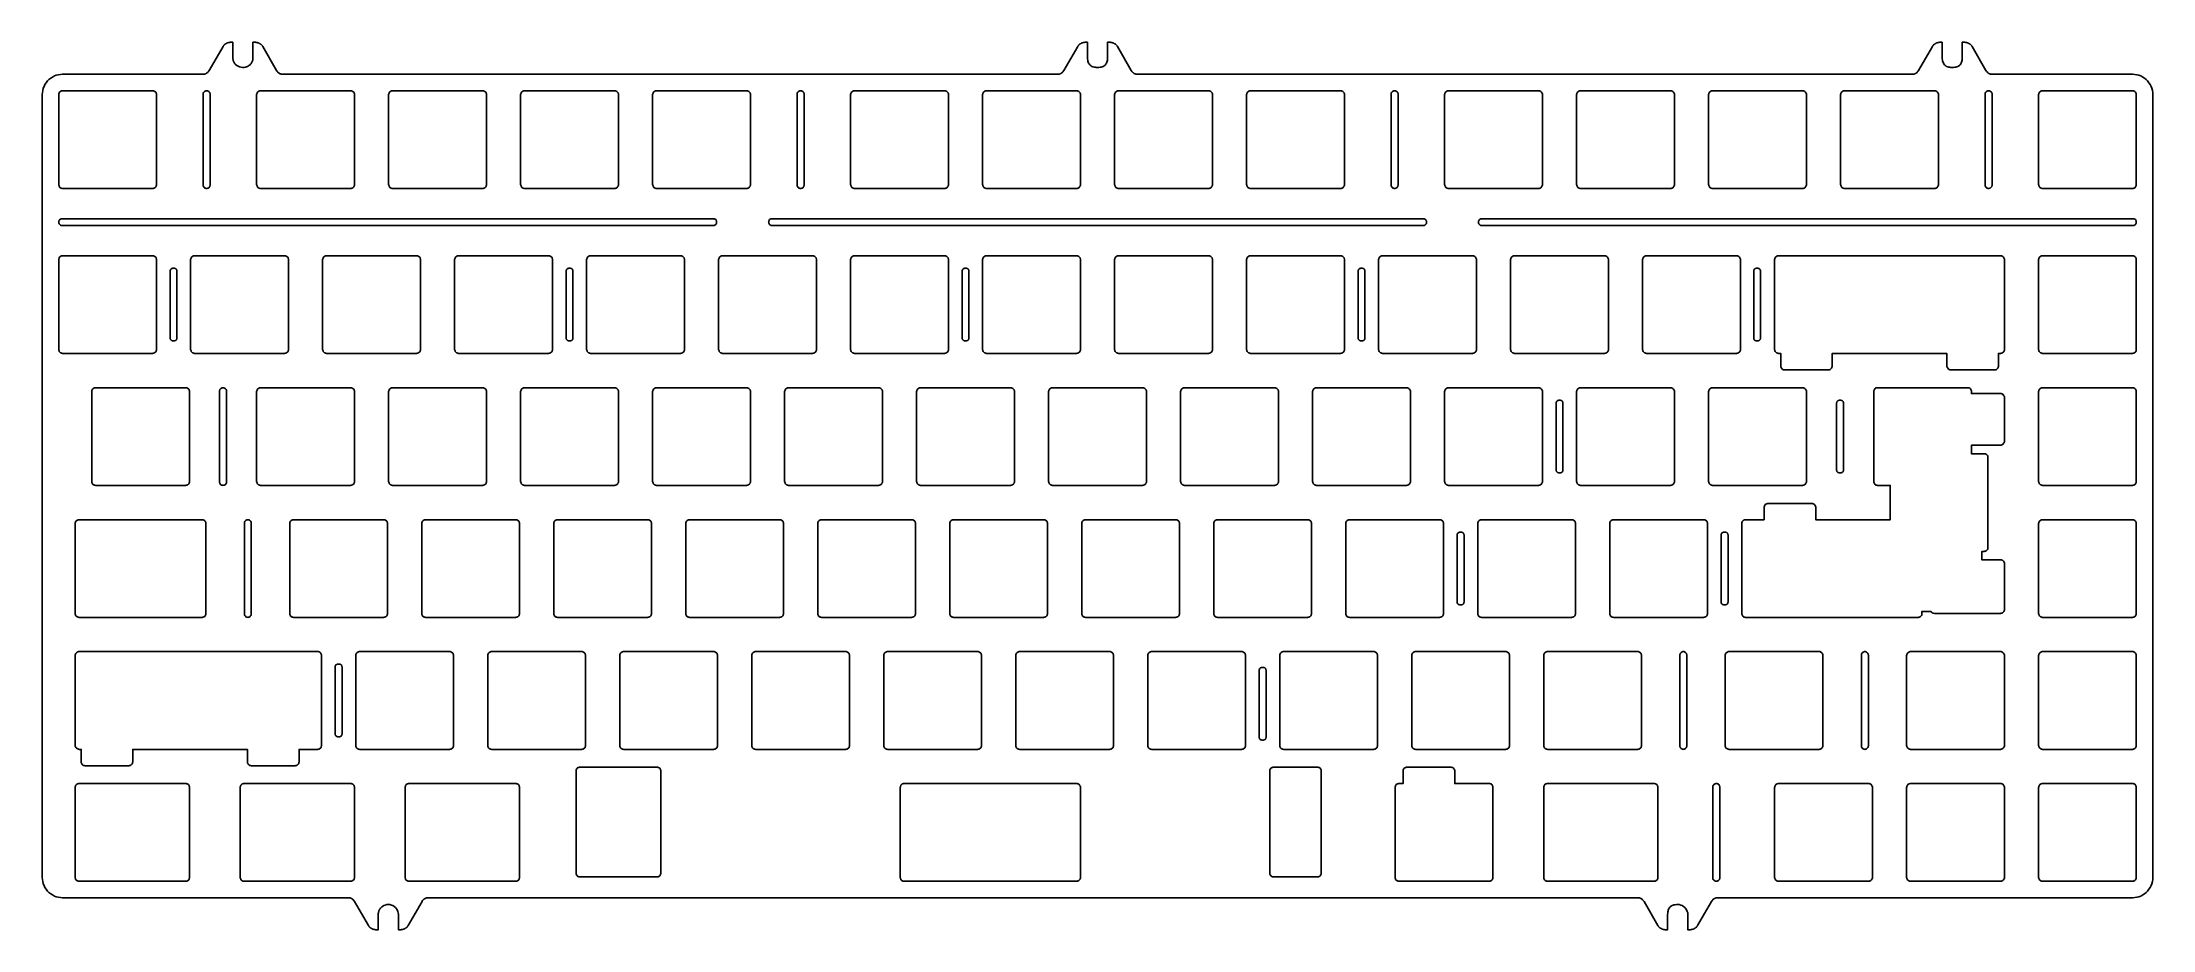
# Model space of a CAD drawing. Extents: x 157 to 462, y -59 to 69.
import ezdxf

# ---------------------------------------------------------------- set-up
doc = ezdxf.new("R2010")
doc.units = 0
doc.header["$MEASUREMENT"] = 0
doc.layers.get('0').update_dxf_attribs({"linetype": 'CONTINUOUS'})

msp = doc.modelspace()

# ---------------------------------------------------------------- linework, layer by layer
for points in [[(394.80014, -56.642212), (394.80014, -56.417175), (394.725189, -56.1922), (394.725189, -56.1922), (394.650238, -55.967224), (394.525238, -55.792175), (394.525238, -55.792175), (394.375336, -55.617188), (394.200287, -55.467224), (394.200287, -55.467224), (394.025238, -55.342224), (393.80014, -55.267212), (393.80014, -55.267212), (393.575287, -55.1922), (393.350189, -55.1922), (393.17514, -55.1922), (393.000336, -55.217224), (392.825287, -55.242188), (392.700287, -55.292175), (392.55014, -55.342224), (392.42514, -55.417175), (392.325287, -55.492188), (392.225189, -55.592224), (392.150238, -55.717224), (392.075287, -55.8172), (392.000336, -55.967224), (391.975189, -56.117188), (391.92514, -56.267212), (391.92514, -56.4422), (391.900238, -56.642212), (391.900238, -58.842224), (391.55014, -58.842224), (391.525238, -58.842224), (391.500336, -58.842224), (391.475189, -58.8172), (391.450287, -58.8172), (391.42514, -58.8172), (391.400238, -58.8172), (391.375336, -58.8172), (391.350189, -58.8172), (391.325287, -58.792175), (391.30014, -58.792175), (391.250336, -58.792175), (391.225189, -58.767212), (391.200287, -58.767212), (391.17514, -58.767212), (391.150238, -58.742188), (391.100189, -58.742188), (391.05014, -58.717224), (391.000336, -58.6922), (390.950287, -58.642212), (390.900238, -58.617188), (390.850189, -58.592224), (390.80014, -58.5672), (390.750336, -58.517212), (390.700287, -58.492188), (390.67514, -58.4422), (390.625336, -58.392212), (390.600189, -58.367188), (390.55014, -58.3172), (390.525238, -58.267212), (390.475189, -58.217224), (388.500336, -54.767212), (388.450287, -54.6922), (388.400238, -54.617188), (388.350189, -54.5672), (388.30014, -54.517212), (388.250336, -54.4422), (388.17514, -54.417175), (388.125336, -54.367188), (388.05014, -54.342224), (388.000336, -54.292175), (387.92514, -54.267212), (387.850189, -54.242188), (387.775238, -54.242188), (387.700287, -54.217224), (387.625336, -54.217224), (387.525238, -54.217224), (213.100189, -54.217224), (213.000336, -54.217224), (212.92514, -54.217224), (212.850189, -54.242188), (212.775238, -54.242188), (212.700287, -54.267212), (212.650238, -54.292175), (212.575287, -54.342224), (212.500336, -54.367188), (212.450287, -54.417175), (212.400238, -54.4422), (212.325287, -54.517212), (212.275238, -54.5672), (212.225189, -54.617188), (212.17514, -54.6922), (212.150238, -54.767212), (210.150238, -58.217224), (210.125336, -58.267212), (210.075287, -58.3172), (210.05014, -58.367188), (210.000336, -58.392212), (209.975189, -58.4422), (209.92514, -58.492188), (209.875336, -58.517212), (209.825287, -58.5672), (209.775238, -58.592224), (209.750336, -58.617188), (209.700287, -58.642212), (209.650238, -58.6922), (209.575287, -58.717224), (209.525238, -58.742188), (209.475189, -58.742188), (209.450287, -58.767212), (209.42514, -58.767212), (209.400238, -58.767212), (209.375336, -58.792175), (209.350189, -58.792175), (209.325287, -58.792175), (209.30014, -58.8172), (209.275238, -58.8172), (209.225189, -58.8172), (209.200287, -58.8172), (209.17514, -58.8172), (209.150238, -58.8172), (209.125336, -58.842224), (209.100189, -58.842224), (209.075287, -58.842224), (208.725189, -58.842224), (208.725189, -56.642212), (208.725189, -56.642212), (208.700287, -56.417175), (208.650238, -56.1922), (208.650238, -56.1922), (208.575287, -55.967224), (208.450287, -55.792175), (208.450287, -55.792175), (208.30014, -55.617188), (208.125336, -55.467224), (208.125336, -55.467224), (207.92514, -55.342224), (207.725189, -55.267212), (207.725189, -55.267212), (207.500336, -55.1922), (207.275238, -55.1922), (207.275238, -55.1922), (207.05014, -55.1922), (206.825287, -55.267212), (206.825287, -55.267212), (206.625336, -55.342224), (206.42514, -55.467224), (206.42514, -55.467224), (206.325287, -55.542175), (206.250336, -55.617188), (206.200287, -55.667175), (206.150238, -55.717224), (206.100189, -55.792175), (206.05014, -55.842224), (206.000336, -55.917175), (205.975189, -55.967224), (205.950287, -56.042175), (205.92514, -56.117188), (205.900238, -56.1922), (205.875336, -56.242188), (205.850189, -56.3172), (205.850189, -56.392212), (205.825287, -56.467224), (205.825287, -56.542175), (205.825287, -56.642212), (205.825287, -58.842224), (205.475189, -58.842224), (205.450287, -58.842224), (205.42514, -58.842224), (205.400238, -58.8172), (205.350189, -58.8172), (205.325287, -58.8172), (205.30014, -58.8172), (205.275238, -58.8172), (205.250336, -58.8172), (205.225189, -58.792175), (205.200287, -58.792175), (205.17514, -58.792175), (205.150238, -58.767212), (205.125336, -58.767212), (205.100189, -58.767212), (205.075287, -58.742188), (205.025238, -58.742188), (204.950287, -58.717224), (204.900238, -58.6922), (204.850189, -58.642212), (204.80014, -58.617188), (204.750336, -58.592224), (204.700287, -58.5672), (204.67514, -58.517212), (204.625336, -58.492188), (204.575287, -58.4422), (204.55014, -58.392212), (204.500336, -58.367188), (204.475189, -58.3172), (204.42514, -58.267212), (204.400238, -58.217224), (202.400238, -54.767212), (202.350189, -54.6922), (202.30014, -54.617188), (202.275238, -54.5672), (202.200287, -54.517212), (202.150238, -54.4422), (202.100189, -54.417175), (202.025238, -54.367188), (201.975189, -54.342224), (201.900238, -54.292175), (201.850189, -54.267212), (201.775238, -54.242188), (201.700287, -54.242188), (201.625336, -54.217224), (201.525238, -54.217224), (201.450287, -54.217224), (160.250336, -54.217224), (160.250336, -54.217224), (159.950287, -54.1922), (159.650238, -54.142212), (159.350189, -54.0672), (159.350189, -54.0672), (159.075287, -53.967224), (158.80014, -53.8172), (158.55014, -53.642212), (158.55014, -53.642212), (158.30014, -53.467224), (158.100189, -53.242188), (157.900238, -52.992188), (157.900238, -52.992188), (157.725189, -52.742188), (157.600189, -52.467224), (157.475189, -52.1922), (157.475189, -52.1922), (157.400238, -51.892212), (157.350189, -51.592224), (157.325287, -51.292175), (157.325287, 61.732773), (157.325287, 61.732773), (157.350189, 62.032822), (157.400238, 62.332809), (157.475189, 62.632797), (157.475189, 62.632797), (157.600189, 62.907822), (157.725189, 63.182846), (157.900238, 63.432846), (157.900238, 63.432846), (158.100189, 63.682846), (158.30014, 63.907822), (158.55014, 64.082809), (158.55014, 64.082809), (158.80014, 64.257797), (159.075287, 64.407822), (159.350189, 64.507797), (159.350189, 64.507797), (159.650238, 64.582809), (159.950287, 64.632797), (160.250336, 64.657822), (180.475189, 64.657822), (180.55014, 64.657822), (180.625336, 64.657822), (180.700287, 64.682846), (180.775238, 64.682846), (180.850189, 64.707809), (180.92514, 64.732773), (181.000336, 64.782822), (181.05014, 64.807846), (181.125336, 64.857773), (181.17514, 64.882797), (181.225189, 64.957809), (181.275238, 65.007797), (181.325287, 65.057846), (181.375336, 65.132797), (181.42514, 65.207809), (183.42514, 68.657822), (183.450287, 68.707809), (183.475189, 68.757797), (183.525238, 68.807846), (183.55014, 68.832809), (183.600189, 68.882797), (183.650238, 68.932846), (183.67514, 68.957809), (183.725189, 69.007797), (183.775238, 69.032822), (183.825287, 69.057846), (183.875336, 69.082809), (183.92514, 69.132797), (183.975189, 69.157822), (184.025238, 69.182846), (184.075287, 69.182846), (184.100189, 69.207809), (184.150238, 69.207809), (184.17514, 69.207809), (184.200287, 69.232773), (184.225189, 69.232773), (184.250336, 69.232773), (184.275238, 69.257797), (184.30014, 69.257797), (184.325287, 69.257797), (184.350189, 69.257797), (184.375336, 69.257797), (184.400238, 69.257797), (184.42514, 69.282822), (184.450287, 69.282822), (184.475189, 69.282822), (184.825287, 69.282822), (184.825287, 67.082809), (184.850189, 67.007797), (184.850189, 66.932846), (184.850189, 66.857773), (184.875336, 66.782822), (184.875336, 66.707809), (184.900238, 66.632797), (184.92514, 66.557846), (184.950287, 66.507797), (184.975189, 66.432846), (185.025238, 66.382797), (185.05014, 66.307846), (185.100189, 66.257797), (185.125336, 66.182846), (185.17514, 66.132797), (185.225189, 66.082809), (185.225189, 66.082809), (185.400238, 65.932846), (185.600189, 65.807846), (185.600189, 65.807846), (185.80014, 65.707809), (186.025238, 65.657822), (186.025238, 65.657822), (186.250336, 65.632797), (186.475189, 65.632797), (186.475189, 65.632797), (186.650238, 65.682846), (186.825287, 65.732773), (186.950287, 65.782822), (187.05014, 65.832809), (187.150238, 65.907822), (187.250336, 65.957809), (187.325287, 66.032822), (187.400238, 66.107773), (187.475189, 66.207809), (187.55014, 66.282822), (187.600189, 66.382797), (187.625336, 66.482773), (187.67514, 66.582809), (187.700287, 66.707809), (187.725189, 66.832809), (187.725189, 66.957809), (187.725189, 67.082809), (187.725189, 69.282822), (188.100189, 69.282822), (188.125336, 69.282822), (188.150238, 69.282822), (188.17514, 69.257797), (188.200287, 69.257797), (188.225189, 69.257797), (188.250336, 69.257797), (188.275238, 69.257797), (188.30014, 69.257797), (188.325287, 69.232773), (188.350189, 69.232773), (188.375336, 69.232773), (188.400238, 69.207809), (188.42514, 69.207809), (188.475189, 69.207809), (188.500336, 69.182846), (188.55014, 69.182846), (188.600189, 69.157822), (188.650238, 69.132797), (188.700287, 69.082809), (188.750336, 69.057846), (188.80014, 69.032822), (188.850189, 69.007797), (188.900238, 68.957809), (188.92514, 68.932846), (188.975189, 68.882797), (189.025238, 68.832809), (189.05014, 68.807846), (189.100189, 68.757797), (189.125336, 68.707809), (189.150238, 68.657822), (191.150238, 65.207809), (191.200287, 65.132797), (191.250336, 65.057846), (191.30014, 65.007797), (191.350189, 64.957809), (191.400238, 64.882797), (191.450287, 64.857773), (191.525238, 64.807846), (191.575287, 64.782822), (191.650238, 64.732773), (191.725189, 64.707809), (191.80014, 64.682846), (191.875336, 64.682846), (191.950287, 64.657822), (192.025238, 64.657822), (192.100189, 64.657822), (303.825287, 64.657822), (303.900238, 64.657822), (303.975189, 64.657822), (304.05014, 64.682846), (304.125336, 64.682846), (304.200287, 64.707809), (304.275238, 64.732773), (304.350189, 64.782822), (304.400238, 64.807846), (304.475189, 64.857773), (304.525238, 64.882797), (304.575287, 64.957809), (304.625336, 65.007797), (304.67514, 65.057846), (304.725189, 65.132797), (304.775238, 65.207809), (306.775238, 68.657822), (306.80014, 68.707809), (306.825287, 68.757797), (306.875336, 68.807846), (306.900238, 68.832809), (306.950287, 68.882797), (307.000336, 68.932846), (307.025238, 68.957809), (307.075287, 69.007797), (307.125336, 69.032822), (307.17514, 69.057846), (307.225189, 69.082809), (307.275238, 69.132797), (307.325287, 69.157822), (307.375336, 69.182846), (307.42514, 69.182846), (307.450287, 69.207809), (307.500336, 69.207809), (307.525238, 69.207809), (307.55014, 69.232773), (307.575287, 69.232773), (307.600189, 69.232773), (307.625336, 69.257797), (307.650238, 69.257797), (307.67514, 69.257797), (307.700287, 69.257797), (307.725189, 69.257797), (307.750336, 69.257797), (307.775238, 69.282822), (307.80014, 69.282822), (307.825287, 69.282822), (308.17514, 69.282822), (308.17514, 67.082809), (308.200287, 66.882797), (308.225189, 66.707809), (308.250336, 66.557846), (308.30014, 66.407822), (308.350189, 66.257797), (308.42514, 66.157822), (308.500336, 66.032822), (308.600189, 65.932846), (308.700287, 65.857773), (308.825287, 65.782822), (308.975189, 65.732773), (309.125336, 65.682846), (309.275238, 65.657822), (309.450287, 65.632797), (309.625336, 65.632797), (309.825287, 65.632797), (310.000336, 65.657822), (310.150238, 65.682846), (310.30014, 65.732773), (310.450287, 65.782822), (310.575287, 65.857773), (310.67514, 65.932846), (310.775238, 66.032822), (310.850189, 66.157822), (310.92514, 66.257797), (310.975189, 66.407822), (311.025238, 66.557846), (311.05014, 66.707809), (311.075287, 66.882797), (311.075287, 67.082809), (311.075287, 69.282822), (311.450287, 69.282822), (311.475189, 69.282822), (311.500336, 69.282822), (311.525238, 69.257797), (311.55014, 69.257797), (311.575287, 69.257797), (311.600189, 69.257797), (311.625336, 69.257797), (311.650238, 69.257797), (311.67514, 69.232773), (311.700287, 69.232773), (311.725189, 69.232773), (311.750336, 69.207809), (311.775238, 69.207809), (311.825287, 69.207809), (311.850189, 69.182846), (311.900238, 69.182846), (311.950287, 69.157822), (312.000336, 69.132797), (312.05014, 69.082809), (312.100189, 69.057846), (312.150238, 69.032822), (312.200287, 69.007797), (312.250336, 68.957809), (312.275238, 68.932846), (312.325287, 68.882797), (312.375336, 68.832809), (312.400238, 68.807846), (312.450287, 68.757797), (312.475189, 68.707809), (312.500336, 68.657822), (314.500336, 65.207809), (314.55014, 65.132797), (314.600189, 65.057846), (314.650238, 65.007797), (314.700287, 64.957809), (314.750336, 64.882797), (314.80014, 64.857773), (314.875336, 64.807846), (314.92514, 64.782822), (315.000336, 64.732773), (315.075287, 64.707809), (315.150238, 64.682846), (315.225189, 64.682846), (315.30014, 64.657822), (315.375336, 64.657822), (315.450287, 64.657822), (427.17514, 64.657822), (427.250336, 64.657822), (427.325287, 64.657822), (427.400238, 64.682846), (427.475189, 64.682846), (427.55014, 64.707809), (427.625336, 64.732773), (427.700287, 64.782822), (427.750336, 64.807846), (427.825287, 64.857773), (427.875336, 64.882797), (427.92514, 64.957809), (427.975189, 65.007797), (428.025238, 65.057846), (428.075287, 65.132797), (428.125336, 65.207809), (430.125336, 68.657822), (430.150238, 68.707809), (430.17514, 68.757797), (430.225189, 68.807846), (430.250336, 68.832809), (430.30014, 68.882797), (430.350189, 68.932846), (430.375336, 68.957809), (430.42514, 69.007797), (430.475189, 69.032822), (430.525238, 69.057846), (430.575287, 69.082809), (430.625336, 69.132797), (430.67514, 69.157822), (430.725189, 69.182846), (430.775238, 69.182846), (430.80014, 69.207809), (430.850189, 69.207809), (430.875336, 69.207809), (430.900238, 69.232773), (430.92514, 69.232773), (430.950287, 69.232773), (430.975189, 69.257797), (431.000336, 69.257797), (431.025238, 69.257797), (431.05014, 69.257797), (431.075287, 69.257797), (431.100189, 69.257797), (431.125336, 69.282822), (431.150238, 69.282822), (431.17514, 69.282822), (431.525238, 69.282822), (431.525238, 67.082809), (431.55014, 66.882797), (431.575287, 66.707809), (431.600189, 66.557846), (431.650238, 66.407822), (431.700287, 66.257797), (431.775238, 66.157822), (431.850189, 66.032822), (431.950287, 65.932846), (432.05014, 65.857773), (432.17514, 65.782822), (432.325287, 65.732773), (432.475189, 65.682846), (432.625336, 65.657822), (432.80014, 65.632797), (432.975189, 65.632797), (433.17514, 65.632797), (433.350189, 65.657822), (433.500336, 65.682846), (433.650238, 65.732773), (433.80014, 65.782822), (433.92514, 65.857773), (434.025238, 65.932846), (434.125336, 66.032822), (434.200287, 66.157822), (434.275238, 66.257797), (434.325287, 66.407822), (434.375336, 66.557846), (434.400238, 66.707809), (434.42514, 66.882797), (434.42514, 67.082809), (434.42514, 69.282822), (434.80014, 69.282822), (434.825287, 69.282822), (434.850189, 69.282822), (434.875336, 69.257797), (434.900238, 69.257797), (434.92514, 69.257797), (434.950287, 69.257797), (434.975189, 69.257797), (435.000336, 69.257797), (435.025238, 69.232773), (435.05014, 69.232773), (435.075287, 69.232773), (435.100189, 69.207809), (435.125336, 69.207809), (435.17514, 69.207809), (435.200287, 69.182846), (435.250336, 69.182846), (435.30014, 69.157822), (435.350189, 69.132797), (435.400238, 69.082809), (435.450287, 69.057846), (435.500336, 69.032822), (435.55014, 69.007797), (435.600189, 68.957809), (435.625336, 68.932846), (435.67514, 68.882797), (435.725189, 68.832809), (435.750336, 68.807846), (435.80014, 68.757797), (435.825287, 68.707809), (435.850189, 68.657822), (437.850189, 65.207809), (437.900238, 65.132797), (437.950287, 65.057846), (438.000336, 65.007797), (438.05014, 64.957809), (438.100189, 64.882797), (438.150238, 64.857773), (438.225189, 64.807846), (438.275238, 64.782822), (438.350189, 64.732773), (438.42514, 64.707809), (438.500336, 64.682846), (438.575287, 64.682846), (438.650238, 64.657822), (438.725189, 64.657822), (438.80014, 64.657822), (459.000336, 64.657822), (459.000336, 64.657822), (459.325287, 64.632797), (459.625336, 64.582809), (459.92514, 64.507797), (459.92514, 64.507797), (460.200287, 64.407822), (460.475189, 64.257797), (460.725189, 64.082809), (460.725189, 64.082809), (460.975189, 63.907822), (461.17514, 63.682846), (461.375336, 63.432846), (461.375336, 63.432846), (461.55014, 63.182846), (461.67514, 62.907822), (461.80014, 62.632797), (461.80014, 62.632797), (461.875336, 62.332809), (461.92514, 62.032822), (461.92514, 61.732773), (461.92514, -51.292175), (461.92514, -51.292175), (461.92514, -51.592224), (461.875336, -51.892212), (461.80014, -52.1922), (461.80014, -52.1922), (461.67514, -52.467224), (461.55014, -52.742188), (461.375336, -52.992188), (461.375336, -52.992188), (461.17514, -53.242188), (460.975189, -53.467224), (460.725189, -53.642212), (460.725189, -53.642212), (460.475189, -53.8172), (460.200287, -53.967224), (459.92514, -54.0672), (459.92514, -54.0672), (459.625336, -54.142212), (459.325287, -54.1922), (459.000336, -54.217224), (399.17514, -54.217224), (399.100189, -54.217224), (399.025238, -54.217224), (398.950287, -54.242188), (398.875336, -54.242188), (398.80014, -54.267212), (398.725189, -54.292175), (398.650238, -54.342224), (398.600189, -54.367188), (398.525238, -54.417175), (398.475189, -54.4422), (398.42514, -54.517212), (398.375336, -54.5672), (398.325287, -54.617188), (398.275238, -54.6922), (398.225189, -54.767212), (396.225189, -58.217224), (396.200287, -58.267212), (396.17514, -58.3172), (396.125336, -58.367188), (396.100189, -58.392212), (396.05014, -58.4422), (396.000336, -58.492188), (395.975189, -58.517212), (395.92514, -58.5672), (395.875336, -58.592224), (395.825287, -58.617188), (395.775238, -58.642212), (395.725189, -58.6922), (395.67514, -58.717224), (395.625336, -58.742188), (395.55014, -58.742188), (395.525238, -58.767212), (395.500336, -58.767212), (395.475189, -58.767212), (395.450287, -58.792175), (395.42514, -58.792175), (395.400238, -58.792175), (395.375336, -58.8172), (395.350189, -58.8172), (395.325287, -58.8172), (395.30014, -58.8172), (395.275238, -58.8172), (395.250336, -58.8172), (395.225189, -58.842224), (395.17514, -58.842224), (395.150238, -58.842224), (394.80014, -58.842224), (394.80014, -56.642212)], [(160.250336, 62.282822), (160.17514, 62.257797), (160.100189, 62.257797), (160.100189, 62.257797), (160.025238, 62.207809), (159.950287, 62.182846), (159.950287, 62.182846), (159.875336, 62.107773), (159.825287, 62.057846), (159.825287, 62.057846), (159.775238, 61.982773), (159.750336, 61.907822), (159.750336, 61.907822), (159.725189, 61.807846), (159.700287, 61.732773), (159.700287, 48.732773), (159.700287, 48.732773), (159.725189, 48.632797), (159.750336, 48.557846), (159.750336, 48.557846), (159.775238, 48.482773), (159.825287, 48.407822), (159.825287, 48.407822), (159.875336, 48.332809), (159.950287, 48.282822), (159.950287, 48.282822), (160.025238, 48.232773), (160.100189, 48.207809), (160.100189, 48.207809), (160.17514, 48.182846), (160.250336, 48.182846), (173.250336, 48.182846), (173.250336, 48.182846), (173.350189, 48.182846), (173.42514, 48.207809), (173.42514, 48.207809), (173.500336, 48.232773), (173.575287, 48.282822), (173.575287, 48.282822), (173.650238, 48.332809), (173.700287, 48.407822), (173.700287, 48.407822), (173.750336, 48.482773), (173.775238, 48.557846), (173.775238, 48.557846), (173.80014, 48.632797), (173.80014, 48.732773), (173.80014, 61.732773), (173.80014, 61.732773), (173.80014, 61.807846), (173.775238, 61.907822), (173.775238, 61.907822), (173.750336, 61.982773), (173.700287, 62.057846), (173.700287, 62.057846), (173.650238, 62.107773), (173.575287, 62.182846), (173.575287, 62.182846), (173.500336, 62.207809), (173.42514, 62.257797), (173.42514, 62.257797), (173.350189, 62.257797), (173.250336, 62.282822), (160.250336, 62.282822)], [(180.55014, 48.682846), (180.55014, 48.607773), (180.575287, 48.532822), (180.575287, 48.532822), (180.600189, 48.457809), (180.650238, 48.382797), (180.650238, 48.382797), (180.700287, 48.332809), (180.750336, 48.282822), (180.750336, 48.282822), (180.825287, 48.232773), (180.900238, 48.207809), (180.900238, 48.207809), (180.975189, 48.182846), (181.05014, 48.182846), (181.05014, 48.182846), (181.125336, 48.182846), (181.200287, 48.207809), (181.200287, 48.207809), (181.275238, 48.232773), (181.350189, 48.282822), (181.350189, 48.282822), (181.400238, 48.332809), (181.450287, 48.382797), (181.450287, 48.382797), (181.500336, 48.457809), (181.525238, 48.532822), (181.525238, 48.532822), (181.55014, 48.607773), (181.55014, 48.682846), (181.55014, 61.782822), (181.55014, 61.782822), (181.55014, 61.857773), (181.525238, 61.932846), (181.525238, 61.932846), (181.500336, 62.007797), (181.450287, 62.057846), (181.450287, 62.057846), (181.400238, 62.132797), (181.350189, 62.182846), (181.350189, 62.182846), (181.275238, 62.232773), (181.200287, 62.257797), (181.200287, 62.257797), (181.125336, 62.257797), (181.05014, 62.282822), (181.05014, 62.282822), (180.975189, 62.257797), (180.900238, 62.257797), (180.900238, 62.257797), (180.825287, 62.232773), (180.750336, 62.182846), (180.750336, 62.182846), (180.700287, 62.132797), (180.650238, 62.057846), (180.650238, 62.057846), (180.600189, 62.007797), (180.575287, 61.932846), (180.575287, 61.932846), (180.55014, 61.857773), (180.55014, 61.782822), (180.55014, 48.682846)], [(188.825287, 62.282822), (188.750336, 62.257797), (188.67514, 62.257797), (188.67514, 62.257797), (188.600189, 62.207809), (188.525238, 62.182846), (188.525238, 62.182846), (188.450287, 62.107773), (188.400238, 62.057846), (188.400238, 62.057846), (188.350189, 61.982773), (188.325287, 61.907822), (188.325287, 61.907822), (188.30014, 61.807846), (188.275238, 61.732773), (188.275238, 48.732773), (188.275238, 48.732773), (188.30014, 48.632797), (188.325287, 48.557846), (188.325287, 48.557846), (188.350189, 48.482773), (188.400238, 48.407822), (188.400238, 48.407822), (188.450287, 48.332809), (188.525238, 48.282822), (188.525238, 48.282822), (188.600189, 48.232773), (188.67514, 48.207809), (188.67514, 48.207809), (188.750336, 48.182846), (188.825287, 48.182846), (201.825287, 48.182846), (201.825287, 48.182846), (201.92514, 48.182846), (202.000336, 48.207809), (202.000336, 48.207809), (202.075287, 48.232773), (202.150238, 48.282822), (202.150238, 48.282822), (202.225189, 48.332809), (202.275238, 48.407822), (202.275238, 48.407822), (202.325287, 48.482773), (202.350189, 48.557846), (202.350189, 48.557846), (202.375336, 48.632797), (202.375336, 48.732773), (202.375336, 61.732773), (202.375336, 61.732773), (202.375336, 61.807846), (202.350189, 61.907822), (202.350189, 61.907822), (202.325287, 61.982773), (202.275238, 62.057846), (202.275238, 62.057846), (202.225189, 62.107773), (202.150238, 62.182846), (202.150238, 62.182846), (202.075287, 62.207809), (202.000336, 62.257797), (202.000336, 62.257797), (201.92514, 62.257797), (201.825287, 62.282822), (188.825287, 62.282822)], [(207.875336, 62.282822), (207.80014, 62.257797), (207.725189, 62.257797), (207.725189, 62.257797), (207.650238, 62.207809), (207.575287, 62.182846), (207.575287, 62.182846), (207.500336, 62.107773), (207.450287, 62.057846), (207.450287, 62.057846), (207.400238, 61.982773), (207.375336, 61.907822), (207.375336, 61.907822), (207.350189, 61.807846), (207.325287, 61.732773), (207.325287, 48.732773), (207.325287, 48.732773), (207.350189, 48.632797), (207.375336, 48.557846), (207.375336, 48.557846), (207.400238, 48.482773), (207.450287, 48.407822), (207.450287, 48.407822), (207.500336, 48.332809), (207.575287, 48.282822), (207.575287, 48.282822), (207.650238, 48.232773), (207.725189, 48.207809), (207.725189, 48.207809), (207.80014, 48.182846), (207.875336, 48.182846), (220.875336, 48.182846), (220.875336, 48.182846), (220.975189, 48.182846), (221.05014, 48.207809), (221.05014, 48.207809), (221.125336, 48.232773), (221.200287, 48.282822), (221.200287, 48.282822), (221.275238, 48.332809), (221.325287, 48.407822), (221.325287, 48.407822), (221.375336, 48.482773), (221.400238, 48.557846), (221.400238, 48.557846), (221.42514, 48.632797), (221.42514, 48.732773), (221.42514, 61.732773), (221.42514, 61.732773), (221.42514, 61.807846), (221.400238, 61.907822), (221.400238, 61.907822), (221.375336, 61.982773), (221.325287, 62.057846), (221.325287, 62.057846), (221.275238, 62.107773), (221.200287, 62.182846), (221.200287, 62.182846), (221.125336, 62.207809), (221.05014, 62.257797), (221.05014, 62.257797), (220.975189, 62.257797), (220.875336, 62.282822), (207.875336, 62.282822)], [(226.92514, 62.282822), (226.850189, 62.257797), (226.775238, 62.257797), (226.775238, 62.257797), (226.700287, 62.207809), (226.625336, 62.182846), (226.625336, 62.182846), (226.55014, 62.107773), (226.500336, 62.057846), (226.500336, 62.057846), (226.450287, 61.982773), (226.42514, 61.907822), (226.42514, 61.907822), (226.400238, 61.807846), (226.375336, 61.732773), (226.375336, 48.732773), (226.375336, 48.732773), (226.400238, 48.632797), (226.42514, 48.557846), (226.42514, 48.557846), (226.450287, 48.482773), (226.500336, 48.407822), (226.500336, 48.407822), (226.55014, 48.332809), (226.625336, 48.282822), (226.625336, 48.282822), (226.700287, 48.232773), (226.775238, 48.207809), (226.775238, 48.207809), (226.850189, 48.182846), (226.92514, 48.182846), (239.92514, 48.182846), (239.92514, 48.182846), (240.025238, 48.182846), (240.100189, 48.207809), (240.100189, 48.207809), (240.17514, 48.232773), (240.250336, 48.282822), (240.250336, 48.282822), (240.325287, 48.332809), (240.375336, 48.407822), (240.375336, 48.407822), (240.42514, 48.482773), (240.450287, 48.557846), (240.450287, 48.557846), (240.475189, 48.632797), (240.475189, 48.732773), (240.475189, 61.732773), (240.475189, 61.732773), (240.475189, 61.807846), (240.450287, 61.907822), (240.450287, 61.907822), (240.42514, 61.982773), (240.375336, 62.057846), (240.375336, 62.057846), (240.325287, 62.107773), (240.250336, 62.182846), (240.250336, 62.182846), (240.17514, 62.207809), (240.100189, 62.257797), (240.100189, 62.257797), (240.025238, 62.257797), (239.92514, 62.282822), (226.92514, 62.282822)], [(245.975189, 62.282822), (245.900238, 62.257797), (245.825287, 62.257797), (245.825287, 62.257797), (245.750336, 62.207809), (245.67514, 62.182846), (245.67514, 62.182846), (245.600189, 62.107773), (245.55014, 62.057846), (245.55014, 62.057846), (245.500336, 61.982773), (245.475189, 61.907822), (245.475189, 61.907822), (245.450287, 61.807846), (245.42514, 61.732773), (245.42514, 48.732773), (245.42514, 48.732773), (245.450287, 48.632797), (245.475189, 48.557846), (245.475189, 48.557846), (245.500336, 48.482773), (245.55014, 48.407822), (245.55014, 48.407822), (245.600189, 48.332809), (245.67514, 48.282822), (245.67514, 48.282822), (245.750336, 48.232773), (245.825287, 48.207809), (245.825287, 48.207809), (245.900238, 48.182846), (245.975189, 48.182846), (258.975189, 48.182846), (258.975189, 48.182846), (259.075287, 48.182846), (259.150238, 48.207809), (259.150238, 48.207809), (259.225189, 48.232773), (259.30014, 48.282822), (259.30014, 48.282822), (259.375336, 48.332809), (259.42514, 48.407822), (259.42514, 48.407822), (259.475189, 48.482773), (259.500336, 48.557846), (259.500336, 48.557846), (259.525238, 48.632797), (259.525238, 48.732773), (259.525238, 61.732773), (259.525238, 61.732773), (259.525238, 61.807846), (259.500336, 61.907822), (259.500336, 61.907822), (259.475189, 61.982773), (259.42514, 62.057846), (259.42514, 62.057846), (259.375336, 62.107773), (259.30014, 62.182846), (259.30014, 62.182846), (259.225189, 62.207809), (259.150238, 62.257797), (259.150238, 62.257797), (259.075287, 62.257797), (258.975189, 62.282822), (245.975189, 62.282822)], [(267.275238, 48.682846), (267.275238, 48.607773), (267.250336, 48.532822), (267.250336, 48.532822), (267.225189, 48.457809), (267.17514, 48.382797), (267.17514, 48.382797), (267.125336, 48.332809), (267.075287, 48.282822), (267.075287, 48.282822), (267.000336, 48.232773), (266.92514, 48.207809), (266.92514, 48.207809), (266.850189, 48.182846), (266.775238, 48.182846), (266.775238, 48.182846), (266.700287, 48.182846), (266.625336, 48.207809), (266.625336, 48.207809), (266.55014, 48.232773), (266.475189, 48.282822), (266.475189, 48.282822), (266.42514, 48.332809), (266.375336, 48.382797), (266.375336, 48.382797), (266.325287, 48.457809), (266.30014, 48.532822), (266.30014, 48.532822), (266.275238, 48.607773), (266.275238, 48.682846), (266.275238, 61.782822), (266.275238, 61.782822), (266.275238, 61.857773), (266.30014, 61.932846), (266.30014, 61.932846), (266.325287, 62.007797), (266.375336, 62.057846), (266.375336, 62.057846), (266.42514, 62.132797), (266.475189, 62.182846), (266.475189, 62.182846), (266.55014, 62.232773), (266.625336, 62.257797), (266.625336, 62.257797), (266.700287, 62.257797), (266.775238, 62.282822), (266.775238, 62.282822), (266.850189, 62.257797), (266.92514, 62.257797), (266.92514, 62.257797), (267.000336, 62.232773), (267.075287, 62.182846), (267.075287, 62.182846), (267.125336, 62.132797), (267.17514, 62.057846), (267.17514, 62.057846), (267.225189, 62.007797), (267.250336, 61.932846), (267.250336, 61.932846), (267.275238, 61.857773), (267.275238, 61.782822), (267.275238, 48.682846)], [(274.55014, 62.282822), (274.475189, 62.257797), (274.400238, 62.257797), (274.400238, 62.257797), (274.325287, 62.207809), (274.250336, 62.182846), (274.250336, 62.182846), (274.17514, 62.107773), (274.125336, 62.057846), (274.125336, 62.057846), (274.075287, 61.982773), (274.05014, 61.907822), (274.05014, 61.907822), (274.025238, 61.807846), (274.000336, 61.732773), (274.000336, 48.732773), (274.000336, 48.732773), (274.025238, 48.632797), (274.05014, 48.557846), (274.05014, 48.557846), (274.075287, 48.482773), (274.125336, 48.407822), (274.125336, 48.407822), (274.17514, 48.332809), (274.250336, 48.282822), (274.250336, 48.282822), (274.325287, 48.232773), (274.400238, 48.207809), (274.400238, 48.207809), (274.475189, 48.182846), (274.55014, 48.182846), (287.55014, 48.182846), (287.55014, 48.182846), (287.650238, 48.182846), (287.725189, 48.207809), (287.725189, 48.207809), (287.80014, 48.232773), (287.875336, 48.282822), (287.875336, 48.282822), (287.950287, 48.332809), (288.000336, 48.407822), (288.000336, 48.407822), (288.05014, 48.482773), (288.075287, 48.557846), (288.075287, 48.557846), (288.100189, 48.632797), (288.100189, 48.732773), (288.100189, 61.732773), (288.100189, 61.732773), (288.100189, 61.807846), (288.075287, 61.907822), (288.075287, 61.907822), (288.05014, 61.982773), (288.000336, 62.057846), (288.000336, 62.057846), (287.950287, 62.107773), (287.875336, 62.182846), (287.875336, 62.182846), (287.80014, 62.207809), (287.725189, 62.257797), (287.725189, 62.257797), (287.650238, 62.257797), (287.55014, 62.282822), (274.55014, 62.282822)], [(293.600189, 62.282822), (293.525238, 62.257797), (293.450287, 62.257797), (293.450287, 62.257797), (293.375336, 62.207809), (293.30014, 62.182846), (293.30014, 62.182846), (293.225189, 62.107773), (293.17514, 62.057846), (293.17514, 62.057846), (293.125336, 61.982773), (293.100189, 61.907822), (293.100189, 61.907822), (293.075287, 61.807846), (293.05014, 61.732773), (293.05014, 48.732773), (293.05014, 48.732773), (293.075287, 48.632797), (293.100189, 48.557846), (293.100189, 48.557846), (293.125336, 48.482773), (293.17514, 48.407822), (293.17514, 48.407822), (293.225189, 48.332809), (293.30014, 48.282822), (293.30014, 48.282822), (293.375336, 48.232773), (293.450287, 48.207809), (293.450287, 48.207809), (293.525238, 48.182846), (293.600189, 48.182846), (306.600189, 48.182846), (306.600189, 48.182846), (306.700287, 48.182846), (306.775238, 48.207809), (306.775238, 48.207809), (306.850189, 48.232773), (306.92514, 48.282822), (306.92514, 48.282822), (307.000336, 48.332809), (307.05014, 48.407822), (307.05014, 48.407822), (307.100189, 48.482773), (307.125336, 48.557846), (307.125336, 48.557846), (307.150238, 48.632797), (307.150238, 48.732773), (307.150238, 61.732773), (307.150238, 61.732773), (307.150238, 61.807846), (307.125336, 61.907822), (307.125336, 61.907822), (307.100189, 61.982773), (307.05014, 62.057846), (307.05014, 62.057846), (307.000336, 62.107773), (306.92514, 62.182846), (306.92514, 62.182846), (306.850189, 62.207809), (306.775238, 62.257797), (306.775238, 62.257797), (306.700287, 62.257797), (306.600189, 62.282822), (293.600189, 62.282822)], [(312.650238, 62.282822), (312.575287, 62.257797), (312.500336, 62.257797), (312.500336, 62.257797), (312.42514, 62.207809), (312.350189, 62.182846), (312.350189, 62.182846), (312.275238, 62.107773), (312.225189, 62.057846), (312.225189, 62.057846), (312.17514, 61.982773), (312.150238, 61.907822), (312.150238, 61.907822), (312.125336, 61.807846), (312.100189, 61.732773), (312.100189, 48.732773), (312.100189, 48.732773), (312.125336, 48.632797), (312.150238, 48.557846), (312.150238, 48.557846), (312.17514, 48.482773), (312.225189, 48.407822), (312.225189, 48.407822), (312.275238, 48.332809), (312.350189, 48.282822), (312.350189, 48.282822), (312.42514, 48.232773), (312.500336, 48.207809), (312.500336, 48.207809), (312.575287, 48.182846), (312.650238, 48.182846), (325.650238, 48.182846), (325.650238, 48.182846), (325.750336, 48.182846), (325.825287, 48.207809), (325.825287, 48.207809), (325.900238, 48.232773), (325.975189, 48.282822), (325.975189, 48.282822), (326.05014, 48.332809), (326.100189, 48.407822), (326.100189, 48.407822), (326.150238, 48.482773), (326.17514, 48.557846), (326.17514, 48.557846), (326.200287, 48.632797), (326.200287, 48.732773), (326.200287, 61.732773), (326.200287, 61.732773), (326.200287, 61.807846), (326.17514, 61.907822), (326.17514, 61.907822), (326.150238, 61.982773), (326.100189, 62.057846), (326.100189, 62.057846), (326.05014, 62.107773), (325.975189, 62.182846), (325.975189, 62.182846), (325.900238, 62.207809), (325.825287, 62.257797), (325.825287, 62.257797), (325.750336, 62.257797), (325.650238, 62.282822), (312.650238, 62.282822)], [(331.700287, 62.282822), (331.625336, 62.257797), (331.55014, 62.257797), (331.55014, 62.257797), (331.475189, 62.207809), (331.400238, 62.182846), (331.400238, 62.182846), (331.325287, 62.107773), (331.275238, 62.057846), (331.275238, 62.057846), (331.225189, 61.982773), (331.200287, 61.907822), (331.200287, 61.907822), (331.17514, 61.807846), (331.150238, 61.732773), (331.150238, 48.732773), (331.150238, 48.732773), (331.17514, 48.632797), (331.200287, 48.557846), (331.200287, 48.557846), (331.225189, 48.482773), (331.275238, 48.407822), (331.275238, 48.407822), (331.325287, 48.332809), (331.400238, 48.282822), (331.400238, 48.282822), (331.475189, 48.232773), (331.55014, 48.207809), (331.55014, 48.207809), (331.625336, 48.182846), (331.700287, 48.182846), (344.700287, 48.182846), (344.700287, 48.182846), (344.80014, 48.182846), (344.875336, 48.207809), (344.875336, 48.207809), (344.950287, 48.232773), (345.025238, 48.282822), (345.025238, 48.282822), (345.100189, 48.332809), (345.150238, 48.407822), (345.150238, 48.407822), (345.200287, 48.482773), (345.225189, 48.557846), (345.225189, 48.557846), (345.250336, 48.632797), (345.250336, 48.732773), (345.250336, 61.732773), (345.250336, 61.732773), (345.250336, 61.807846), (345.225189, 61.907822), (345.225189, 61.907822), (345.200287, 61.982773), (345.150238, 62.057846), (345.150238, 62.057846), (345.100189, 62.107773), (345.025238, 62.182846), (345.025238, 62.182846), (344.950287, 62.207809), (344.875336, 62.257797), (344.875336, 62.257797), (344.80014, 62.257797), (344.700287, 62.282822), (331.700287, 62.282822)], [(352.000336, 48.682846), (352.000336, 48.607773), (352.025238, 48.532822), (352.025238, 48.532822), (352.05014, 48.457809), (352.100189, 48.382797), (352.100189, 48.382797), (352.150238, 48.332809), (352.200287, 48.282822), (352.200287, 48.282822), (352.275238, 48.232773), (352.350189, 48.207809), (352.350189, 48.207809), (352.42514, 48.182846), (352.500336, 48.182846), (352.500336, 48.182846), (352.575287, 48.182846), (352.650238, 48.207809), (352.650238, 48.207809), (352.725189, 48.232773), (352.80014, 48.282822), (352.80014, 48.282822), (352.850189, 48.332809), (352.900238, 48.382797), (352.900238, 48.382797), (352.950287, 48.457809), (352.975189, 48.532822), (352.975189, 48.532822), (353.000336, 48.607773), (353.000336, 48.682846), (353.000336, 61.782822), (353.000336, 61.782822), (353.000336, 61.857773), (352.975189, 61.932846), (352.975189, 61.932846), (352.950287, 62.007797), (352.900238, 62.057846), (352.900238, 62.057846), (352.850189, 62.132797), (352.80014, 62.182846), (352.80014, 62.182846), (352.725189, 62.232773), (352.650238, 62.257797), (352.650238, 62.257797), (352.575287, 62.257797), (352.500336, 62.282822), (352.500336, 62.282822), (352.42514, 62.257797), (352.350189, 62.257797), (352.350189, 62.257797), (352.275238, 62.232773), (352.200287, 62.182846), (352.200287, 62.182846), (352.150238, 62.132797), (352.100189, 62.057846), (352.100189, 62.057846), (352.05014, 62.007797), (352.025238, 61.932846), (352.025238, 61.932846), (352.000336, 61.857773), (352.000336, 61.782822), (352.000336, 48.682846)], [(360.275238, 62.282822), (360.200287, 62.257797), (360.125336, 62.257797), (360.125336, 62.257797), (360.05014, 62.207809), (359.975189, 62.182846), (359.975189, 62.182846), (359.900238, 62.107773), (359.850189, 62.057846), (359.850189, 62.057846), (359.80014, 61.982773), (359.775238, 61.907822), (359.775238, 61.907822), (359.750336, 61.807846), (359.725189, 61.732773), (359.725189, 48.732773), (359.725189, 48.732773), (359.750336, 48.632797), (359.775238, 48.557846), (359.775238, 48.557846), (359.80014, 48.482773), (359.850189, 48.407822), (359.850189, 48.407822), (359.900238, 48.332809), (359.975189, 48.282822), (359.975189, 48.282822), (360.05014, 48.232773), (360.125336, 48.207809), (360.125336, 48.207809), (360.200287, 48.182846), (360.275238, 48.182846), (373.275238, 48.182846), (373.275238, 48.182846), (373.375336, 48.182846), (373.450287, 48.207809), (373.450287, 48.207809), (373.525238, 48.232773), (373.600189, 48.282822), (373.600189, 48.282822), (373.67514, 48.332809), (373.725189, 48.407822), (373.725189, 48.407822), (373.775238, 48.482773), (373.80014, 48.557846), (373.80014, 48.557846), (373.825287, 48.632797), (373.825287, 48.732773), (373.825287, 61.732773), (373.825287, 61.732773), (373.825287, 61.807846), (373.80014, 61.907822), (373.80014, 61.907822), (373.775238, 61.982773), (373.725189, 62.057846), (373.725189, 62.057846), (373.67514, 62.107773), (373.600189, 62.182846), (373.600189, 62.182846), (373.525238, 62.207809), (373.450287, 62.257797), (373.450287, 62.257797), (373.375336, 62.257797), (373.275238, 62.282822), (360.275238, 62.282822)], [(379.325287, 62.282822), (379.250336, 62.257797), (379.17514, 62.257797), (379.17514, 62.257797), (379.100189, 62.207809), (379.025238, 62.182846), (379.025238, 62.182846), (378.950287, 62.107773), (378.900238, 62.057846), (378.900238, 62.057846), (378.850189, 61.982773), (378.825287, 61.907822), (378.825287, 61.907822), (378.80014, 61.807846), (378.775238, 61.732773), (378.775238, 48.732773), (378.775238, 48.732773), (378.80014, 48.632797), (378.825287, 48.557846), (378.825287, 48.557846), (378.850189, 48.482773), (378.900238, 48.407822), (378.900238, 48.407822), (378.950287, 48.332809), (379.025238, 48.282822), (379.025238, 48.282822), (379.100189, 48.232773), (379.17514, 48.207809), (379.17514, 48.207809), (379.250336, 48.182846), (379.325287, 48.182846), (392.325287, 48.182846), (392.325287, 48.182846), (392.42514, 48.182846), (392.500336, 48.207809), (392.500336, 48.207809), (392.575287, 48.232773), (392.650238, 48.282822), (392.650238, 48.282822), (392.725189, 48.332809), (392.775238, 48.407822), (392.775238, 48.407822), (392.825287, 48.482773), (392.850189, 48.557846), (392.850189, 48.557846), (392.875336, 48.632797), (392.875336, 48.732773), (392.875336, 61.732773), (392.875336, 61.732773), (392.875336, 61.807846), (392.850189, 61.907822), (392.850189, 61.907822), (392.825287, 61.982773), (392.775238, 62.057846), (392.775238, 62.057846), (392.725189, 62.107773), (392.650238, 62.182846), (392.650238, 62.182846), (392.575287, 62.207809), (392.500336, 62.257797), (392.500336, 62.257797), (392.42514, 62.257797), (392.325287, 62.282822), (379.325287, 62.282822)], [(398.375336, 62.282822), (398.30014, 62.257797), (398.225189, 62.257797), (398.225189, 62.257797), (398.150238, 62.207809), (398.075287, 62.182846), (398.075287, 62.182846), (398.000336, 62.107773), (397.950287, 62.057846), (397.950287, 62.057846), (397.900238, 61.982773), (397.875336, 61.907822), (397.875336, 61.907822), (397.850189, 61.807846), (397.825287, 61.732773), (397.825287, 48.732773), (397.825287, 48.732773), (397.850189, 48.632797), (397.875336, 48.557846), (397.875336, 48.557846), (397.900238, 48.482773), (397.950287, 48.407822), (397.950287, 48.407822), (398.000336, 48.332809), (398.075287, 48.282822), (398.075287, 48.282822), (398.150238, 48.232773), (398.225189, 48.207809), (398.225189, 48.207809), (398.30014, 48.182846), (398.375336, 48.182846), (411.375336, 48.182846), (411.375336, 48.182846), (411.475189, 48.182846), (411.55014, 48.207809), (411.55014, 48.207809), (411.625336, 48.232773), (411.700287, 48.282822), (411.700287, 48.282822), (411.775238, 48.332809), (411.825287, 48.407822), (411.825287, 48.407822), (411.875336, 48.482773), (411.900238, 48.557846), (411.900238, 48.557846), (411.92514, 48.632797), (411.92514, 48.732773), (411.92514, 61.732773), (411.92514, 61.732773), (411.92514, 61.807846), (411.900238, 61.907822), (411.900238, 61.907822), (411.875336, 61.982773), (411.825287, 62.057846), (411.825287, 62.057846), (411.775238, 62.107773), (411.700287, 62.182846), (411.700287, 62.182846), (411.625336, 62.207809), (411.55014, 62.257797), (411.55014, 62.257797), (411.475189, 62.257797), (411.375336, 62.282822), (398.375336, 62.282822)], [(417.42514, 62.282822), (417.350189, 62.257797), (417.275238, 62.257797), (417.275238, 62.257797), (417.200287, 62.207809), (417.125336, 62.182846), (417.125336, 62.182846), (417.05014, 62.107773), (417.000336, 62.057846), (417.000336, 62.057846), (416.950287, 61.982773), (416.92514, 61.907822), (416.92514, 61.907822), (416.900238, 61.807846), (416.875336, 61.732773), (416.875336, 48.732773), (416.875336, 48.732773), (416.900238, 48.632797), (416.92514, 48.557846), (416.92514, 48.557846), (416.950287, 48.482773), (417.000336, 48.407822), (417.000336, 48.407822), (417.05014, 48.332809), (417.125336, 48.282822), (417.125336, 48.282822), (417.200287, 48.232773), (417.275238, 48.207809), (417.275238, 48.207809), (417.350189, 48.182846), (417.42514, 48.182846), (430.42514, 48.182846), (430.42514, 48.182846), (430.525238, 48.182846), (430.600189, 48.207809), (430.600189, 48.207809), (430.67514, 48.232773), (430.750336, 48.282822), (430.750336, 48.282822), (430.825287, 48.332809), (430.875336, 48.407822), (430.875336, 48.407822), (430.92514, 48.482773), (430.950287, 48.557846), (430.950287, 48.557846), (430.975189, 48.632797), (430.975189, 48.732773), (430.975189, 61.732773), (430.975189, 61.732773), (430.975189, 61.807846), (430.950287, 61.907822), (430.950287, 61.907822), (430.92514, 61.982773), (430.875336, 62.057846), (430.875336, 62.057846), (430.825287, 62.107773), (430.750336, 62.182846), (430.750336, 62.182846), (430.67514, 62.207809), (430.600189, 62.257797), (430.600189, 62.257797), (430.525238, 62.257797), (430.42514, 62.282822), (417.42514, 62.282822)], [(438.725189, 48.682846), (438.725189, 48.607773), (438.700287, 48.532822), (438.700287, 48.532822), (438.67514, 48.457809), (438.625336, 48.382797), (438.625336, 48.382797), (438.575287, 48.332809), (438.525238, 48.282822), (438.525238, 48.282822), (438.450287, 48.232773), (438.375336, 48.207809), (438.375336, 48.207809), (438.30014, 48.182846), (438.225189, 48.182846), (438.225189, 48.182846), (438.150238, 48.182846), (438.075287, 48.207809), (438.075287, 48.207809), (438.000336, 48.232773), (437.92514, 48.282822), (437.92514, 48.282822), (437.875336, 48.332809), (437.825287, 48.382797), (437.825287, 48.382797), (437.775238, 48.457809), (437.750336, 48.532822), (437.750336, 48.532822), (437.725189, 48.607773), (437.725189, 48.682846), (437.725189, 61.782822), (437.725189, 61.782822), (437.725189, 61.857773), (437.750336, 61.932846), (437.750336, 61.932846), (437.775238, 62.007797), (437.825287, 62.057846), (437.825287, 62.057846), (437.875336, 62.132797), (437.92514, 62.182846), (437.92514, 62.182846), (438.000336, 62.232773), (438.075287, 62.257797), (438.075287, 62.257797), (438.150238, 62.257797), (438.225189, 62.282822), (438.225189, 62.282822), (438.30014, 62.257797), (438.375336, 62.257797), (438.375336, 62.257797), (438.450287, 62.232773), (438.525238, 62.182846), (438.525238, 62.182846), (438.575287, 62.132797), (438.625336, 62.057846), (438.625336, 62.057846), (438.67514, 62.007797), (438.700287, 61.932846), (438.700287, 61.932846), (438.725189, 61.857773), (438.725189, 61.782822), (438.725189, 48.682846)], [(446.000336, 62.282822), (445.92514, 62.257797), (445.850189, 62.257797), (445.850189, 62.257797), (445.775238, 62.207809), (445.700287, 62.182846), (445.700287, 62.182846), (445.625336, 62.107773), (445.575287, 62.057846), (445.575287, 62.057846), (445.525238, 61.982773), (445.500336, 61.907822), (445.500336, 61.907822), (445.475189, 61.807846), (445.450287, 61.732773), (445.450287, 48.732773), (445.450287, 48.732773), (445.475189, 48.632797), (445.500336, 48.557846), (445.500336, 48.557846), (445.525238, 48.482773), (445.575287, 48.407822), (445.575287, 48.407822), (445.625336, 48.332809), (445.700287, 48.282822), (445.700287, 48.282822), (445.775238, 48.232773), (445.850189, 48.207809), (445.850189, 48.207809), (445.92514, 48.182846), (446.000336, 48.182846), (459.000336, 48.182846), (459.000336, 48.182846), (459.100189, 48.182846), (459.17514, 48.207809), (459.17514, 48.207809), (459.250336, 48.232773), (459.325287, 48.282822), (459.325287, 48.282822), (459.400238, 48.332809), (459.450287, 48.407822), (459.450287, 48.407822), (459.500336, 48.482773), (459.525238, 48.557846), (459.525238, 48.557846), (459.55014, 48.632797), (459.55014, 48.732773), (459.55014, 61.732773), (459.55014, 61.732773), (459.55014, 61.807846), (459.525238, 61.907822), (459.525238, 61.907822), (459.500336, 61.982773), (459.450287, 62.057846), (459.450287, 62.057846), (459.400238, 62.107773), (459.325287, 62.182846), (459.325287, 62.182846), (459.250336, 62.207809), (459.17514, 62.257797), (459.17514, 62.257797), (459.100189, 62.257797), (459.000336, 62.282822), (446.000336, 62.282822)], [(160.200287, 43.807846), (160.125336, 43.807846), (160.05014, 43.807846), (160.05014, 43.807846), (159.975189, 43.757797), (159.92514, 43.732773), (159.92514, 43.732773), (159.850189, 43.682846), (159.80014, 43.607773), (159.80014, 43.607773), (159.775238, 43.557846), (159.725189, 43.482773), (159.725189, 43.482773), (159.725189, 43.407822), (159.700287, 43.307846), (159.700287, 43.307846), (159.725189, 43.232773), (159.725189, 43.157822), (159.725189, 43.157822), (159.775238, 43.082809), (159.80014, 43.032822), (159.80014, 43.032822), (159.850189, 42.957809), (159.92514, 42.907822), (159.92514, 42.907822), (159.975189, 42.882797), (160.05014, 42.832809), (160.05014, 42.832809), (160.125336, 42.832809), (160.200287, 42.807846), (254.150238, 42.807846), (254.150238, 42.807846), (254.250336, 42.832809), (254.325287, 42.832809), (254.325287, 42.832809), (254.400238, 42.882797), (254.450287, 42.907822), (254.450287, 42.907822), (254.525238, 42.957809), (254.575287, 43.032822), (254.575287, 43.032822), (254.600189, 43.082809), (254.650238, 43.157822), (254.650238, 43.157822), (254.650238, 43.232773), (254.650238, 43.307846), (254.650238, 43.307846), (254.650238, 43.407822), (254.650238, 43.482773), (254.650238, 43.482773), (254.600189, 43.557846), (254.575287, 43.607773), (254.575287, 43.607773), (254.525238, 43.682846), (254.450287, 43.732773), (254.450287, 43.732773), (254.400238, 43.757797), (254.325287, 43.807846), (254.325287, 43.807846), (254.250336, 43.807846), (254.150238, 43.807846), (160.200287, 43.807846)], [(262.650238, 43.807846), (262.575287, 43.807846), (262.500336, 43.807846), (262.500336, 43.807846), (262.42514, 43.757797), (262.375336, 43.732773), (262.375336, 43.732773), (262.30014, 43.682846), (262.250336, 43.607773), (262.250336, 43.607773), (262.225189, 43.557846), (262.17514, 43.482773), (262.17514, 43.482773), (262.17514, 43.407822), (262.150238, 43.307846), (262.150238, 43.307846), (262.17514, 43.232773), (262.17514, 43.157822), (262.17514, 43.157822), (262.225189, 43.082809), (262.250336, 43.032822), (262.250336, 43.032822), (262.30014, 42.957809), (262.375336, 42.907822), (262.375336, 42.907822), (262.42514, 42.882797), (262.500336, 42.832809), (262.500336, 42.832809), (262.575287, 42.832809), (262.650238, 42.807846), (356.600189, 42.807846), (356.600189, 42.807846), (356.700287, 42.832809), (356.775238, 42.832809), (356.775238, 42.832809), (356.850189, 42.882797), (356.900238, 42.907822), (356.900238, 42.907822), (356.975189, 42.957809), (357.025238, 43.032822), (357.025238, 43.032822), (357.05014, 43.082809), (357.100189, 43.157822), (357.100189, 43.157822), (357.100189, 43.232773), (357.100189, 43.307846), (357.100189, 43.307846), (357.100189, 43.407822), (357.100189, 43.482773), (357.100189, 43.482773), (357.05014, 43.557846), (357.025238, 43.607773), (357.025238, 43.607773), (356.975189, 43.682846), (356.900238, 43.732773), (356.900238, 43.732773), (356.850189, 43.757797), (356.775238, 43.807846), (356.775238, 43.807846), (356.700287, 43.807846), (356.600189, 43.807846), (262.650238, 43.807846)], [(365.100189, 43.807846), (365.025238, 43.807846), (364.950287, 43.807846), (364.950287, 43.807846), (364.875336, 43.757797), (364.825287, 43.732773), (364.825287, 43.732773), (364.750336, 43.682846), (364.700287, 43.607773), (364.700287, 43.607773), (364.67514, 43.557846), (364.625336, 43.482773), (364.625336, 43.482773), (364.625336, 43.407822), (364.600189, 43.307846), (364.600189, 43.307846), (364.625336, 43.232773), (364.625336, 43.157822), (364.625336, 43.157822), (364.67514, 43.082809), (364.700287, 43.032822), (364.700287, 43.032822), (364.750336, 42.957809), (364.825287, 42.907822), (364.825287, 42.907822), (364.875336, 42.882797), (364.950287, 42.832809), (364.950287, 42.832809), (365.025238, 42.832809), (365.100189, 42.807846), (459.05014, 42.807846), (459.05014, 42.807846), (459.150238, 42.832809), (459.225189, 42.832809), (459.225189, 42.832809), (459.30014, 42.882797), (459.350189, 42.907822), (459.350189, 42.907822), (459.42514, 42.957809), (459.475189, 43.032822), (459.475189, 43.032822), (459.500336, 43.082809), (459.525238, 43.157822), (459.525238, 43.157822), (459.55014, 43.232773), (459.55014, 43.307846), (459.55014, 43.307846), (459.55014, 43.407822), (459.525238, 43.482773), (459.525238, 43.482773), (459.500336, 43.557846), (459.475189, 43.607773), (459.475189, 43.607773), (459.42514, 43.682846), (459.350189, 43.732773), (459.350189, 43.732773), (459.30014, 43.757797), (459.225189, 43.807846), (459.225189, 43.807846), (459.150238, 43.807846), (459.05014, 43.807846), (365.100189, 43.807846)], [(160.250336, 38.457809), (160.17514, 38.457809), (160.100189, 38.432846), (160.100189, 38.432846), (160.025238, 38.407822), (159.950287, 38.357773), (159.950287, 38.357773), (159.875336, 38.307846), (159.825287, 38.232773), (159.825287, 38.232773), (159.775238, 38.157822), (159.750336, 38.082809), (159.750336, 38.082809), (159.725189, 38.007797), (159.700287, 37.907822), (159.700287, 24.907822), (159.700287, 24.907822), (159.725189, 24.832809), (159.750336, 24.732773), (159.750336, 24.732773), (159.775238, 24.657822), (159.825287, 24.582809), (159.825287, 24.582809), (159.875336, 24.532822), (159.950287, 24.457809), (159.950287, 24.457809), (160.025238, 24.432846), (160.100189, 24.382797), (160.100189, 24.382797), (160.17514, 24.382797), (160.250336, 24.357773), (173.250336, 24.357773), (173.250336, 24.357773), (173.350189, 24.382797), (173.42514, 24.382797), (173.42514, 24.382797), (173.500336, 24.432846), (173.575287, 24.457809), (173.575287, 24.457809), (173.650238, 24.532822), (173.700287, 24.582809), (173.700287, 24.582809), (173.750336, 24.657822), (173.775238, 24.732773), (173.775238, 24.732773), (173.80014, 24.832809), (173.80014, 24.907822), (173.80014, 37.907822), (173.80014, 37.907822), (173.80014, 38.007797), (173.775238, 38.082809), (173.775238, 38.082809), (173.750336, 38.157822), (173.700287, 38.232773), (173.700287, 38.232773), (173.650238, 38.307846), (173.575287, 38.357773), (173.575287, 38.357773), (173.500336, 38.407822), (173.42514, 38.432846), (173.42514, 38.432846), (173.350189, 38.457809), (173.250336, 38.457809), (160.250336, 38.457809)], [(176.775238, 36.157822), (176.775238, 36.232773), (176.775238, 36.282822), (176.775238, 36.332809), (176.750336, 36.407822), (176.725189, 36.432846), (176.700287, 36.482773), (176.67514, 36.532822), (176.650238, 36.557846), (176.600189, 36.582809), (176.575287, 36.607773), (176.525238, 36.632797), (176.475189, 36.632797), (176.400238, 36.657822), (176.350189, 36.657822), (176.275238, 36.657822), (176.225189, 36.657822), (176.17514, 36.657822), (176.100189, 36.632797), (176.05014, 36.632797), (176.000336, 36.607773), (175.975189, 36.582809), (175.92514, 36.557846), (175.900238, 36.532822), (175.875336, 36.482773), (175.850189, 36.432846), (175.825287, 36.407822), (175.80014, 36.332809), (175.80014, 36.282822), (175.80014, 36.232773), (175.775238, 36.157822), (175.775238, 35.532822), (175.775238, 34.907822), (175.775238, 34.257797), (175.775238, 33.632797), (175.775238, 33.007797), (175.775238, 32.357773), (175.775238, 31.732773), (175.775238, 31.107773), (175.775238, 30.457809), (175.775238, 29.832809), (175.775238, 29.207809), (175.775238, 28.557846), (175.775238, 27.932846), (175.775238, 27.307846), (175.775238, 26.657822), (175.80014, 26.607773), (175.80014, 26.532822), (175.80014, 26.482773), (175.825287, 26.432846), (175.850189, 26.382797), (175.875336, 26.332809), (175.900238, 26.307846), (175.92514, 26.282822), (175.975189, 26.232773), (176.000336, 26.232773), (176.05014, 26.207809), (176.100189, 26.182846), (176.17514, 26.182846), (176.225189, 26.157822), (176.275238, 26.157822), (176.350189, 26.157822), (176.400238, 26.182846), (176.475189, 26.182846), (176.525238, 26.207809), (176.575287, 26.232773), (176.600189, 26.232773), (176.650238, 26.282822), (176.67514, 26.307846), (176.700287, 26.332809), (176.725189, 26.382797), (176.750336, 26.432846), (176.775238, 26.482773), (176.775238, 26.532822), (176.775238, 26.607773), (176.775238, 26.657822), (176.775238, 27.307846), (176.775238, 27.932846), (176.775238, 28.557846), (176.775238, 29.207809), (176.775238, 29.832809), (176.775238, 30.457809), (176.775238, 31.107773), (176.775238, 31.732773), (176.775238, 32.357773), (176.775238, 33.007797), (176.775238, 33.632797), (176.775238, 34.257797), (176.775238, 34.907822), (176.775238, 35.532822), (176.775238, 36.157822)], [(179.30014, 38.457809), (179.225189, 38.457809), (179.150238, 38.432846), (179.150238, 38.432846), (179.075287, 38.407822), (179.000336, 38.357773), (179.000336, 38.357773), (178.92514, 38.307846), (178.875336, 38.232773), (178.875336, 38.232773), (178.825287, 38.157822), (178.80014, 38.082809), (178.80014, 38.082809), (178.775238, 38.007797), (178.750336, 37.907822), (178.750336, 24.907822), (178.750336, 24.907822), (178.775238, 24.832809), (178.80014, 24.732773), (178.80014, 24.732773), (178.825287, 24.657822), (178.875336, 24.582809), (178.875336, 24.582809), (178.92514, 24.532822), (179.000336, 24.457809), (179.000336, 24.457809), (179.075287, 24.432846), (179.150238, 24.382797), (179.150238, 24.382797), (179.225189, 24.382797), (179.30014, 24.357773), (192.30014, 24.357773), (192.30014, 24.357773), (192.400238, 24.382797), (192.475189, 24.382797), (192.475189, 24.382797), (192.55014, 24.432846), (192.625336, 24.457809), (192.625336, 24.457809), (192.700287, 24.532822), (192.750336, 24.582809), (192.750336, 24.582809), (192.80014, 24.657822), (192.825287, 24.732773), (192.825287, 24.732773), (192.850189, 24.832809), (192.850189, 24.907822), (192.850189, 37.907822), (192.850189, 37.907822), (192.850189, 38.007797), (192.825287, 38.082809), (192.825287, 38.082809), (192.80014, 38.157822), (192.750336, 38.232773), (192.750336, 38.232773), (192.700287, 38.307846), (192.625336, 38.357773), (192.625336, 38.357773), (192.55014, 38.407822), (192.475189, 38.432846), (192.475189, 38.432846), (192.400238, 38.457809), (192.30014, 38.457809), (179.30014, 38.457809)], [(198.350189, 38.457809), (198.275238, 38.457809), (198.200287, 38.432846), (198.200287, 38.432846), (198.125336, 38.407822), (198.05014, 38.357773), (198.05014, 38.357773), (197.975189, 38.307846), (197.92514, 38.232773), (197.92514, 38.232773), (197.875336, 38.157822), (197.850189, 38.082809), (197.850189, 38.082809), (197.825287, 38.007797), (197.80014, 37.907822), (197.80014, 24.907822), (197.80014, 24.907822), (197.825287, 24.832809), (197.850189, 24.732773), (197.850189, 24.732773), (197.875336, 24.657822), (197.92514, 24.582809), (197.92514, 24.582809), (197.975189, 24.532822), (198.05014, 24.457809), (198.05014, 24.457809), (198.125336, 24.432846), (198.200287, 24.382797), (198.200287, 24.382797), (198.275238, 24.382797), (198.350189, 24.357773), (211.350189, 24.357773), (211.350189, 24.357773), (211.450287, 24.382797), (211.525238, 24.382797), (211.525238, 24.382797), (211.600189, 24.432846), (211.67514, 24.457809), (211.67514, 24.457809), (211.750336, 24.532822), (211.80014, 24.582809), (211.80014, 24.582809), (211.850189, 24.657822), (211.875336, 24.732773), (211.875336, 24.732773), (211.900238, 24.832809), (211.900238, 24.907822), (211.900238, 37.907822), (211.900238, 37.907822), (211.900238, 38.007797), (211.875336, 38.082809), (211.875336, 38.082809), (211.850189, 38.157822), (211.80014, 38.232773), (211.80014, 38.232773), (211.750336, 38.307846), (211.67514, 38.357773), (211.67514, 38.357773), (211.600189, 38.407822), (211.525238, 38.432846), (211.525238, 38.432846), (211.450287, 38.457809), (211.350189, 38.457809), (198.350189, 38.457809)], [(217.400238, 38.457809), (217.325287, 38.457809), (217.250336, 38.432846), (217.250336, 38.432846), (217.17514, 38.407822), (217.100189, 38.357773), (217.100189, 38.357773), (217.025238, 38.307846), (216.975189, 38.232773), (216.975189, 38.232773), (216.92514, 38.157822), (216.900238, 38.082809), (216.900238, 38.082809), (216.875336, 38.007797), (216.850189, 37.907822), (216.850189, 24.907822), (216.850189, 24.907822), (216.875336, 24.832809), (216.900238, 24.732773), (216.900238, 24.732773), (216.92514, 24.657822), (216.975189, 24.582809), (216.975189, 24.582809), (217.025238, 24.532822), (217.100189, 24.457809), (217.100189, 24.457809), (217.17514, 24.432846), (217.250336, 24.382797), (217.250336, 24.382797), (217.325287, 24.382797), (217.400238, 24.357773), (230.400238, 24.357773), (230.400238, 24.357773), (230.500336, 24.382797), (230.575287, 24.382797), (230.575287, 24.382797), (230.650238, 24.432846), (230.725189, 24.457809), (230.725189, 24.457809), (230.80014, 24.532822), (230.850189, 24.582809), (230.850189, 24.582809), (230.900238, 24.657822), (230.92514, 24.732773), (230.92514, 24.732773), (230.950287, 24.832809), (230.950287, 24.907822), (230.950287, 37.907822), (230.950287, 37.907822), (230.950287, 38.007797), (230.92514, 38.082809), (230.92514, 38.082809), (230.900238, 38.157822), (230.850189, 38.232773), (230.850189, 38.232773), (230.80014, 38.307846), (230.725189, 38.357773), (230.725189, 38.357773), (230.650238, 38.407822), (230.575287, 38.432846), (230.575287, 38.432846), (230.500336, 38.457809), (230.400238, 38.457809), (217.400238, 38.457809)], [(233.92514, 36.157822), (233.92514, 36.232773), (233.92514, 36.282822), (233.92514, 36.332809), (233.900238, 36.407822), (233.875336, 36.432846), (233.850189, 36.482773), (233.825287, 36.532822), (233.80014, 36.557846), (233.750336, 36.582809), (233.725189, 36.607773), (233.67514, 36.632797), (233.625336, 36.632797), (233.55014, 36.657822), (233.500336, 36.657822), (233.42514, 36.657822), (233.375336, 36.657822), (233.325287, 36.657822), (233.250336, 36.632797), (233.200287, 36.632797), (233.150238, 36.607773), (233.125336, 36.582809), (233.075287, 36.557846), (233.05014, 36.532822), (233.025238, 36.482773), (233.000336, 36.432846), (232.975189, 36.407822), (232.950287, 36.332809), (232.950287, 36.282822), (232.950287, 36.232773), (232.92514, 36.157822), (232.92514, 35.532822), (232.92514, 34.907822), (232.92514, 34.257797), (232.92514, 33.632797), (232.92514, 33.007797), (232.92514, 32.357773), (232.92514, 31.732773), (232.92514, 31.107773), (232.92514, 30.457809), (232.92514, 29.832809), (232.92514, 29.207809), (232.92514, 28.557846), (232.92514, 27.932846), (232.92514, 27.307846), (232.92514, 26.657822), (232.950287, 26.607773), (232.950287, 26.532822), (232.950287, 26.482773), (232.975189, 26.432846), (233.000336, 26.382797), (233.025238, 26.332809), (233.05014, 26.307846), (233.075287, 26.282822), (233.125336, 26.232773), (233.150238, 26.232773), (233.200287, 26.207809), (233.250336, 26.182846), (233.325287, 26.182846), (233.375336, 26.157822), (233.42514, 26.157822), (233.500336, 26.157822), (233.55014, 26.182846), (233.625336, 26.182846), (233.67514, 26.207809), (233.725189, 26.232773), (233.750336, 26.232773), (233.80014, 26.282822), (233.825287, 26.307846), (233.850189, 26.332809), (233.875336, 26.382797), (233.900238, 26.432846), (233.92514, 26.482773), (233.92514, 26.532822), (233.92514, 26.607773), (233.92514, 26.657822), (233.92514, 27.307846), (233.92514, 27.932846), (233.92514, 28.557846), (233.92514, 29.207809), (233.92514, 29.832809), (233.92514, 30.457809), (233.92514, 31.107773), (233.92514, 31.732773), (233.92514, 32.357773), (233.92514, 33.007797), (233.92514, 33.632797), (233.92514, 34.257797), (233.92514, 34.907822), (233.92514, 35.532822), (233.92514, 36.157822)], [(236.450287, 38.457809), (236.375336, 38.457809), (236.30014, 38.432846), (236.30014, 38.432846), (236.225189, 38.407822), (236.150238, 38.357773), (236.150238, 38.357773), (236.075287, 38.307846), (236.025238, 38.232773), (236.025238, 38.232773), (235.975189, 38.157822), (235.950287, 38.082809), (235.950287, 38.082809), (235.92514, 38.007797), (235.900238, 37.907822), (235.900238, 24.907822), (235.900238, 24.907822), (235.92514, 24.832809), (235.950287, 24.732773), (235.950287, 24.732773), (235.975189, 24.657822), (236.025238, 24.582809), (236.025238, 24.582809), (236.075287, 24.532822), (236.150238, 24.457809), (236.150238, 24.457809), (236.225189, 24.432846), (236.30014, 24.382797), (236.30014, 24.382797), (236.375336, 24.382797), (236.450287, 24.357773), (249.450287, 24.357773), (249.450287, 24.357773), (249.55014, 24.382797), (249.625336, 24.382797), (249.625336, 24.382797), (249.700287, 24.432846), (249.775238, 24.457809), (249.775238, 24.457809), (249.850189, 24.532822), (249.900238, 24.582809), (249.900238, 24.582809), (249.950287, 24.657822), (249.975189, 24.732773), (249.975189, 24.732773), (250.000336, 24.832809), (250.000336, 24.907822), (250.000336, 37.907822), (250.000336, 37.907822), (250.000336, 38.007797), (249.975189, 38.082809), (249.975189, 38.082809), (249.950287, 38.157822), (249.900238, 38.232773), (249.900238, 38.232773), (249.850189, 38.307846), (249.775238, 38.357773), (249.775238, 38.357773), (249.700287, 38.407822), (249.625336, 38.432846), (249.625336, 38.432846), (249.55014, 38.457809), (249.450287, 38.457809), (236.450287, 38.457809)], [(255.500336, 38.457809), (255.42514, 38.457809), (255.350189, 38.432846), (255.350189, 38.432846), (255.275238, 38.407822), (255.200287, 38.357773), (255.200287, 38.357773), (255.125336, 38.307846), (255.075287, 38.232773), (255.075287, 38.232773), (255.025238, 38.157822), (255.000336, 38.082809), (255.000336, 38.082809), (254.975189, 38.007797), (254.950287, 37.907822), (254.950287, 24.907822), (254.950287, 24.907822), (254.975189, 24.832809), (255.000336, 24.732773), (255.000336, 24.732773), (255.025238, 24.657822), (255.075287, 24.582809), (255.075287, 24.582809), (255.125336, 24.532822), (255.200287, 24.457809), (255.200287, 24.457809), (255.275238, 24.432846), (255.350189, 24.382797), (255.350189, 24.382797), (255.42514, 24.382797), (255.500336, 24.357773), (268.500336, 24.357773), (268.500336, 24.357773), (268.600189, 24.382797), (268.67514, 24.382797), (268.67514, 24.382797), (268.750336, 24.432846), (268.825287, 24.457809), (268.825287, 24.457809), (268.900238, 24.532822), (268.950287, 24.582809), (268.950287, 24.582809), (269.000336, 24.657822), (269.025238, 24.732773), (269.025238, 24.732773), (269.05014, 24.832809), (269.05014, 24.907822), (269.05014, 37.907822), (269.05014, 37.907822), (269.05014, 38.007797), (269.025238, 38.082809), (269.025238, 38.082809), (269.000336, 38.157822), (268.950287, 38.232773), (268.950287, 38.232773), (268.900238, 38.307846), (268.825287, 38.357773), (268.825287, 38.357773), (268.750336, 38.407822), (268.67514, 38.432846), (268.67514, 38.432846), (268.600189, 38.457809), (268.500336, 38.457809), (255.500336, 38.457809)], [(274.55014, 38.457809), (274.475189, 38.457809), (274.400238, 38.432846), (274.400238, 38.432846), (274.325287, 38.407822), (274.250336, 38.357773), (274.250336, 38.357773), (274.17514, 38.307846), (274.125336, 38.232773), (274.125336, 38.232773), (274.075287, 38.157822), (274.05014, 38.082809), (274.05014, 38.082809), (274.025238, 38.007797), (274.000336, 37.907822), (274.000336, 24.907822), (274.000336, 24.907822), (274.025238, 24.832809), (274.05014, 24.732773), (274.05014, 24.732773), (274.075287, 24.657822), (274.125336, 24.582809), (274.125336, 24.582809), (274.17514, 24.532822), (274.250336, 24.457809), (274.250336, 24.457809), (274.325287, 24.432846), (274.400238, 24.382797), (274.400238, 24.382797), (274.475189, 24.382797), (274.55014, 24.357773), (287.55014, 24.357773), (287.55014, 24.357773), (287.650238, 24.382797), (287.725189, 24.382797), (287.725189, 24.382797), (287.80014, 24.432846), (287.875336, 24.457809), (287.875336, 24.457809), (287.950287, 24.532822), (288.000336, 24.582809), (288.000336, 24.582809), (288.05014, 24.657822), (288.075287, 24.732773), (288.075287, 24.732773), (288.100189, 24.832809), (288.100189, 24.907822), (288.100189, 37.907822), (288.100189, 37.907822), (288.100189, 38.007797), (288.075287, 38.082809), (288.075287, 38.082809), (288.05014, 38.157822), (288.000336, 38.232773), (288.000336, 38.232773), (287.950287, 38.307846), (287.875336, 38.357773), (287.875336, 38.357773), (287.80014, 38.407822), (287.725189, 38.432846), (287.725189, 38.432846), (287.650238, 38.457809), (287.55014, 38.457809), (274.55014, 38.457809)], [(291.075287, 36.157822), (291.075287, 36.232773), (291.075287, 36.282822), (291.075287, 36.332809), (291.05014, 36.407822), (291.025238, 36.432846), (291.000336, 36.482773), (290.975189, 36.532822), (290.950287, 36.557846), (290.900238, 36.582809), (290.875336, 36.607773), (290.825287, 36.632797), (290.775238, 36.632797), (290.700287, 36.657822), (290.650238, 36.657822), (290.575287, 36.657822), (290.525238, 36.657822), (290.475189, 36.657822), (290.400238, 36.632797), (290.350189, 36.632797), (290.30014, 36.607773), (290.275238, 36.582809), (290.225189, 36.557846), (290.200287, 36.532822), (290.17514, 36.482773), (290.150238, 36.432846), (290.125336, 36.407822), (290.100189, 36.332809), (290.100189, 36.282822), (290.100189, 36.232773), (290.075287, 36.157822), (290.075287, 35.532822), (290.075287, 34.907822), (290.075287, 34.257797), (290.075287, 33.632797), (290.075287, 33.007797), (290.075287, 32.357773), (290.075287, 31.732773), (290.075287, 31.107773), (290.075287, 30.457809), (290.075287, 29.832809), (290.075287, 29.207809), (290.075287, 28.557846), (290.075287, 27.932846), (290.075287, 27.307846), (290.075287, 26.657822), (290.100189, 26.607773), (290.100189, 26.532822), (290.100189, 26.482773), (290.125336, 26.432846), (290.150238, 26.382797), (290.17514, 26.332809), (290.200287, 26.307846), (290.225189, 26.282822), (290.275238, 26.232773), (290.30014, 26.232773), (290.350189, 26.207809), (290.400238, 26.182846), (290.475189, 26.182846), (290.525238, 26.157822), (290.575287, 26.157822), (290.650238, 26.157822), (290.700287, 26.182846), (290.775238, 26.182846), (290.825287, 26.207809), (290.875336, 26.232773), (290.900238, 26.232773), (290.950287, 26.282822), (290.975189, 26.307846), (291.000336, 26.332809), (291.025238, 26.382797), (291.05014, 26.432846), (291.075287, 26.482773), (291.075287, 26.532822), (291.075287, 26.607773), (291.075287, 26.657822), (291.075287, 27.307846), (291.075287, 27.932846), (291.075287, 28.557846), (291.075287, 29.207809), (291.075287, 29.832809), (291.075287, 30.457809), (291.075287, 31.107773), (291.075287, 31.732773), (291.075287, 32.357773), (291.075287, 33.007797), (291.075287, 33.632797), (291.075287, 34.257797), (291.075287, 34.907822), (291.075287, 35.532822), (291.075287, 36.157822)], [(293.600189, 38.457809), (293.525238, 38.457809), (293.450287, 38.432846), (293.450287, 38.432846), (293.375336, 38.407822), (293.30014, 38.357773), (293.30014, 38.357773), (293.225189, 38.307846), (293.17514, 38.232773), (293.17514, 38.232773), (293.125336, 38.157822), (293.100189, 38.082809), (293.100189, 38.082809), (293.075287, 38.007797), (293.05014, 37.907822), (293.05014, 24.907822), (293.05014, 24.907822), (293.075287, 24.832809), (293.100189, 24.732773), (293.100189, 24.732773), (293.125336, 24.657822), (293.17514, 24.582809), (293.17514, 24.582809), (293.225189, 24.532822), (293.30014, 24.457809), (293.30014, 24.457809), (293.375336, 24.432846), (293.450287, 24.382797), (293.450287, 24.382797), (293.525238, 24.382797), (293.600189, 24.357773), (306.600189, 24.357773), (306.600189, 24.357773), (306.700287, 24.382797), (306.775238, 24.382797), (306.775238, 24.382797), (306.850189, 24.432846), (306.92514, 24.457809), (306.92514, 24.457809), (307.000336, 24.532822), (307.05014, 24.582809), (307.05014, 24.582809), (307.100189, 24.657822), (307.125336, 24.732773), (307.125336, 24.732773), (307.150238, 24.832809), (307.150238, 24.907822), (307.150238, 37.907822), (307.150238, 37.907822), (307.150238, 38.007797), (307.125336, 38.082809), (307.125336, 38.082809), (307.100189, 38.157822), (307.05014, 38.232773), (307.05014, 38.232773), (307.000336, 38.307846), (306.92514, 38.357773), (306.92514, 38.357773), (306.850189, 38.407822), (306.775238, 38.432846), (306.775238, 38.432846), (306.700287, 38.457809), (306.600189, 38.457809), (293.600189, 38.457809)], [(312.650238, 38.457809), (312.575287, 38.457809), (312.500336, 38.432846), (312.500336, 38.432846), (312.42514, 38.407822), (312.350189, 38.357773), (312.350189, 38.357773), (312.275238, 38.307846), (312.225189, 38.232773), (312.225189, 38.232773), (312.17514, 38.157822), (312.150238, 38.082809), (312.150238, 38.082809), (312.125336, 38.007797), (312.100189, 37.907822), (312.100189, 24.907822), (312.100189, 24.907822), (312.125336, 24.832809), (312.150238, 24.732773), (312.150238, 24.732773), (312.17514, 24.657822), (312.225189, 24.582809), (312.225189, 24.582809), (312.275238, 24.532822), (312.350189, 24.457809), (312.350189, 24.457809), (312.42514, 24.432846), (312.500336, 24.382797), (312.500336, 24.382797), (312.575287, 24.382797), (312.650238, 24.357773), (325.650238, 24.357773), (325.650238, 24.357773), (325.750336, 24.382797), (325.825287, 24.382797), (325.825287, 24.382797), (325.900238, 24.432846), (325.975189, 24.457809), (325.975189, 24.457809), (326.05014, 24.532822), (326.100189, 24.582809), (326.100189, 24.582809), (326.150238, 24.657822), (326.17514, 24.732773), (326.17514, 24.732773), (326.200287, 24.832809), (326.200287, 24.907822), (326.200287, 37.907822), (326.200287, 37.907822), (326.200287, 38.007797), (326.17514, 38.082809), (326.17514, 38.082809), (326.150238, 38.157822), (326.100189, 38.232773), (326.100189, 38.232773), (326.05014, 38.307846), (325.975189, 38.357773), (325.975189, 38.357773), (325.900238, 38.407822), (325.825287, 38.432846), (325.825287, 38.432846), (325.750336, 38.457809), (325.650238, 38.457809), (312.650238, 38.457809)], [(331.700287, 38.457809), (331.625336, 38.457809), (331.55014, 38.432846), (331.55014, 38.432846), (331.475189, 38.407822), (331.400238, 38.357773), (331.400238, 38.357773), (331.325287, 38.307846), (331.275238, 38.232773), (331.275238, 38.232773), (331.225189, 38.157822), (331.200287, 38.082809), (331.200287, 38.082809), (331.17514, 38.007797), (331.150238, 37.907822), (331.150238, 24.907822), (331.150238, 24.907822), (331.17514, 24.832809), (331.200287, 24.732773), (331.200287, 24.732773), (331.225189, 24.657822), (331.275238, 24.582809), (331.275238, 24.582809), (331.325287, 24.532822), (331.400238, 24.457809), (331.400238, 24.457809), (331.475189, 24.432846), (331.55014, 24.382797), (331.55014, 24.382797), (331.625336, 24.382797), (331.700287, 24.357773), (344.700287, 24.357773), (344.700287, 24.357773), (344.80014, 24.382797), (344.875336, 24.382797), (344.875336, 24.382797), (344.950287, 24.432846), (345.025238, 24.457809), (345.025238, 24.457809), (345.100189, 24.532822), (345.150238, 24.582809), (345.150238, 24.582809), (345.200287, 24.657822), (345.225189, 24.732773), (345.225189, 24.732773), (345.250336, 24.832809), (345.250336, 24.907822), (345.250336, 37.907822), (345.250336, 37.907822), (345.250336, 38.007797), (345.225189, 38.082809), (345.225189, 38.082809), (345.200287, 38.157822), (345.150238, 38.232773), (345.150238, 38.232773), (345.100189, 38.307846), (345.025238, 38.357773), (345.025238, 38.357773), (344.950287, 38.407822), (344.875336, 38.432846), (344.875336, 38.432846), (344.80014, 38.457809), (344.700287, 38.457809), (331.700287, 38.457809)], [(348.225189, 36.157822), (348.225189, 36.232773), (348.225189, 36.282822), (348.225189, 36.332809), (348.200287, 36.407822), (348.17514, 36.432846), (348.150238, 36.482773), (348.125336, 36.532822), (348.100189, 36.557846), (348.05014, 36.582809), (348.025238, 36.607773), (347.975189, 36.632797), (347.92514, 36.632797), (347.850189, 36.657822), (347.80014, 36.657822), (347.725189, 36.657822), (347.67514, 36.657822), (347.625336, 36.657822), (347.55014, 36.632797), (347.500336, 36.632797), (347.450287, 36.607773), (347.42514, 36.582809), (347.375336, 36.557846), (347.350189, 36.532822), (347.325287, 36.482773), (347.30014, 36.432846), (347.275238, 36.407822), (347.250336, 36.332809), (347.250336, 36.282822), (347.250336, 36.232773), (347.225189, 36.157822), (347.225189, 35.532822), (347.225189, 34.907822), (347.225189, 34.257797), (347.225189, 33.632797), (347.225189, 33.007797), (347.225189, 32.357773), (347.225189, 31.732773), (347.225189, 31.107773), (347.225189, 30.457809), (347.225189, 29.832809), (347.225189, 29.207809), (347.225189, 28.557846), (347.225189, 27.932846), (347.225189, 27.307846), (347.225189, 26.657822), (347.250336, 26.607773), (347.250336, 26.532822), (347.250336, 26.482773), (347.275238, 26.432846), (347.30014, 26.382797), (347.325287, 26.332809), (347.350189, 26.307846), (347.375336, 26.282822), (347.42514, 26.232773), (347.450287, 26.232773), (347.500336, 26.207809), (347.55014, 26.182846), (347.625336, 26.182846), (347.67514, 26.157822), (347.725189, 26.157822), (347.80014, 26.157822), (347.850189, 26.182846), (347.92514, 26.182846), (347.975189, 26.207809), (348.025238, 26.232773), (348.05014, 26.232773), (348.100189, 26.282822), (348.125336, 26.307846), (348.150238, 26.332809), (348.17514, 26.382797), (348.200287, 26.432846), (348.225189, 26.482773), (348.225189, 26.532822), (348.225189, 26.607773), (348.225189, 26.657822), (348.225189, 27.307846), (348.225189, 27.932846), (348.225189, 28.557846), (348.225189, 29.207809), (348.225189, 29.832809), (348.225189, 30.457809), (348.225189, 31.107773), (348.225189, 31.732773), (348.225189, 32.357773), (348.225189, 33.007797), (348.225189, 33.632797), (348.225189, 34.257797), (348.225189, 34.907822), (348.225189, 35.532822), (348.225189, 36.157822)], [(350.750336, 38.457809), (350.67514, 38.457809), (350.600189, 38.432846), (350.600189, 38.432846), (350.525238, 38.407822), (350.450287, 38.357773), (350.450287, 38.357773), (350.375336, 38.307846), (350.325287, 38.232773), (350.325287, 38.232773), (350.275238, 38.157822), (350.250336, 38.082809), (350.250336, 38.082809), (350.225189, 38.007797), (350.200287, 37.907822), (350.200287, 24.907822), (350.200287, 24.907822), (350.225189, 24.832809), (350.250336, 24.732773), (350.250336, 24.732773), (350.275238, 24.657822), (350.325287, 24.582809), (350.325287, 24.582809), (350.375336, 24.532822), (350.450287, 24.457809), (350.450287, 24.457809), (350.525238, 24.432846), (350.600189, 24.382797), (350.600189, 24.382797), (350.67514, 24.382797), (350.750336, 24.357773), (363.750336, 24.357773), (363.750336, 24.357773), (363.850189, 24.382797), (363.92514, 24.382797), (363.92514, 24.382797), (364.000336, 24.432846), (364.075287, 24.457809), (364.075287, 24.457809), (364.150238, 24.532822), (364.200287, 24.582809), (364.200287, 24.582809), (364.250336, 24.657822), (364.275238, 24.732773), (364.275238, 24.732773), (364.30014, 24.832809), (364.30014, 24.907822), (364.30014, 37.907822), (364.30014, 37.907822), (364.30014, 38.007797), (364.275238, 38.082809), (364.275238, 38.082809), (364.250336, 38.157822), (364.200287, 38.232773), (364.200287, 38.232773), (364.150238, 38.307846), (364.075287, 38.357773), (364.075287, 38.357773), (364.000336, 38.407822), (363.92514, 38.432846), (363.92514, 38.432846), (363.850189, 38.457809), (363.750336, 38.457809), (350.750336, 38.457809)], [(369.80014, 38.457809), (369.725189, 38.457809), (369.650238, 38.432846), (369.650238, 38.432846), (369.575287, 38.407822), (369.500336, 38.357773), (369.500336, 38.357773), (369.42514, 38.307846), (369.375336, 38.232773), (369.375336, 38.232773), (369.325287, 38.157822), (369.30014, 38.082809), (369.30014, 38.082809), (369.275238, 38.007797), (369.250336, 37.907822), (369.250336, 24.907822), (369.250336, 24.907822), (369.275238, 24.832809), (369.30014, 24.732773), (369.30014, 24.732773), (369.325287, 24.657822), (369.375336, 24.582809), (369.375336, 24.582809), (369.42514, 24.532822), (369.500336, 24.457809), (369.500336, 24.457809), (369.575287, 24.432846), (369.650238, 24.382797), (369.650238, 24.382797), (369.725189, 24.382797), (369.80014, 24.357773), (382.80014, 24.357773), (382.80014, 24.357773), (382.900238, 24.382797), (382.975189, 24.382797), (382.975189, 24.382797), (383.05014, 24.432846), (383.125336, 24.457809), (383.125336, 24.457809), (383.200287, 24.532822), (383.250336, 24.582809), (383.250336, 24.582809), (383.30014, 24.657822), (383.325287, 24.732773), (383.325287, 24.732773), (383.350189, 24.832809), (383.350189, 24.907822), (383.350189, 37.907822), (383.350189, 37.907822), (383.350189, 38.007797), (383.325287, 38.082809), (383.325287, 38.082809), (383.30014, 38.157822), (383.250336, 38.232773), (383.250336, 38.232773), (383.200287, 38.307846), (383.125336, 38.357773), (383.125336, 38.357773), (383.05014, 38.407822), (382.975189, 38.432846), (382.975189, 38.432846), (382.900238, 38.457809), (382.80014, 38.457809), (369.80014, 38.457809)], [(388.850189, 38.457809), (388.775238, 38.457809), (388.700287, 38.432846), (388.700287, 38.432846), (388.625336, 38.407822), (388.55014, 38.357773), (388.55014, 38.357773), (388.475189, 38.307846), (388.42514, 38.232773), (388.42514, 38.232773), (388.375336, 38.157822), (388.350189, 38.082809), (388.350189, 38.082809), (388.325287, 38.007797), (388.30014, 37.907822), (388.30014, 24.907822), (388.30014, 24.907822), (388.325287, 24.832809), (388.350189, 24.732773), (388.350189, 24.732773), (388.375336, 24.657822), (388.42514, 24.582809), (388.42514, 24.582809), (388.475189, 24.532822), (388.55014, 24.457809), (388.55014, 24.457809), (388.625336, 24.432846), (388.700287, 24.382797), (388.700287, 24.382797), (388.775238, 24.382797), (388.850189, 24.357773), (401.850189, 24.357773), (401.850189, 24.357773), (401.950287, 24.382797), (402.025238, 24.382797), (402.025238, 24.382797), (402.100189, 24.432846), (402.17514, 24.457809), (402.17514, 24.457809), (402.250336, 24.532822), (402.30014, 24.582809), (402.30014, 24.582809), (402.350189, 24.657822), (402.375336, 24.732773), (402.375336, 24.732773), (402.400238, 24.832809), (402.400238, 24.907822), (402.400238, 37.907822), (402.400238, 37.907822), (402.400238, 38.007797), (402.375336, 38.082809), (402.375336, 38.082809), (402.350189, 38.157822), (402.30014, 38.232773), (402.30014, 38.232773), (402.250336, 38.307846), (402.17514, 38.357773), (402.17514, 38.357773), (402.100189, 38.407822), (402.025238, 38.432846), (402.025238, 38.432846), (401.950287, 38.457809), (401.850189, 38.457809), (388.850189, 38.457809)], [(405.325287, 36.157822), (405.30014, 36.232773), (405.30014, 36.282822), (405.30014, 36.332809), (405.275238, 36.407822), (405.250336, 36.432846), (405.225189, 36.482773), (405.200287, 36.532822), (405.17514, 36.557846), (405.125336, 36.582809), (405.100189, 36.607773), (405.05014, 36.632797), (405.000336, 36.632797), (404.92514, 36.657822), (404.875336, 36.657822), (404.825287, 36.657822), (404.750336, 36.657822), (404.700287, 36.657822), (404.625336, 36.632797), (404.575287, 36.632797), (404.525238, 36.607773), (404.500336, 36.582809), (404.450287, 36.557846), (404.42514, 36.532822), (404.400238, 36.482773), (404.375336, 36.432846), (404.350189, 36.407822), (404.325287, 36.332809), (404.325287, 36.282822), (404.325287, 36.232773), (404.325287, 36.157822), (404.325287, 35.532822), (404.325287, 34.907822), (404.325287, 34.257797), (404.325287, 33.632797), (404.325287, 33.007797), (404.325287, 32.357773), (404.325287, 31.732773), (404.325287, 31.107773), (404.325287, 30.457809), (404.325287, 29.832809), (404.325287, 29.207809), (404.325287, 28.557846), (404.325287, 27.932846), (404.325287, 27.307846), (404.325287, 26.657822), (404.325287, 26.607773), (404.325287, 26.532822), (404.325287, 26.482773), (404.350189, 26.432846), (404.375336, 26.382797), (404.400238, 26.332809), (404.42514, 26.307846), (404.450287, 26.282822), (404.500336, 26.232773), (404.525238, 26.232773), (404.575287, 26.207809), (404.625336, 26.182846), (404.700287, 26.182846), (404.750336, 26.157822), (404.825287, 26.157822), (404.875336, 26.157822), (404.92514, 26.182846), (405.000336, 26.182846), (405.05014, 26.207809), (405.100189, 26.232773), (405.125336, 26.232773), (405.17514, 26.282822), (405.200287, 26.307846), (405.225189, 26.332809), (405.250336, 26.382797), (405.275238, 26.432846), (405.30014, 26.482773), (405.30014, 26.532822), (405.30014, 26.607773), (405.325287, 26.657822), (405.325287, 27.307846), (405.325287, 27.932846), (405.325287, 28.557846), (405.325287, 29.207809), (405.325287, 29.832809), (405.325287, 30.457809), (405.325287, 31.107773), (405.325287, 31.732773), (405.325287, 32.357773), (405.325287, 33.007797), (405.325287, 33.632797), (405.325287, 34.257797), (405.325287, 34.907822), (405.325287, 35.532822), (405.325287, 36.157822)], [(440.500336, 37.907822), (440.500336, 38.007797), (440.475189, 38.082809), (440.475189, 38.082809), (440.450287, 38.157822), (440.400238, 38.232773), (440.400238, 38.232773), (440.350189, 38.307846), (440.275238, 38.357773), (440.275238, 38.357773), (440.200287, 38.407822), (440.125336, 38.432846), (440.125336, 38.432846), (440.05014, 38.457809), (439.950287, 38.457809), (426.950287, 38.457809), (420.900238, 38.457809), (407.900238, 38.457809), (407.900238, 38.457809), (407.825287, 38.457809), (407.750336, 38.432846), (407.750336, 38.432846), (407.67514, 38.407822), (407.600189, 38.357773), (407.600189, 38.357773), (407.525238, 38.307846), (407.475189, 38.232773), (407.475189, 38.232773), (407.42514, 38.157822), (407.400238, 38.082809), (407.400238, 38.082809), (407.375336, 38.007797), (407.350189, 37.907822), (407.350189, 24.907822), (407.350189, 24.907822), (407.375336, 24.832809), (407.400238, 24.732773), (407.400238, 24.732773), (407.42514, 24.657822), (407.475189, 24.582809), (407.475189, 24.582809), (407.525238, 24.532822), (407.600189, 24.457809), (407.600189, 24.457809), (407.67514, 24.432846), (407.750336, 24.382797), (407.750336, 24.382797), (407.825287, 24.382797), (407.900238, 24.357773), (408.225189, 24.357773), (408.225189, 22.557846), (408.225189, 22.557846), (408.225189, 22.482773), (408.250336, 22.382797), (408.250336, 22.382797), (408.275238, 22.307846), (408.325287, 22.232773), (408.325287, 22.232773), (408.375336, 22.157822), (408.450287, 22.107773), (408.450287, 22.107773), (408.525238, 22.057846), (408.600189, 22.007797), (408.600189, 22.007797), (408.700287, 22.007797), (408.80014, 21.982773), (415.100189, 21.982773), (415.100189, 21.982773), (415.17514, 22.007797), (415.275238, 22.007797), (415.275238, 22.007797), (415.350189, 22.057846), (415.42514, 22.107773), (415.42514, 22.107773), (415.500336, 22.157822), (415.55014, 22.232773), (415.55014, 22.232773), (415.600189, 22.307846), (415.625336, 22.382797), (415.625336, 22.382797), (415.650238, 22.482773), (415.67514, 22.557846), (415.67514, 24.357773), (426.950287, 24.357773), (432.200287, 24.357773), (432.200287, 22.557846), (432.200287, 22.557846), (432.225189, 22.482773), (432.250336, 22.382797), (432.250336, 22.382797), (432.275238, 22.307846), (432.325287, 22.232773), (432.325287, 22.232773), (432.375336, 22.157822), (432.450287, 22.107773), (432.450287, 22.107773), (432.525238, 22.057846), (432.600189, 22.007797), (432.600189, 22.007797), (432.700287, 22.007797), (432.775238, 21.982773), (439.075287, 21.982773), (439.075287, 21.982773), (439.17514, 22.007797), (439.275238, 22.007797), (439.275238, 22.007797), (439.350189, 22.057846), (439.42514, 22.107773), (439.42514, 22.107773), (439.500336, 22.157822), (439.55014, 22.232773), (439.55014, 22.232773), (439.600189, 22.307846), (439.625336, 22.382797), (439.625336, 22.382797), (439.650238, 22.482773), (439.650238, 22.557846), (439.650238, 24.357773), (439.950287, 24.357773), (439.950287, 24.357773), (440.05014, 24.382797), (440.125336, 24.382797), (440.125336, 24.382797), (440.200287, 24.432846), (440.275238, 24.457809), (440.275238, 24.457809), (440.350189, 24.532822), (440.400238, 24.582809), (440.400238, 24.582809), (440.450287, 24.657822), (440.475189, 24.732773), (440.475189, 24.732773), (440.500336, 24.832809), (440.500336, 24.907822), (440.500336, 37.907822)], [(426.950287, 38.457809), (426.950287, 38.457809), (426.950287, 38.457809)], [(446.000336, 38.457809), (445.92514, 38.457809), (445.850189, 38.432846), (445.850189, 38.432846), (445.775238, 38.407822), (445.700287, 38.357773), (445.700287, 38.357773), (445.625336, 38.307846), (445.575287, 38.232773), (445.575287, 38.232773), (445.525238, 38.157822), (445.500336, 38.082809), (445.500336, 38.082809), (445.475189, 38.007797), (445.450287, 37.907822), (445.450287, 24.907822), (445.450287, 24.907822), (445.475189, 24.832809), (445.500336, 24.732773), (445.500336, 24.732773), (445.525238, 24.657822), (445.575287, 24.582809), (445.575287, 24.582809), (445.625336, 24.532822), (445.700287, 24.457809), (445.700287, 24.457809), (445.775238, 24.432846), (445.850189, 24.382797), (445.850189, 24.382797), (445.92514, 24.382797), (446.000336, 24.357773), (459.000336, 24.357773), (459.000336, 24.357773), (459.100189, 24.382797), (459.17514, 24.382797), (459.17514, 24.382797), (459.250336, 24.432846), (459.325287, 24.457809), (459.325287, 24.457809), (459.400238, 24.532822), (459.450287, 24.582809), (459.450287, 24.582809), (459.500336, 24.657822), (459.525238, 24.732773), (459.525238, 24.732773), (459.55014, 24.832809), (459.55014, 24.907822), (459.55014, 37.907822), (459.55014, 37.907822), (459.55014, 38.007797), (459.525238, 38.082809), (459.525238, 38.082809), (459.500336, 38.157822), (459.450287, 38.232773), (459.450287, 38.232773), (459.400238, 38.307846), (459.325287, 38.357773), (459.325287, 38.357773), (459.250336, 38.407822), (459.17514, 38.432846), (459.17514, 38.432846), (459.100189, 38.457809), (459.000336, 38.457809), (446.000336, 38.457809)], [(426.950287, 24.357773), (426.950287, 24.357773), (426.950287, 24.357773)], [(165.025238, 19.407822), (164.950287, 19.407822), (164.850189, 19.382797), (164.850189, 19.382797), (164.775238, 19.357773), (164.700287, 19.307846), (164.700287, 19.307846), (164.625336, 19.257797), (164.575287, 19.182846), (164.575287, 19.182846), (164.525238, 19.107773), (164.500336, 19.032822), (164.500336, 19.032822), (164.475189, 18.957809), (164.475189, 18.857773), (164.475189, 5.857773), (164.475189, 5.857773), (164.475189, 5.782822), (164.500336, 5.682846), (164.500336, 5.682846), (164.525238, 5.607773), (164.575287, 5.532822), (164.575287, 5.532822), (164.625336, 5.482773), (164.700287, 5.407822), (164.700287, 5.407822), (164.775238, 5.382797), (164.850189, 5.332809), (164.850189, 5.332809), (164.950287, 5.332809), (165.025238, 5.307846), (178.025238, 5.307846), (178.025238, 5.307846), (178.100189, 5.332809), (178.200287, 5.332809), (178.200287, 5.332809), (178.275238, 5.382797), (178.350189, 5.407822), (178.350189, 5.407822), (178.42514, 5.482773), (178.475189, 5.532822), (178.475189, 5.532822), (178.525238, 5.607773), (178.55014, 5.682846), (178.55014, 5.682846), (178.575287, 5.782822), (178.575287, 5.857773), (178.575287, 18.857773), (178.575287, 18.857773), (178.575287, 18.957809), (178.55014, 19.032822), (178.55014, 19.032822), (178.525238, 19.107773), (178.475189, 19.182846), (178.475189, 19.182846), (178.42514, 19.257797), (178.350189, 19.307846), (178.350189, 19.307846), (178.275238, 19.357773), (178.200287, 19.382797), (178.200287, 19.382797), (178.100189, 19.407822), (178.025238, 19.407822), (165.025238, 19.407822)], [(182.92514, 5.807846), (182.92514, 5.732773), (182.950287, 5.657822), (182.950287, 5.657822), (182.975189, 5.582809), (183.025238, 5.532822), (183.025238, 5.532822), (183.075287, 5.457809), (183.125336, 5.407822), (183.125336, 5.407822), (183.200287, 5.357773), (183.275238, 5.332809), (183.275238, 5.332809), (183.350189, 5.332809), (183.42514, 5.307846), (183.42514, 5.307846), (183.500336, 5.332809), (183.575287, 5.332809), (183.575287, 5.332809), (183.650238, 5.357773), (183.725189, 5.407822), (183.725189, 5.407822), (183.775238, 5.457809), (183.825287, 5.532822), (183.825287, 5.532822), (183.875336, 5.582809), (183.900238, 5.657822), (183.900238, 5.657822), (183.92514, 5.732773), (183.92514, 5.807846), (183.92514, 18.907822), (183.92514, 18.907822), (183.92514, 18.982773), (183.900238, 19.057846), (183.900238, 19.057846), (183.875336, 19.132797), (183.825287, 19.207809), (183.825287, 19.207809), (183.775238, 19.257797), (183.725189, 19.307846), (183.725189, 19.307846), (183.650238, 19.357773), (183.575287, 19.382797), (183.575287, 19.382797), (183.500336, 19.407822), (183.42514, 19.407822), (183.42514, 19.407822), (183.350189, 19.407822), (183.275238, 19.382797), (183.275238, 19.382797), (183.200287, 19.357773), (183.125336, 19.307846), (183.125336, 19.307846), (183.075287, 19.257797), (183.025238, 19.207809), (183.025238, 19.207809), (182.975189, 19.132797), (182.950287, 19.057846), (182.950287, 19.057846), (182.92514, 18.982773), (182.92514, 18.907822), (182.92514, 5.807846)], [(188.825287, 19.407822), (188.750336, 19.407822), (188.67514, 19.382797), (188.67514, 19.382797), (188.600189, 19.357773), (188.525238, 19.307846), (188.525238, 19.307846), (188.450287, 19.257797), (188.400238, 19.182846), (188.400238, 19.182846), (188.350189, 19.107773), (188.325287, 19.032822), (188.325287, 19.032822), (188.30014, 18.957809), (188.275238, 18.857773), (188.275238, 5.857773), (188.275238, 5.857773), (188.30014, 5.782822), (188.325287, 5.682846), (188.325287, 5.682846), (188.350189, 5.607773), (188.400238, 5.532822), (188.400238, 5.532822), (188.450287, 5.482773), (188.525238, 5.407822), (188.525238, 5.407822), (188.600189, 5.382797), (188.67514, 5.332809), (188.67514, 5.332809), (188.750336, 5.332809), (188.825287, 5.307846), (201.825287, 5.307846), (201.825287, 5.307846), (201.92514, 5.332809), (202.000336, 5.332809), (202.000336, 5.332809), (202.075287, 5.382797), (202.150238, 5.407822), (202.150238, 5.407822), (202.225189, 5.482773), (202.275238, 5.532822), (202.275238, 5.532822), (202.325287, 5.607773), (202.350189, 5.682846), (202.350189, 5.682846), (202.375336, 5.782822), (202.375336, 5.857773), (202.375336, 18.857773), (202.375336, 18.857773), (202.375336, 18.957809), (202.350189, 19.032822), (202.350189, 19.032822), (202.325287, 19.107773), (202.275238, 19.182846), (202.275238, 19.182846), (202.225189, 19.257797), (202.150238, 19.307846), (202.150238, 19.307846), (202.075287, 19.357773), (202.000336, 19.382797), (202.000336, 19.382797), (201.92514, 19.407822), (201.825287, 19.407822), (188.825287, 19.407822)], [(207.875336, 19.407822), (207.80014, 19.407822), (207.725189, 19.382797), (207.725189, 19.382797), (207.650238, 19.357773), (207.575287, 19.307846), (207.575287, 19.307846), (207.500336, 19.257797), (207.450287, 19.182846), (207.450287, 19.182846), (207.400238, 19.107773), (207.375336, 19.032822), (207.375336, 19.032822), (207.350189, 18.957809), (207.325287, 18.857773), (207.325287, 5.857773), (207.325287, 5.857773), (207.350189, 5.782822), (207.375336, 5.682846), (207.375336, 5.682846), (207.400238, 5.607773), (207.450287, 5.532822), (207.450287, 5.532822), (207.500336, 5.482773), (207.575287, 5.407822), (207.575287, 5.407822), (207.650238, 5.382797), (207.725189, 5.332809), (207.725189, 5.332809), (207.80014, 5.332809), (207.875336, 5.307846), (220.875336, 5.307846), (220.875336, 5.307846), (220.975189, 5.332809), (221.05014, 5.332809), (221.05014, 5.332809), (221.125336, 5.382797), (221.200287, 5.407822), (221.200287, 5.407822), (221.275238, 5.482773), (221.325287, 5.532822), (221.325287, 5.532822), (221.375336, 5.607773), (221.400238, 5.682846), (221.400238, 5.682846), (221.42514, 5.782822), (221.42514, 5.857773), (221.42514, 18.857773), (221.42514, 18.857773), (221.42514, 18.957809), (221.400238, 19.032822), (221.400238, 19.032822), (221.375336, 19.107773), (221.325287, 19.182846), (221.325287, 19.182846), (221.275238, 19.257797), (221.200287, 19.307846), (221.200287, 19.307846), (221.125336, 19.357773), (221.05014, 19.382797), (221.05014, 19.382797), (220.975189, 19.407822), (220.875336, 19.407822), (207.875336, 19.407822)], [(226.92514, 19.407822), (226.850189, 19.407822), (226.775238, 19.382797), (226.775238, 19.382797), (226.700287, 19.357773), (226.625336, 19.307846), (226.625336, 19.307846), (226.55014, 19.257797), (226.500336, 19.182846), (226.500336, 19.182846), (226.450287, 19.107773), (226.42514, 19.032822), (226.42514, 19.032822), (226.400238, 18.957809), (226.375336, 18.857773), (226.375336, 5.857773), (226.375336, 5.857773), (226.400238, 5.782822), (226.42514, 5.682846), (226.42514, 5.682846), (226.450287, 5.607773), (226.500336, 5.532822), (226.500336, 5.532822), (226.55014, 5.482773), (226.625336, 5.407822), (226.625336, 5.407822), (226.700287, 5.382797), (226.775238, 5.332809), (226.775238, 5.332809), (226.850189, 5.332809), (226.92514, 5.307846), (239.92514, 5.307846), (239.92514, 5.307846), (240.025238, 5.332809), (240.100189, 5.332809), (240.100189, 5.332809), (240.17514, 5.382797), (240.250336, 5.407822), (240.250336, 5.407822), (240.325287, 5.482773), (240.375336, 5.532822), (240.375336, 5.532822), (240.42514, 5.607773), (240.450287, 5.682846), (240.450287, 5.682846), (240.475189, 5.782822), (240.475189, 5.857773), (240.475189, 18.857773), (240.475189, 18.857773), (240.475189, 18.957809), (240.450287, 19.032822), (240.450287, 19.032822), (240.42514, 19.107773), (240.375336, 19.182846), (240.375336, 19.182846), (240.325287, 19.257797), (240.250336, 19.307846), (240.250336, 19.307846), (240.17514, 19.357773), (240.100189, 19.382797), (240.100189, 19.382797), (240.025238, 19.407822), (239.92514, 19.407822), (226.92514, 19.407822)], [(245.975189, 19.407822), (245.900238, 19.407822), (245.825287, 19.382797), (245.825287, 19.382797), (245.750336, 19.357773), (245.67514, 19.307846), (245.67514, 19.307846), (245.600189, 19.257797), (245.55014, 19.182846), (245.55014, 19.182846), (245.500336, 19.107773), (245.475189, 19.032822), (245.475189, 19.032822), (245.450287, 18.957809), (245.42514, 18.857773), (245.42514, 5.857773), (245.42514, 5.857773), (245.450287, 5.782822), (245.475189, 5.682846), (245.475189, 5.682846), (245.500336, 5.607773), (245.55014, 5.532822), (245.55014, 5.532822), (245.600189, 5.482773), (245.67514, 5.407822), (245.67514, 5.407822), (245.750336, 5.382797), (245.825287, 5.332809), (245.825287, 5.332809), (245.900238, 5.332809), (245.975189, 5.307846), (258.975189, 5.307846), (258.975189, 5.307846), (259.075287, 5.332809), (259.150238, 5.332809), (259.150238, 5.332809), (259.225189, 5.382797), (259.30014, 5.407822), (259.30014, 5.407822), (259.375336, 5.482773), (259.42514, 5.532822), (259.42514, 5.532822), (259.475189, 5.607773), (259.500336, 5.682846), (259.500336, 5.682846), (259.525238, 5.782822), (259.525238, 5.857773), (259.525238, 18.857773), (259.525238, 18.857773), (259.525238, 18.957809), (259.500336, 19.032822), (259.500336, 19.032822), (259.475189, 19.107773), (259.42514, 19.182846), (259.42514, 19.182846), (259.375336, 19.257797), (259.30014, 19.307846), (259.30014, 19.307846), (259.225189, 19.357773), (259.150238, 19.382797), (259.150238, 19.382797), (259.075287, 19.407822), (258.975189, 19.407822), (245.975189, 19.407822)], [(265.025238, 19.407822), (264.950287, 19.407822), (264.875336, 19.382797), (264.875336, 19.382797), (264.80014, 19.357773), (264.725189, 19.307846), (264.725189, 19.307846), (264.650238, 19.257797), (264.600189, 19.182846), (264.600189, 19.182846), (264.55014, 19.107773), (264.525238, 19.032822), (264.525238, 19.032822), (264.500336, 18.957809), (264.475189, 18.857773), (264.475189, 5.857773), (264.475189, 5.857773), (264.500336, 5.782822), (264.525238, 5.682846), (264.525238, 5.682846), (264.55014, 5.607773), (264.600189, 5.532822), (264.600189, 5.532822), (264.650238, 5.482773), (264.725189, 5.407822), (264.725189, 5.407822), (264.80014, 5.382797), (264.875336, 5.332809), (264.875336, 5.332809), (264.950287, 5.332809), (265.025238, 5.307846), (278.025238, 5.307846), (278.025238, 5.307846), (278.125336, 5.332809), (278.200287, 5.332809), (278.200287, 5.332809), (278.275238, 5.382797), (278.350189, 5.407822), (278.350189, 5.407822), (278.42514, 5.482773), (278.475189, 5.532822), (278.475189, 5.532822), (278.525238, 5.607773), (278.55014, 5.682846), (278.55014, 5.682846), (278.575287, 5.782822), (278.575287, 5.857773), (278.575287, 18.857773), (278.575287, 18.857773), (278.575287, 18.957809), (278.55014, 19.032822), (278.55014, 19.032822), (278.525238, 19.107773), (278.475189, 19.182846), (278.475189, 19.182846), (278.42514, 19.257797), (278.350189, 19.307846), (278.350189, 19.307846), (278.275238, 19.357773), (278.200287, 19.382797), (278.200287, 19.382797), (278.125336, 19.407822), (278.025238, 19.407822), (265.025238, 19.407822)], [(284.075287, 19.407822), (284.000336, 19.407822), (283.92514, 19.382797), (283.92514, 19.382797), (283.850189, 19.357773), (283.775238, 19.307846), (283.775238, 19.307846), (283.700287, 19.257797), (283.650238, 19.182846), (283.650238, 19.182846), (283.600189, 19.107773), (283.575287, 19.032822), (283.575287, 19.032822), (283.55014, 18.957809), (283.525238, 18.857773), (283.525238, 5.857773), (283.525238, 5.857773), (283.55014, 5.782822), (283.575287, 5.682846), (283.575287, 5.682846), (283.600189, 5.607773), (283.650238, 5.532822), (283.650238, 5.532822), (283.700287, 5.482773), (283.775238, 5.407822), (283.775238, 5.407822), (283.850189, 5.382797), (283.92514, 5.332809), (283.92514, 5.332809), (284.000336, 5.332809), (284.075287, 5.307846), (297.075287, 5.307846), (297.075287, 5.307846), (297.17514, 5.332809), (297.250336, 5.332809), (297.250336, 5.332809), (297.325287, 5.382797), (297.400238, 5.407822), (297.400238, 5.407822), (297.475189, 5.482773), (297.525238, 5.532822), (297.525238, 5.532822), (297.575287, 5.607773), (297.600189, 5.682846), (297.600189, 5.682846), (297.625336, 5.782822), (297.625336, 5.857773), (297.625336, 18.857773), (297.625336, 18.857773), (297.625336, 18.957809), (297.600189, 19.032822), (297.600189, 19.032822), (297.575287, 19.107773), (297.525238, 19.182846), (297.525238, 19.182846), (297.475189, 19.257797), (297.400238, 19.307846), (297.400238, 19.307846), (297.325287, 19.357773), (297.250336, 19.382797), (297.250336, 19.382797), (297.17514, 19.407822), (297.075287, 19.407822), (284.075287, 19.407822)], [(303.125336, 19.407822), (303.05014, 19.407822), (302.975189, 19.382797), (302.975189, 19.382797), (302.900238, 19.357773), (302.825287, 19.307846), (302.825287, 19.307846), (302.750336, 19.257797), (302.700287, 19.182846), (302.700287, 19.182846), (302.650238, 19.107773), (302.625336, 19.032822), (302.625336, 19.032822), (302.600189, 18.957809), (302.575287, 18.857773), (302.575287, 5.857773), (302.575287, 5.857773), (302.600189, 5.782822), (302.625336, 5.682846), (302.625336, 5.682846), (302.650238, 5.607773), (302.700287, 5.532822), (302.700287, 5.532822), (302.750336, 5.482773), (302.825287, 5.407822), (302.825287, 5.407822), (302.900238, 5.382797), (302.975189, 5.332809), (302.975189, 5.332809), (303.05014, 5.332809), (303.125336, 5.307846), (316.125336, 5.307846), (316.125336, 5.307846), (316.225189, 5.332809), (316.30014, 5.332809), (316.30014, 5.332809), (316.375336, 5.382797), (316.450287, 5.407822), (316.450287, 5.407822), (316.525238, 5.482773), (316.575287, 5.532822), (316.575287, 5.532822), (316.625336, 5.607773), (316.650238, 5.682846), (316.650238, 5.682846), (316.67514, 5.782822), (316.67514, 5.857773), (316.67514, 18.857773), (316.67514, 18.857773), (316.67514, 18.957809), (316.650238, 19.032822), (316.650238, 19.032822), (316.625336, 19.107773), (316.575287, 19.182846), (316.575287, 19.182846), (316.525238, 19.257797), (316.450287, 19.307846), (316.450287, 19.307846), (316.375336, 19.357773), (316.30014, 19.382797), (316.30014, 19.382797), (316.225189, 19.407822), (316.125336, 19.407822), (303.125336, 19.407822)], [(322.17514, 19.407822), (322.100189, 19.407822), (322.025238, 19.382797), (322.025238, 19.382797), (321.950287, 19.357773), (321.875336, 19.307846), (321.875336, 19.307846), (321.80014, 19.257797), (321.750336, 19.182846), (321.750336, 19.182846), (321.700287, 19.107773), (321.67514, 19.032822), (321.67514, 19.032822), (321.650238, 18.957809), (321.625336, 18.857773), (321.625336, 5.857773), (321.625336, 5.857773), (321.650238, 5.782822), (321.67514, 5.682846), (321.67514, 5.682846), (321.700287, 5.607773), (321.750336, 5.532822), (321.750336, 5.532822), (321.80014, 5.482773), (321.875336, 5.407822), (321.875336, 5.407822), (321.950287, 5.382797), (322.025238, 5.332809), (322.025238, 5.332809), (322.100189, 5.332809), (322.17514, 5.307846), (335.17514, 5.307846), (335.17514, 5.307846), (335.275238, 5.332809), (335.350189, 5.332809), (335.350189, 5.332809), (335.42514, 5.382797), (335.500336, 5.407822), (335.500336, 5.407822), (335.575287, 5.482773), (335.625336, 5.532822), (335.625336, 5.532822), (335.67514, 5.607773), (335.700287, 5.682846), (335.700287, 5.682846), (335.725189, 5.782822), (335.725189, 5.857773), (335.725189, 18.857773), (335.725189, 18.857773), (335.725189, 18.957809), (335.700287, 19.032822), (335.700287, 19.032822), (335.67514, 19.107773), (335.625336, 19.182846), (335.625336, 19.182846), (335.575287, 19.257797), (335.500336, 19.307846), (335.500336, 19.307846), (335.42514, 19.357773), (335.350189, 19.382797), (335.350189, 19.382797), (335.275238, 19.407822), (335.17514, 19.407822), (322.17514, 19.407822)], [(341.225189, 19.407822), (341.150238, 19.407822), (341.075287, 19.382797), (341.075287, 19.382797), (341.000336, 19.357773), (340.92514, 19.307846), (340.92514, 19.307846), (340.850189, 19.257797), (340.80014, 19.182846), (340.80014, 19.182846), (340.750336, 19.107773), (340.725189, 19.032822), (340.725189, 19.032822), (340.700287, 18.957809), (340.67514, 18.857773), (340.67514, 5.857773), (340.67514, 5.857773), (340.700287, 5.782822), (340.725189, 5.682846), (340.725189, 5.682846), (340.750336, 5.607773), (340.80014, 5.532822), (340.80014, 5.532822), (340.850189, 5.482773), (340.92514, 5.407822), (340.92514, 5.407822), (341.000336, 5.382797), (341.075287, 5.332809), (341.075287, 5.332809), (341.150238, 5.332809), (341.225189, 5.307846), (354.225189, 5.307846), (354.225189, 5.307846), (354.325287, 5.332809), (354.400238, 5.332809), (354.400238, 5.332809), (354.475189, 5.382797), (354.55014, 5.407822), (354.55014, 5.407822), (354.625336, 5.482773), (354.67514, 5.532822), (354.67514, 5.532822), (354.725189, 5.607773), (354.750336, 5.682846), (354.750336, 5.682846), (354.775238, 5.782822), (354.775238, 5.857773), (354.775238, 18.857773), (354.775238, 18.857773), (354.775238, 18.957809), (354.750336, 19.032822), (354.750336, 19.032822), (354.725189, 19.107773), (354.67514, 19.182846), (354.67514, 19.182846), (354.625336, 19.257797), (354.55014, 19.307846), (354.55014, 19.307846), (354.475189, 19.357773), (354.400238, 19.382797), (354.400238, 19.382797), (354.325287, 19.407822), (354.225189, 19.407822), (341.225189, 19.407822)], [(360.275238, 19.407822), (360.200287, 19.407822), (360.125336, 19.382797), (360.125336, 19.382797), (360.05014, 19.357773), (359.975189, 19.307846), (359.975189, 19.307846), (359.900238, 19.257797), (359.850189, 19.182846), (359.850189, 19.182846), (359.80014, 19.107773), (359.775238, 19.032822), (359.775238, 19.032822), (359.750336, 18.957809), (359.725189, 18.857773), (359.725189, 5.857773), (359.725189, 5.857773), (359.750336, 5.782822), (359.775238, 5.682846), (359.775238, 5.682846), (359.80014, 5.607773), (359.850189, 5.532822), (359.850189, 5.532822), (359.900238, 5.482773), (359.975189, 5.407822), (359.975189, 5.407822), (360.05014, 5.382797), (360.125336, 5.332809), (360.125336, 5.332809), (360.200287, 5.332809), (360.275238, 5.307846), (373.275238, 5.307846), (373.275238, 5.307846), (373.375336, 5.332809), (373.450287, 5.332809), (373.450287, 5.332809), (373.525238, 5.382797), (373.600189, 5.407822), (373.600189, 5.407822), (373.67514, 5.482773), (373.725189, 5.532822), (373.725189, 5.532822), (373.775238, 5.607773), (373.80014, 5.682846), (373.80014, 5.682846), (373.825287, 5.782822), (373.825287, 5.857773), (373.825287, 18.857773), (373.825287, 18.857773), (373.825287, 18.957809), (373.80014, 19.032822), (373.80014, 19.032822), (373.775238, 19.107773), (373.725189, 19.182846), (373.725189, 19.182846), (373.67514, 19.257797), (373.600189, 19.307846), (373.600189, 19.307846), (373.525238, 19.357773), (373.450287, 19.382797), (373.450287, 19.382797), (373.375336, 19.407822), (373.275238, 19.407822), (360.275238, 19.407822)], [(379.325287, 19.407822), (379.250336, 19.407822), (379.17514, 19.382797), (379.17514, 19.382797), (379.100189, 19.357773), (379.025238, 19.307846), (379.025238, 19.307846), (378.950287, 19.257797), (378.900238, 19.182846), (378.900238, 19.182846), (378.850189, 19.107773), (378.825287, 19.032822), (378.825287, 19.032822), (378.80014, 18.957809), (378.775238, 18.857773), (378.775238, 5.857773), (378.775238, 5.857773), (378.80014, 5.782822), (378.825287, 5.682846), (378.825287, 5.682846), (378.850189, 5.607773), (378.900238, 5.532822), (378.900238, 5.532822), (378.950287, 5.482773), (379.025238, 5.407822), (379.025238, 5.407822), (379.100189, 5.382797), (379.17514, 5.332809), (379.17514, 5.332809), (379.250336, 5.332809), (379.325287, 5.307846), (392.325287, 5.307846), (392.325287, 5.307846), (392.42514, 5.332809), (392.500336, 5.332809), (392.500336, 5.332809), (392.575287, 5.382797), (392.650238, 5.407822), (392.650238, 5.407822), (392.725189, 5.482773), (392.775238, 5.532822), (392.775238, 5.532822), (392.825287, 5.607773), (392.850189, 5.682846), (392.850189, 5.682846), (392.875336, 5.782822), (392.875336, 5.857773), (392.875336, 18.857773), (392.875336, 18.857773), (392.875336, 18.957809), (392.850189, 19.032822), (392.850189, 19.032822), (392.825287, 19.107773), (392.775238, 19.182846), (392.775238, 19.182846), (392.725189, 19.257797), (392.650238, 19.307846), (392.650238, 19.307846), (392.575287, 19.357773), (392.500336, 19.382797), (392.500336, 19.382797), (392.42514, 19.407822), (392.325287, 19.407822), (379.325287, 19.407822)], [(398.375336, 19.407822), (398.30014, 19.407822), (398.225189, 19.382797), (398.225189, 19.382797), (398.150238, 19.357773), (398.075287, 19.307846), (398.075287, 19.307846), (398.000336, 19.257797), (397.950287, 19.182846), (397.950287, 19.182846), (397.900238, 19.107773), (397.875336, 19.032822), (397.875336, 19.032822), (397.850189, 18.957809), (397.825287, 18.857773), (397.825287, 5.857773), (397.825287, 5.857773), (397.850189, 5.782822), (397.875336, 5.682846), (397.875336, 5.682846), (397.900238, 5.607773), (397.950287, 5.532822), (397.950287, 5.532822), (398.000336, 5.482773), (398.075287, 5.407822), (398.075287, 5.407822), (398.150238, 5.382797), (398.225189, 5.332809), (398.225189, 5.332809), (398.30014, 5.332809), (398.375336, 5.307846), (411.375336, 5.307846), (411.375336, 5.307846), (411.475189, 5.332809), (411.55014, 5.332809), (411.55014, 5.332809), (411.625336, 5.382797), (411.700287, 5.407822), (411.700287, 5.407822), (411.775238, 5.482773), (411.825287, 5.532822), (411.825287, 5.532822), (411.875336, 5.607773), (411.900238, 5.682846), (411.900238, 5.682846), (411.92514, 5.782822), (411.92514, 5.857773), (411.92514, 18.857773), (411.92514, 18.857773), (411.92514, 18.957809), (411.900238, 19.032822), (411.900238, 19.032822), (411.875336, 19.107773), (411.825287, 19.182846), (411.825287, 19.182846), (411.775238, 19.257797), (411.700287, 19.307846), (411.700287, 19.307846), (411.625336, 19.357773), (411.55014, 19.382797), (411.55014, 19.382797), (411.475189, 19.407822), (411.375336, 19.407822), (398.375336, 19.407822)], [(440.500336, -5.942184), (440.500336, -5.867203), (440.475189, -5.792191), (440.475189, -5.792191), (440.450287, -5.717209), (440.400238, -5.642197), (440.400238, -5.642197), (440.350189, -5.592209), (440.30014, -5.542191), (440.30014, -5.542191), (440.225189, -5.492203), (440.150238, -5.467209), (440.150238, -5.467209), (440.075287, -5.442184), (440.000336, -5.442184), (437.275238, -5.442184), (437.275238, -4.217209), (437.575287, -4.217209), (437.575287, -4.217209), (437.67514, -4.192184), (437.775238, -4.167191), (437.775238, -4.167191), (437.875336, -4.117203), (437.975189, -4.042191), (437.975189, -4.042191), (438.05014, -3.967209), (438.100189, -3.867203), (438.100189, -3.867203), (438.125336, -3.767197), (438.125336, -3.667191), (438.125336, 9.332809), (438.125336, 9.332809), (438.125336, 9.432846), (438.100189, 9.532822), (438.100189, 9.532822), (438.05014, 9.632797), (437.975189, 9.732773), (437.975189, 9.732773), (437.875336, 9.807846), (437.775238, 9.857773), (437.775238, 9.857773), (437.67514, 9.882797), (437.575287, 9.882797), (435.750336, 9.882797), (435.750336, 11.107773), (439.92514, 11.107773), (439.92514, 11.107773), (440.05014, 11.132797), (440.150238, 11.157822), (440.150238, 11.157822), (440.250336, 11.207809), (440.350189, 11.282822), (440.350189, 11.282822), (440.400238, 11.382797), (440.475189, 11.482773), (440.475189, 11.482773), (440.500336, 11.582809), (440.500336, 11.682846), (440.500336, 17.982773), (440.500336, 17.982773), (440.500336, 18.107773), (440.475189, 18.207809), (440.475189, 18.207809), (440.400238, 18.307846), (440.350189, 18.407822), (440.350189, 18.407822), (440.250336, 18.457809), (440.150238, 18.532822), (440.150238, 18.532822), (440.05014, 18.557846), (439.92514, 18.557846), (435.750336, 18.557846), (435.750336, 18.857773), (435.750336, 18.857773), (435.750336, 18.957809), (435.700287, 19.057846), (435.700287, 19.057846), (435.650238, 19.157822), (435.600189, 19.257797), (435.600189, 19.257797), (435.500336, 19.332809), (435.400238, 19.382797), (435.400238, 19.382797), (435.30014, 19.407822), (435.200287, 19.407822), (422.200287, 19.407822), (422.200287, 19.407822), (422.100189, 19.407822), (422.000336, 19.382797), (422.000336, 19.382797), (421.900238, 19.332809), (421.80014, 19.257797), (421.80014, 19.257797), (421.750336, 19.157822), (421.700287, 19.057846), (421.700287, 19.057846), (421.650238, 18.957809), (421.650238, 18.857773), (421.650238, 5.857773), (421.650238, 5.857773), (421.650238, 5.757797), (421.700287, 5.657822), (421.700287, 5.657822), (421.750336, 5.557846), (421.80014, 5.482773), (421.80014, 5.482773), (421.900238, 5.407822), (422.000336, 5.357773), (422.000336, 5.357773), (422.100189, 5.332809), (422.200287, 5.307846), (424.025238, 5.307846), (424.025238, 0.357803), (424.025238, 0.357803), (423.250336, 0.357803), (422.42514, 0.357803), (421.575287, 0.357803), (420.67514, 0.357803), (419.725189, 0.357803), (418.750336, 0.357803), (417.725189, 0.357803), (416.67514, 0.357803), (415.575287, 0.357803), (414.450287, 0.357803), (413.275238, 0.357803), (413.275238, 2.107803), (413.275238, 2.107803), (413.275238, 2.232803), (413.250336, 2.332809), (413.250336, 2.332809), (413.17514, 2.432846), (413.100189, 2.532822), (413.100189, 2.532822), (413.025238, 2.607773), (412.92514, 2.657822), (412.92514, 2.657822), (412.825287, 2.682846), (412.700287, 2.682846), (406.400238, 2.682846), (406.400238, 2.682846), (406.30014, 2.682846), (406.200287, 2.657822), (406.200287, 2.657822), (406.100189, 2.607773), (406.000336, 2.532822), (406.000336, 2.532822), (405.92514, 2.432846), (405.875336, 2.332809), (405.875336, 2.332809), (405.850189, 2.232803), (405.825287, 2.107803), (405.825287, 0.357803), (405.825287, 0.357803), (404.700287, 0.357803), (403.575287, 0.357803), (403.575287, 0.357803), (403.450287, 0.357803), (403.325287, 0.357803), (403.325287, 0.357803), (403.30014, 0.357803), (403.250336, 0.357803), (403.250336, 0.357803), (403.200287, 0.357803), (403.150238, 0.357803), (403.150238, 0.357803), (403.075287, 0.357803), (402.975189, 0.332809), (402.975189, 0.332809), (402.950287, 0.332809), (402.900238, 0.307816), (402.900238, 0.307816), (402.875336, 0.282791), (402.825287, 0.257797), (402.825287, 0.257797), (402.80014, 0.232803), (402.750336, 0.182816), (402.750336, 0.182816), (402.725189, 0.157791), (402.700287, 0.107803), (402.700287, 0.107803), (402.650238, 0.032791), (402.625336, -0.042191), (402.625336, -0.042191), (402.600189, -0.117203), (402.600189, -0.192184), (402.600189, -13.192184), (402.600189, -13.192184), (402.600189, -13.292191), (402.650238, -13.392197), (402.650238, -13.392197), (402.700287, -13.492203), (402.750336, -13.567184), (402.750336, -13.567184), (402.850189, -13.642197), (402.950287, -13.692184), (402.950287, -13.692184), (403.05014, -13.717209), (403.150238, -13.742203), (403.150238, -13.742203), (404.67514, -13.742203), (406.125336, -13.742203), (407.575287, -13.742203), (408.950287, -13.742203), (410.30014, -13.742203), (411.600189, -13.742203), (412.875336, -13.742203), (414.100189, -13.742203), (415.275238, -13.742203), (416.42514, -13.742203), (417.525238, -13.742203), (418.575287, -13.742203), (419.600189, -13.742203), (420.575287, -13.742203), (421.500336, -13.742203), (422.400238, -13.742203), (423.250336, -13.742203), (424.05014, -13.742203), (424.825287, -13.742203), (425.55014, -13.742203), (426.250336, -13.742203), (426.900238, -13.742203), (427.500336, -13.742203), (428.05014, -13.742203), (428.05014, -13.742203), (428.05014, -13.742203), (428.150238, -13.717209), (428.250336, -13.692184), (428.250336, -13.692184), (428.350189, -13.642197), (428.450287, -13.567184), (428.450287, -13.567184), (428.525238, -13.492203), (428.575287, -13.392197), (428.575287, -13.392197), (428.600189, -13.292191), (428.600189, -13.192184), (428.600189, -12.892197), (429.92514, -12.892197), (429.92514, -12.892197), (430.000336, -12.992203), (430.100189, -13.067184), (430.100189, -13.067184), (430.250336, -13.142197), (430.400238, -13.167191), (439.950287, -13.167191), (439.950287, -13.167191), (440.05014, -13.142197), (440.150238, -13.117203), (440.150238, -13.117203), (440.250336, -13.067184), (440.350189, -12.992203), (440.350189, -12.992203), (440.42514, -12.917191), (440.475189, -12.817184), (440.475189, -12.817184), (440.500336, -12.717209), (440.500336, -12.617203), (440.500336, -5.942184)], [(446.000336, 19.407822), (445.92514, 19.407822), (445.850189, 19.382797), (445.850189, 19.382797), (445.775238, 19.357773), (445.700287, 19.307846), (445.700287, 19.307846), (445.625336, 19.257797), (445.575287, 19.182846), (445.575287, 19.182846), (445.525238, 19.107773), (445.500336, 19.032822), (445.500336, 19.032822), (445.475189, 18.957809), (445.450287, 18.857773), (445.450287, 5.857773), (445.450287, 5.857773), (445.475189, 5.782822), (445.500336, 5.682846), (445.500336, 5.682846), (445.525238, 5.607773), (445.575287, 5.532822), (445.575287, 5.532822), (445.625336, 5.482773), (445.700287, 5.407822), (445.700287, 5.407822), (445.775238, 5.382797), (445.850189, 5.332809), (445.850189, 5.332809), (445.92514, 5.332809), (446.000336, 5.307846), (459.000336, 5.307846), (459.000336, 5.307846), (459.100189, 5.332809), (459.17514, 5.332809), (459.17514, 5.332809), (459.250336, 5.382797), (459.325287, 5.407822), (459.325287, 5.407822), (459.400238, 5.482773), (459.450287, 5.532822), (459.450287, 5.532822), (459.500336, 5.607773), (459.525238, 5.682846), (459.525238, 5.682846), (459.55014, 5.782822), (459.55014, 5.857773), (459.55014, 18.857773), (459.55014, 18.857773), (459.55014, 18.957809), (459.525238, 19.032822), (459.525238, 19.032822), (459.500336, 19.107773), (459.450287, 19.182846), (459.450287, 19.182846), (459.400238, 19.257797), (459.325287, 19.307846), (459.325287, 19.307846), (459.250336, 19.357773), (459.17514, 19.382797), (459.17514, 19.382797), (459.100189, 19.407822), (459.000336, 19.407822), (446.000336, 19.407822)], [(376.80014, 17.107773), (376.80014, 17.182846), (376.80014, 17.232773), (376.80014, 17.282822), (376.775238, 17.357773), (376.750336, 17.382797), (376.725189, 17.432846), (376.700287, 17.482773), (376.67514, 17.507797), (376.625336, 17.532822), (376.600189, 17.557846), (376.55014, 17.582809), (376.500336, 17.582809), (376.42514, 17.607773), (376.375336, 17.607773), (376.30014, 17.607773), (376.250336, 17.607773), (376.200287, 17.607773), (376.125336, 17.582809), (376.075287, 17.582809), (376.025238, 17.557846), (376.000336, 17.532822), (375.950287, 17.507797), (375.92514, 17.482773), (375.900238, 17.432846), (375.875336, 17.382797), (375.850189, 17.357773), (375.825287, 17.282822), (375.825287, 17.232773), (375.825287, 17.182846), (375.80014, 17.107773), (375.80014, 16.482773), (375.80014, 15.857773), (375.80014, 15.207809), (375.80014, 14.582809), (375.80014, 13.957809), (375.80014, 13.307846), (375.80014, 12.682846), (375.80014, 12.057846), (375.80014, 11.407822), (375.80014, 10.782822), (375.80014, 10.157822), (375.80014, 9.507797), (375.80014, 8.882797), (375.80014, 8.257797), (375.80014, 7.607773), (375.825287, 7.557846), (375.825287, 7.482773), (375.825287, 7.432846), (375.850189, 7.382797), (375.875336, 7.332809), (375.900238, 7.282822), (375.92514, 7.257797), (375.950287, 7.232773), (376.000336, 7.182846), (376.025238, 7.182846), (376.075287, 7.157822), (376.125336, 7.132797), (376.200287, 7.132797), (376.250336, 7.107773), (376.30014, 7.107773), (376.375336, 7.107773), (376.42514, 7.132797), (376.500336, 7.132797), (376.55014, 7.157822), (376.600189, 7.182846), (376.625336, 7.182846), (376.67514, 7.232773), (376.700287, 7.257797), (376.725189, 7.282822), (376.750336, 7.332809), (376.775238, 7.382797), (376.80014, 7.432846), (376.80014, 7.482773), (376.80014, 7.557846), (376.80014, 7.607773), (376.80014, 8.257797), (376.80014, 8.882797), (376.80014, 9.507797), (376.80014, 10.157822), (376.80014, 10.782822), (376.80014, 11.407822), (376.80014, 12.057846), (376.80014, 12.682846), (376.80014, 13.307846), (376.80014, 13.957809), (376.80014, 14.582809), (376.80014, 15.207809), (376.80014, 15.857773), (376.80014, 16.482773), (376.80014, 17.107773)], [(417.30014, 17.107773), (417.30014, 17.182846), (417.275238, 17.232773), (417.275238, 17.282822), (417.250336, 17.357773), (417.250336, 17.382797), (417.225189, 17.432846), (417.17514, 17.482773), (417.150238, 17.507797), (417.125336, 17.532822), (417.075287, 17.557846), (417.025238, 17.582809), (416.975189, 17.582809), (416.92514, 17.607773), (416.850189, 17.607773), (416.80014, 17.607773), (416.725189, 17.607773), (416.67514, 17.607773), (416.625336, 17.582809), (416.575287, 17.582809), (416.525238, 17.557846), (416.475189, 17.532822), (416.42514, 17.507797), (416.400238, 17.482773), (416.375336, 17.432846), (416.350189, 17.382797), (416.325287, 17.357773), (416.325287, 17.282822), (416.30014, 17.232773), (416.30014, 17.182846), (416.30014, 17.107773), (416.30014, 16.482773), (416.30014, 15.857773), (416.30014, 15.207809), (416.30014, 14.582809), (416.30014, 13.957809), (416.30014, 13.307846), (416.30014, 12.682846), (416.30014, 12.057846), (416.30014, 11.407822), (416.30014, 10.782822), (416.30014, 10.157822), (416.30014, 9.507797), (416.30014, 8.882797), (416.30014, 8.257797), (416.30014, 7.607773), (416.30014, 7.557846), (416.30014, 7.482773), (416.325287, 7.432846), (416.325287, 7.382797), (416.350189, 7.332809), (416.375336, 7.282822), (416.400238, 7.257797), (416.42514, 7.232773), (416.475189, 7.182846), (416.525238, 7.182846), (416.575287, 7.157822), (416.625336, 7.132797), (416.67514, 7.132797), (416.725189, 7.107773), (416.80014, 7.107773), (416.850189, 7.107773), (416.92514, 7.132797), (416.975189, 7.132797), (417.025238, 7.157822), (417.075287, 7.182846), (417.125336, 7.182846), (417.150238, 7.232773), (417.17514, 7.257797), (417.225189, 7.282822), (417.250336, 7.332809), (417.250336, 7.382797), (417.275238, 7.432846), (417.275238, 7.482773), (417.30014, 7.557846), (417.30014, 7.607773), (417.30014, 8.257797), (417.30014, 8.882797), (417.30014, 9.507797), (417.30014, 10.157822), (417.30014, 10.782822), (417.30014, 11.407822), (417.30014, 12.057846), (417.30014, 12.682846), (417.30014, 13.307846), (417.30014, 13.957809), (417.30014, 14.582809), (417.30014, 15.207809), (417.30014, 15.857773), (417.30014, 16.482773), (417.30014, 17.107773)], [(162.100189, -13.192184), (162.100189, -13.267197), (162.125336, -13.367203), (162.125336, -13.367203), (162.150238, -13.442184), (162.200287, -13.517197), (162.200287, -13.517197), (162.250336, -13.567184), (162.325287, -13.642197), (162.325287, -13.642197), (162.400238, -13.667191), (162.475189, -13.717209), (162.475189, -13.717209), (162.55014, -13.717209), (162.650238, -13.742203), (180.400238, -13.742203), (180.400238, -13.742203), (180.500336, -13.717209), (180.575287, -13.717209), (180.575287, -13.717209), (180.650238, -13.667191), (180.725189, -13.642197), (180.725189, -13.642197), (180.80014, -13.567184), (180.850189, -13.517197), (180.850189, -13.517197), (180.900238, -13.442184), (180.92514, -13.367203), (180.92514, -13.367203), (180.950287, -13.267197), (180.950287, -13.192184), (180.950287, -0.192184), (180.950287, -0.192184), (180.950287, -0.092209), (180.92514, -0.017197), (180.92514, -0.017197), (180.900238, 0.057816), (180.850189, 0.132797), (180.850189, 0.132797), (180.80014, 0.207809), (180.725189, 0.257797), (180.725189, 0.257797), (180.650238, 0.307816), (180.575287, 0.332809), (180.575287, 0.332809), (180.500336, 0.357803), (180.400238, 0.357803), (162.650238, 0.357803), (162.650238, 0.357803), (162.55014, 0.357803), (162.475189, 0.332809), (162.475189, 0.332809), (162.400238, 0.307816), (162.325287, 0.257797), (162.325287, 0.257797), (162.250336, 0.207809), (162.200287, 0.132797), (162.200287, 0.132797), (162.150238, 0.057816), (162.125336, -0.017197), (162.125336, -0.017197), (162.100189, -0.092209), (162.100189, -0.192184), (162.100189, -13.192184)], [(186.500336, -13.242203), (186.500336, -13.317184), (186.525238, -13.392197), (186.525238, -13.392197), (186.55014, -13.467209), (186.600189, -13.517197), (186.600189, -13.517197), (186.650238, -13.592209), (186.700287, -13.642197), (186.700287, -13.642197), (186.775238, -13.692184), (186.850189, -13.717209), (186.850189, -13.717209), (186.92514, -13.717209), (187.000336, -13.742203), (187.000336, -13.742203), (187.075287, -13.717209), (187.150238, -13.717209), (187.150238, -13.717209), (187.225189, -13.692184), (187.30014, -13.642197), (187.30014, -13.642197), (187.350189, -13.592209), (187.400238, -13.517197), (187.400238, -13.517197), (187.450287, -13.467209), (187.475189, -13.392197), (187.475189, -13.392197), (187.500336, -13.317184), (187.500336, -13.242203), (187.500336, -0.142197), (187.500336, -0.142197), (187.500336, -0.067184), (187.475189, 0.007797), (187.475189, 0.007797), (187.450287, 0.082809), (187.400238, 0.157791), (187.400238, 0.157791), (187.350189, 0.207809), (187.30014, 0.257797), (187.30014, 0.257797), (187.225189, 0.307816), (187.150238, 0.332809), (187.150238, 0.332809), (187.075287, 0.357803), (187.000336, 0.357803), (187.000336, 0.357803), (186.92514, 0.357803), (186.850189, 0.332809), (186.850189, 0.332809), (186.775238, 0.307816), (186.700287, 0.257797), (186.700287, 0.257797), (186.650238, 0.207809), (186.600189, 0.157791), (186.600189, 0.157791), (186.55014, 0.082809), (186.525238, 0.007797), (186.525238, 0.007797), (186.500336, -0.067184), (186.500336, -0.142197), (186.500336, -13.242203)], [(193.600189, 0.357803), (193.525238, 0.357803), (193.42514, 0.332809), (193.42514, 0.332809), (193.350189, 0.307816), (193.275238, 0.257797), (193.275238, 0.257797), (193.200287, 0.207809), (193.150238, 0.132797), (193.150238, 0.132797), (193.100189, 0.057816), (193.075287, -0.017197), (193.075287, -0.017197), (193.05014, -0.092209), (193.05014, -0.192184), (193.05014, -13.192184), (193.05014, -13.192184), (193.05014, -13.267197), (193.075287, -13.367203), (193.075287, -13.367203), (193.100189, -13.442184), (193.150238, -13.517197), (193.150238, -13.517197), (193.200287, -13.567184), (193.275238, -13.642197), (193.275238, -13.642197), (193.350189, -13.667191), (193.42514, -13.717209), (193.42514, -13.717209), (193.525238, -13.717209), (193.600189, -13.742203), (206.600189, -13.742203), (206.600189, -13.742203), (206.67514, -13.717209), (206.775238, -13.717209), (206.775238, -13.717209), (206.850189, -13.667191), (206.92514, -13.642197), (206.92514, -13.642197), (207.000336, -13.567184), (207.05014, -13.517197), (207.05014, -13.517197), (207.100189, -13.442184), (207.125336, -13.367203), (207.125336, -13.367203), (207.150238, -13.267197), (207.150238, -13.192184), (207.150238, -0.192184), (207.150238, -0.192184), (207.150238, -0.092209), (207.125336, -0.017197), (207.125336, -0.017197), (207.100189, 0.057816), (207.05014, 0.132797), (207.05014, 0.132797), (207.000336, 0.207809), (206.92514, 0.257797), (206.92514, 0.257797), (206.850189, 0.307816), (206.775238, 0.332809), (206.775238, 0.332809), (206.67514, 0.357803), (206.600189, 0.357803), (193.600189, 0.357803)], [(212.650238, 0.357803), (212.575287, 0.357803), (212.475189, 0.332809), (212.475189, 0.332809), (212.400238, 0.307816), (212.325287, 0.257797), (212.325287, 0.257797), (212.250336, 0.207809), (212.200287, 0.132797), (212.200287, 0.132797), (212.150238, 0.057816), (212.125336, -0.017197), (212.125336, -0.017197), (212.100189, -0.092209), (212.100189, -0.192184), (212.100189, -13.192184), (212.100189, -13.192184), (212.100189, -13.267197), (212.125336, -13.367203), (212.125336, -13.367203), (212.150238, -13.442184), (212.200287, -13.517197), (212.200287, -13.517197), (212.250336, -13.567184), (212.325287, -13.642197), (212.325287, -13.642197), (212.400238, -13.667191), (212.475189, -13.717209), (212.475189, -13.717209), (212.575287, -13.717209), (212.650238, -13.742203), (225.650238, -13.742203), (225.650238, -13.742203), (225.725189, -13.717209), (225.825287, -13.717209), (225.825287, -13.717209), (225.900238, -13.667191), (225.975189, -13.642197), (225.975189, -13.642197), (226.05014, -13.567184), (226.100189, -13.517197), (226.100189, -13.517197), (226.150238, -13.442184), (226.17514, -13.367203), (226.17514, -13.367203), (226.200287, -13.267197), (226.200287, -13.192184), (226.200287, -0.192184), (226.200287, -0.192184), (226.200287, -0.092209), (226.17514, -0.017197), (226.17514, -0.017197), (226.150238, 0.057816), (226.100189, 0.132797), (226.100189, 0.132797), (226.05014, 0.207809), (225.975189, 0.257797), (225.975189, 0.257797), (225.900238, 0.307816), (225.825287, 0.332809), (225.825287, 0.332809), (225.725189, 0.357803), (225.650238, 0.357803), (212.650238, 0.357803)], [(231.700287, 0.357803), (231.625336, 0.357803), (231.525238, 0.332809), (231.525238, 0.332809), (231.450287, 0.307816), (231.375336, 0.257797), (231.375336, 0.257797), (231.30014, 0.207809), (231.250336, 0.132797), (231.250336, 0.132797), (231.200287, 0.057816), (231.17514, -0.017197), (231.17514, -0.017197), (231.150238, -0.092209), (231.150238, -0.192184), (231.150238, -13.192184), (231.150238, -13.192184), (231.150238, -13.267197), (231.17514, -13.367203), (231.17514, -13.367203), (231.200287, -13.442184), (231.250336, -13.517197), (231.250336, -13.517197), (231.30014, -13.567184), (231.375336, -13.642197), (231.375336, -13.642197), (231.450287, -13.667191), (231.525238, -13.717209), (231.525238, -13.717209), (231.625336, -13.717209), (231.700287, -13.742203), (244.700287, -13.742203), (244.700287, -13.742203), (244.775238, -13.717209), (244.875336, -13.717209), (244.875336, -13.717209), (244.950287, -13.667191), (245.025238, -13.642197), (245.025238, -13.642197), (245.100189, -13.567184), (245.150238, -13.517197), (245.150238, -13.517197), (245.200287, -13.442184), (245.225189, -13.367203), (245.225189, -13.367203), (245.250336, -13.267197), (245.250336, -13.192184), (245.250336, -0.192184), (245.250336, -0.192184), (245.250336, -0.092209), (245.225189, -0.017197), (245.225189, -0.017197), (245.200287, 0.057816), (245.150238, 0.132797), (245.150238, 0.132797), (245.100189, 0.207809), (245.025238, 0.257797), (245.025238, 0.257797), (244.950287, 0.307816), (244.875336, 0.332809), (244.875336, 0.332809), (244.775238, 0.357803), (244.700287, 0.357803), (231.700287, 0.357803)], [(250.750336, 0.357803), (250.67514, 0.357803), (250.575287, 0.332809), (250.575287, 0.332809), (250.500336, 0.307816), (250.42514, 0.257797), (250.42514, 0.257797), (250.350189, 0.207809), (250.30014, 0.132797), (250.30014, 0.132797), (250.250336, 0.057816), (250.225189, -0.017197), (250.225189, -0.017197), (250.200287, -0.092209), (250.200287, -0.192184), (250.200287, -13.192184), (250.200287, -13.192184), (250.200287, -13.267197), (250.225189, -13.367203), (250.225189, -13.367203), (250.250336, -13.442184), (250.30014, -13.517197), (250.30014, -13.517197), (250.350189, -13.567184), (250.42514, -13.642197), (250.42514, -13.642197), (250.500336, -13.667191), (250.575287, -13.717209), (250.575287, -13.717209), (250.67514, -13.717209), (250.750336, -13.742203), (263.750336, -13.742203), (263.750336, -13.742203), (263.825287, -13.717209), (263.92514, -13.717209), (263.92514, -13.717209), (264.000336, -13.667191), (264.075287, -13.642197), (264.075287, -13.642197), (264.150238, -13.567184), (264.200287, -13.517197), (264.200287, -13.517197), (264.250336, -13.442184), (264.275238, -13.367203), (264.275238, -13.367203), (264.30014, -13.267197), (264.30014, -13.192184), (264.30014, -0.192184), (264.30014, -0.192184), (264.30014, -0.092209), (264.275238, -0.017197), (264.275238, -0.017197), (264.250336, 0.057816), (264.200287, 0.132797), (264.200287, 0.132797), (264.150238, 0.207809), (264.075287, 0.257797), (264.075287, 0.257797), (264.000336, 0.307816), (263.92514, 0.332809), (263.92514, 0.332809), (263.825287, 0.357803), (263.750336, 0.357803), (250.750336, 0.357803)], [(269.80014, 0.357803), (269.725189, 0.357803), (269.625336, 0.332809), (269.625336, 0.332809), (269.55014, 0.307816), (269.475189, 0.257797), (269.475189, 0.257797), (269.400238, 0.207809), (269.350189, 0.132797), (269.350189, 0.132797), (269.30014, 0.057816), (269.275238, -0.017197), (269.275238, -0.017197), (269.250336, -0.092209), (269.250336, -0.192184), (269.250336, -13.192184), (269.250336, -13.192184), (269.250336, -13.267197), (269.275238, -13.367203), (269.275238, -13.367203), (269.30014, -13.442184), (269.350189, -13.517197), (269.350189, -13.517197), (269.400238, -13.567184), (269.475189, -13.642197), (269.475189, -13.642197), (269.55014, -13.667191), (269.625336, -13.717209), (269.625336, -13.717209), (269.725189, -13.717209), (269.80014, -13.742203), (282.80014, -13.742203), (282.80014, -13.742203), (282.875336, -13.717209), (282.975189, -13.717209), (282.975189, -13.717209), (283.05014, -13.667191), (283.125336, -13.642197), (283.125336, -13.642197), (283.200287, -13.567184), (283.250336, -13.517197), (283.250336, -13.517197), (283.30014, -13.442184), (283.325287, -13.367203), (283.325287, -13.367203), (283.350189, -13.267197), (283.350189, -13.192184), (283.350189, -0.192184), (283.350189, -0.192184), (283.350189, -0.092209), (283.325287, -0.017197), (283.325287, -0.017197), (283.30014, 0.057816), (283.250336, 0.132797), (283.250336, 0.132797), (283.200287, 0.207809), (283.125336, 0.257797), (283.125336, 0.257797), (283.05014, 0.307816), (282.975189, 0.332809), (282.975189, 0.332809), (282.875336, 0.357803), (282.80014, 0.357803), (269.80014, 0.357803)], [(288.850189, 0.357803), (288.775238, 0.357803), (288.67514, 0.332809), (288.67514, 0.332809), (288.600189, 0.307816), (288.525238, 0.257797), (288.525238, 0.257797), (288.450287, 0.207809), (288.400238, 0.132797), (288.400238, 0.132797), (288.350189, 0.057816), (288.325287, -0.017197), (288.325287, -0.017197), (288.30014, -0.092209), (288.30014, -0.192184), (288.30014, -13.192184), (288.30014, -13.192184), (288.30014, -13.267197), (288.325287, -13.367203), (288.325287, -13.367203), (288.350189, -13.442184), (288.400238, -13.517197), (288.400238, -13.517197), (288.450287, -13.567184), (288.525238, -13.642197), (288.525238, -13.642197), (288.600189, -13.667191), (288.67514, -13.717209), (288.67514, -13.717209), (288.775238, -13.717209), (288.850189, -13.742203), (301.850189, -13.742203), (301.850189, -13.742203), (301.92514, -13.717209), (302.025238, -13.717209), (302.025238, -13.717209), (302.100189, -13.667191), (302.17514, -13.642197), (302.17514, -13.642197), (302.250336, -13.567184), (302.30014, -13.517197), (302.30014, -13.517197), (302.350189, -13.442184), (302.375336, -13.367203), (302.375336, -13.367203), (302.400238, -13.267197), (302.400238, -13.192184), (302.400238, -0.192184), (302.400238, -0.192184), (302.400238, -0.092209), (302.375336, -0.017197), (302.375336, -0.017197), (302.350189, 0.057816), (302.30014, 0.132797), (302.30014, 0.132797), (302.250336, 0.207809), (302.17514, 0.257797), (302.17514, 0.257797), (302.100189, 0.307816), (302.025238, 0.332809), (302.025238, 0.332809), (301.92514, 0.357803), (301.850189, 0.357803), (288.850189, 0.357803)], [(307.900238, 0.357803), (307.825287, 0.357803), (307.725189, 0.332809), (307.725189, 0.332809), (307.650238, 0.307816), (307.575287, 0.257797), (307.575287, 0.257797), (307.500336, 0.207809), (307.450287, 0.132797), (307.450287, 0.132797), (307.400238, 0.057816), (307.375336, -0.017197), (307.375336, -0.017197), (307.350189, -0.092209), (307.350189, -0.192184), (307.350189, -13.192184), (307.350189, -13.192184), (307.350189, -13.267197), (307.375336, -13.367203), (307.375336, -13.367203), (307.400238, -13.442184), (307.450287, -13.517197), (307.450287, -13.517197), (307.500336, -13.567184), (307.575287, -13.642197), (307.575287, -13.642197), (307.650238, -13.667191), (307.725189, -13.717209), (307.725189, -13.717209), (307.825287, -13.717209), (307.900238, -13.742203), (320.900238, -13.742203), (320.900238, -13.742203), (320.975189, -13.717209), (321.075287, -13.717209), (321.075287, -13.717209), (321.150238, -13.667191), (321.225189, -13.642197), (321.225189, -13.642197), (321.30014, -13.567184), (321.350189, -13.517197), (321.350189, -13.517197), (321.400238, -13.442184), (321.42514, -13.367203), (321.42514, -13.367203), (321.450287, -13.267197), (321.450287, -13.192184), (321.450287, -0.192184), (321.450287, -0.192184), (321.450287, -0.092209), (321.42514, -0.017197), (321.42514, -0.017197), (321.400238, 0.057816), (321.350189, 0.132797), (321.350189, 0.132797), (321.30014, 0.207809), (321.225189, 0.257797), (321.225189, 0.257797), (321.150238, 0.307816), (321.075287, 0.332809), (321.075287, 0.332809), (320.975189, 0.357803), (320.900238, 0.357803), (307.900238, 0.357803)], [(326.950287, 0.357803), (326.875336, 0.357803), (326.775238, 0.332809), (326.775238, 0.332809), (326.700287, 0.307816), (326.625336, 0.257797), (326.625336, 0.257797), (326.55014, 0.207809), (326.500336, 0.132797), (326.500336, 0.132797), (326.450287, 0.057816), (326.42514, -0.017197), (326.42514, -0.017197), (326.400238, -0.092209), (326.400238, -0.192184), (326.400238, -13.192184), (326.400238, -13.192184), (326.400238, -13.267197), (326.42514, -13.367203), (326.42514, -13.367203), (326.450287, -13.442184), (326.500336, -13.517197), (326.500336, -13.517197), (326.55014, -13.567184), (326.625336, -13.642197), (326.625336, -13.642197), (326.700287, -13.667191), (326.775238, -13.717209), (326.775238, -13.717209), (326.875336, -13.717209), (326.950287, -13.742203), (339.950287, -13.742203), (339.950287, -13.742203), (340.025238, -13.717209), (340.125336, -13.717209), (340.125336, -13.717209), (340.200287, -13.667191), (340.275238, -13.642197), (340.275238, -13.642197), (340.350189, -13.567184), (340.400238, -13.517197), (340.400238, -13.517197), (340.450287, -13.442184), (340.475189, -13.367203), (340.475189, -13.367203), (340.500336, -13.267197), (340.500336, -13.192184), (340.500336, -0.192184), (340.500336, -0.192184), (340.500336, -0.092209), (340.475189, -0.017197), (340.475189, -0.017197), (340.450287, 0.057816), (340.400238, 0.132797), (340.400238, 0.132797), (340.350189, 0.207809), (340.275238, 0.257797), (340.275238, 0.257797), (340.200287, 0.307816), (340.125336, 0.332809), (340.125336, 0.332809), (340.025238, 0.357803), (339.950287, 0.357803), (326.950287, 0.357803)], [(346.000336, 0.357803), (345.92514, 0.357803), (345.825287, 0.332809), (345.825287, 0.332809), (345.750336, 0.307816), (345.67514, 0.257797), (345.67514, 0.257797), (345.600189, 0.207809), (345.55014, 0.132797), (345.55014, 0.132797), (345.500336, 0.057816), (345.475189, -0.017197), (345.475189, -0.017197), (345.450287, -0.092209), (345.450287, -0.192184), (345.450287, -13.192184), (345.450287, -13.192184), (345.450287, -13.267197), (345.475189, -13.367203), (345.475189, -13.367203), (345.500336, -13.442184), (345.55014, -13.517197), (345.55014, -13.517197), (345.600189, -13.567184), (345.67514, -13.642197), (345.67514, -13.642197), (345.750336, -13.667191), (345.825287, -13.717209), (345.825287, -13.717209), (345.92514, -13.717209), (346.000336, -13.742203), (359.000336, -13.742203), (359.000336, -13.742203), (359.075287, -13.717209), (359.17514, -13.717209), (359.17514, -13.717209), (359.250336, -13.667191), (359.325287, -13.642197), (359.325287, -13.642197), (359.400238, -13.567184), (359.450287, -13.517197), (359.450287, -13.517197), (359.500336, -13.442184), (359.525238, -13.367203), (359.525238, -13.367203), (359.55014, -13.267197), (359.55014, -13.192184), (359.55014, -0.192184), (359.55014, -0.192184), (359.55014, -0.092209), (359.525238, -0.017197), (359.525238, -0.017197), (359.500336, 0.057816), (359.450287, 0.132797), (359.450287, 0.132797), (359.400238, 0.207809), (359.325287, 0.257797), (359.325287, 0.257797), (359.250336, 0.307816), (359.17514, 0.332809), (359.17514, 0.332809), (359.075287, 0.357803), (359.000336, 0.357803), (346.000336, 0.357803)], [(365.05014, 0.357803), (364.975189, 0.357803), (364.875336, 0.332809), (364.875336, 0.332809), (364.80014, 0.307816), (364.725189, 0.257797), (364.725189, 0.257797), (364.650238, 0.207809), (364.600189, 0.132797), (364.600189, 0.132797), (364.55014, 0.057816), (364.525238, -0.017197), (364.525238, -0.017197), (364.500336, -0.092209), (364.500336, -0.192184), (364.500336, -13.192184), (364.500336, -13.192184), (364.500336, -13.267197), (364.525238, -13.367203), (364.525238, -13.367203), (364.55014, -13.442184), (364.600189, -13.517197), (364.600189, -13.517197), (364.650238, -13.567184), (364.725189, -13.642197), (364.725189, -13.642197), (364.80014, -13.667191), (364.875336, -13.717209), (364.875336, -13.717209), (364.975189, -13.717209), (365.05014, -13.742203), (378.05014, -13.742203), (378.05014, -13.742203), (378.125336, -13.717209), (378.225189, -13.717209), (378.225189, -13.717209), (378.30014, -13.667191), (378.375336, -13.642197), (378.375336, -13.642197), (378.450287, -13.567184), (378.500336, -13.517197), (378.500336, -13.517197), (378.55014, -13.442184), (378.575287, -13.367203), (378.575287, -13.367203), (378.600189, -13.267197), (378.600189, -13.192184), (378.600189, -0.192184), (378.600189, -0.192184), (378.600189, -0.092209), (378.575287, -0.017197), (378.575287, -0.017197), (378.55014, 0.057816), (378.500336, 0.132797), (378.500336, 0.132797), (378.450287, 0.207809), (378.375336, 0.257797), (378.375336, 0.257797), (378.30014, 0.307816), (378.225189, 0.332809), (378.225189, 0.332809), (378.125336, 0.357803), (378.05014, 0.357803), (365.05014, 0.357803)], [(384.100189, 0.357803), (384.025238, 0.357803), (383.92514, 0.332809), (383.92514, 0.332809), (383.850189, 0.307816), (383.775238, 0.257797), (383.775238, 0.257797), (383.700287, 0.207809), (383.650238, 0.132797), (383.650238, 0.132797), (383.600189, 0.057816), (383.575287, -0.017197), (383.575287, -0.017197), (383.55014, -0.092209), (383.55014, -0.192184), (383.55014, -13.192184), (383.55014, -13.192184), (383.55014, -13.267197), (383.575287, -13.367203), (383.575287, -13.367203), (383.600189, -13.442184), (383.650238, -13.517197), (383.650238, -13.517197), (383.700287, -13.567184), (383.775238, -13.642197), (383.775238, -13.642197), (383.850189, -13.667191), (383.92514, -13.717209), (383.92514, -13.717209), (384.025238, -13.717209), (384.100189, -13.742203), (397.100189, -13.742203), (397.100189, -13.742203), (397.17514, -13.717209), (397.275238, -13.717209), (397.275238, -13.717209), (397.350189, -13.667191), (397.42514, -13.642197), (397.42514, -13.642197), (397.500336, -13.567184), (397.55014, -13.517197), (397.55014, -13.517197), (397.600189, -13.442184), (397.625336, -13.367203), (397.625336, -13.367203), (397.650238, -13.267197), (397.650238, -13.192184), (397.650238, -0.192184), (397.650238, -0.192184), (397.650238, -0.092209), (397.625336, -0.017197), (397.625336, -0.017197), (397.600189, 0.057816), (397.55014, 0.132797), (397.55014, 0.132797), (397.500336, 0.207809), (397.42514, 0.257797), (397.42514, 0.257797), (397.350189, 0.307816), (397.275238, 0.332809), (397.275238, 0.332809), (397.17514, 0.357803), (397.100189, 0.357803), (384.100189, 0.357803)], [(446.000336, 0.357803), (445.92514, 0.357803), (445.850189, 0.332809), (445.850189, 0.332809), (445.775238, 0.307816), (445.700287, 0.257797), (445.700287, 0.257797), (445.625336, 0.207809), (445.575287, 0.132797), (445.575287, 0.132797), (445.525238, 0.057816), (445.500336, -0.017197), (445.500336, -0.017197), (445.475189, -0.092209), (445.450287, -0.192184), (445.450287, -13.192184), (445.450287, -13.192184), (445.475189, -13.267197), (445.500336, -13.367203), (445.500336, -13.367203), (445.525238, -13.442184), (445.575287, -13.517197), (445.575287, -13.517197), (445.625336, -13.567184), (445.700287, -13.642197), (445.700287, -13.642197), (445.775238, -13.667191), (445.850189, -13.717209), (445.850189, -13.717209), (445.92514, -13.717209), (446.000336, -13.742203), (459.000336, -13.742203), (459.000336, -13.742203), (459.100189, -13.717209), (459.17514, -13.717209), (459.17514, -13.717209), (459.250336, -13.667191), (459.325287, -13.642197), (459.325287, -13.642197), (459.400238, -13.567184), (459.450287, -13.517197), (459.450287, -13.517197), (459.500336, -13.442184), (459.525238, -13.367203), (459.525238, -13.367203), (459.55014, -13.267197), (459.55014, -13.192184), (459.55014, -0.192184), (459.55014, -0.192184), (459.55014, -0.092209), (459.525238, -0.017197), (459.525238, -0.017197), (459.500336, 0.057816), (459.450287, 0.132797), (459.450287, 0.132797), (459.400238, 0.207809), (459.325287, 0.257797), (459.325287, 0.257797), (459.250336, 0.307816), (459.17514, 0.332809), (459.17514, 0.332809), (459.100189, 0.357803), (459.000336, 0.357803), (446.000336, 0.357803)], [(362.525238, -1.942184), (362.525238, -1.867203), (362.525238, -1.817184), (362.500336, -1.767197), (362.500336, -1.692184), (362.475189, -1.667191), (362.450287, -1.617203), (362.42514, -1.567184), (362.375336, -1.542191), (362.350189, -1.517197), (362.30014, -1.492203), (362.250336, -1.467209), (362.200287, -1.467209), (362.150238, -1.442184), (362.100189, -1.442184), (362.025238, -1.442184), (361.950287, -1.442184), (361.900238, -1.442184), (361.850189, -1.467209), (361.80014, -1.467209), (361.750336, -1.492203), (361.700287, -1.517197), (361.67514, -1.542191), (361.625336, -1.567184), (361.600189, -1.617203), (361.575287, -1.667191), (361.55014, -1.692184), (361.55014, -1.767197), (361.525238, -1.817184), (361.525238, -1.867203), (361.525238, -1.942184), (361.525238, -2.567184), (361.525238, -3.192184), (361.525238, -3.842209), (361.525238, -4.467209), (361.525238, -5.092209), (361.525238, -5.742203), (361.525238, -6.367203), (361.525238, -6.992203), (361.525238, -7.642197), (361.525238, -8.267197), (361.525238, -8.892197), (361.525238, -9.542191), (361.525238, -10.167191), (361.525238, -10.792191), (361.525238, -11.442184), (361.525238, -11.492203), (361.525238, -11.567184), (361.55014, -11.617203), (361.55014, -11.667191), (361.575287, -11.717209), (361.600189, -11.767197), (361.625336, -11.792191), (361.67514, -11.817184), (361.700287, -11.867203), (361.750336, -11.867203), (361.80014, -11.892197), (361.850189, -11.917191), (361.900238, -11.917191), (361.950287, -11.942184), (362.025238, -11.942184), (362.100189, -11.942184), (362.150238, -11.917191), (362.200287, -11.917191), (362.250336, -11.892197), (362.30014, -11.867203), (362.350189, -11.867203), (362.375336, -11.817184), (362.42514, -11.792191), (362.450287, -11.767197), (362.475189, -11.717209), (362.500336, -11.667191), (362.500336, -11.617203), (362.525238, -11.567184), (362.525238, -11.492203), (362.525238, -11.442184), (362.525238, -10.792191), (362.525238, -10.167191), (362.525238, -9.542191), (362.525238, -8.892197), (362.525238, -8.267197), (362.525238, -7.642197), (362.525238, -6.992203), (362.525238, -6.367203), (362.525238, -5.742203), (362.525238, -5.092209), (362.525238, -4.467209), (362.525238, -3.842209), (362.525238, -3.192184), (362.525238, -2.567184), (362.525238, -1.942184)], [(400.625336, -1.942184), (400.625336, -1.867203), (400.625336, -1.817184), (400.600189, -1.767197), (400.600189, -1.692184), (400.575287, -1.667191), (400.55014, -1.617203), (400.525238, -1.567184), (400.475189, -1.542191), (400.450287, -1.517197), (400.400238, -1.492203), (400.350189, -1.467209), (400.30014, -1.467209), (400.250336, -1.442184), (400.200287, -1.442184), (400.125336, -1.442184), (400.05014, -1.442184), (400.000336, -1.442184), (399.950287, -1.467209), (399.900238, -1.467209), (399.850189, -1.492203), (399.80014, -1.517197), (399.775238, -1.542191), (399.725189, -1.567184), (399.700287, -1.617203), (399.67514, -1.667191), (399.650238, -1.692184), (399.650238, -1.767197), (399.625336, -1.817184), (399.625336, -1.867203), (399.625336, -1.942184), (399.625336, -2.567184), (399.625336, -3.192184), (399.625336, -3.842209), (399.625336, -4.467209), (399.625336, -5.092209), (399.625336, -5.742203), (399.625336, -6.367203), (399.625336, -6.992203), (399.625336, -7.642197), (399.625336, -8.267197), (399.625336, -8.892197), (399.625336, -9.542191), (399.625336, -10.167191), (399.625336, -10.792191), (399.625336, -11.442184), (399.625336, -11.492203), (399.625336, -11.567184), (399.650238, -11.617203), (399.650238, -11.667191), (399.67514, -11.717209), (399.700287, -11.767197), (399.725189, -11.792191), (399.775238, -11.817184), (399.80014, -11.867203), (399.850189, -11.867203), (399.900238, -11.892197), (399.950287, -11.917191), (400.000336, -11.917191), (400.05014, -11.942184), (400.125336, -11.942184), (400.200287, -11.942184), (400.250336, -11.917191), (400.30014, -11.917191), (400.350189, -11.892197), (400.400238, -11.867203), (400.450287, -11.867203), (400.475189, -11.817184), (400.525238, -11.792191), (400.55014, -11.767197), (400.575287, -11.717209), (400.600189, -11.667191), (400.600189, -11.617203), (400.625336, -11.567184), (400.625336, -11.492203), (400.625336, -11.442184), (400.625336, -10.792191), (400.625336, -10.167191), (400.625336, -9.542191), (400.625336, -8.892197), (400.625336, -8.267197), (400.625336, -7.642197), (400.625336, -6.992203), (400.625336, -6.367203), (400.625336, -5.742203), (400.625336, -5.092209), (400.625336, -4.467209), (400.625336, -3.842209), (400.625336, -3.192184), (400.625336, -2.567184), (400.625336, -1.942184)], [(197.075287, -32.792191), (197.150238, -32.767197), (197.250336, -32.767197), (197.250336, -32.767197), (197.325287, -32.717209), (197.400238, -32.667191), (197.400238, -32.667191), (197.475189, -32.617203), (197.525238, -32.567184), (197.525238, -32.567184), (197.575287, -32.492203), (197.600189, -32.392197), (197.600189, -32.392197), (197.625336, -32.317184), (197.625336, -32.242203), (197.625336, -19.242203), (197.625336, -19.242203), (197.625336, -19.142197), (197.575287, -19.042191), (197.575287, -19.042191), (197.525238, -18.942184), (197.475189, -18.842209), (197.475189, -18.842209), (197.375336, -18.767197), (197.275238, -18.717209), (197.275238, -18.717209), (197.17514, -18.692184), (197.075287, -18.692184), (197.075287, -18.692184), (193.750336, -18.692184), (190.450287, -18.692184), (187.200287, -18.692184), (184.000336, -18.692184), (180.825287, -18.692184), (177.700287, -18.692184), (174.625336, -18.692184), (171.55014, -18.692184), (168.55014, -18.692184), (165.575287, -18.692184), (162.650238, -18.692184), (162.650238, -18.692184), (162.55014, -18.692184), (162.450287, -18.717209), (162.450287, -18.717209), (162.350189, -18.767197), (162.250336, -18.842209), (162.250336, -18.842209), (162.17514, -18.942184), (162.125336, -19.042191), (162.125336, -19.042191), (162.100189, -19.142197), (162.100189, -19.242203), (162.100189, -32.242203), (162.100189, -32.242203), (162.100189, -32.342209), (162.125336, -32.442184), (162.125336, -32.442184), (162.17514, -32.542191), (162.250336, -32.617203), (162.250336, -32.617203), (162.350189, -32.692184), (162.450287, -32.742203), (162.450287, -32.742203), (162.55014, -32.767197), (162.650238, -32.792191), (162.950287, -32.792191), (162.950287, -34.592209), (162.950287, -34.592209), (162.950287, -34.692184), (162.975189, -34.792191), (162.975189, -34.792191), (163.05014, -34.892197), (163.100189, -34.992203), (163.100189, -34.992203), (163.200287, -35.067184), (163.30014, -35.117203), (163.30014, -35.117203), (163.400238, -35.142197), (163.525238, -35.167191), (169.825287, -35.167191), (169.825287, -35.167191), (169.92514, -35.142197), (170.025238, -35.117203), (170.025238, -35.117203), (170.125336, -35.067184), (170.225189, -34.992203), (170.225189, -34.992203), (170.30014, -34.892197), (170.350189, -34.792191), (170.350189, -34.792191), (170.375336, -34.692184), (170.400238, -34.592209), (170.400238, -32.792191), (170.400238, -32.792191), (173.625336, -32.792191), (176.875336, -32.792191), (180.200287, -32.792191), (183.55014, -32.792191), (186.950287, -32.792191), (186.950287, -34.592209), (186.950287, -34.592209), (186.950287, -34.692184), (186.975189, -34.792191), (186.975189, -34.792191), (187.05014, -34.892197), (187.100189, -34.992203), (187.100189, -34.992203), (187.200287, -35.067184), (187.30014, -35.117203), (187.30014, -35.117203), (187.400238, -35.142197), (187.525238, -35.167191), (193.825287, -35.167191), (193.825287, -35.167191), (193.92514, -35.142197), (194.025238, -35.117203), (194.025238, -35.117203), (194.125336, -35.067184), (194.225189, -34.992203), (194.225189, -34.992203), (194.30014, -34.892197), (194.350189, -34.792191), (194.350189, -34.792191), (194.375336, -34.692184), (194.400238, -34.592209), (194.400238, -32.792191), (197.075287, -32.792191)], [(200.600189, -20.992203), (200.600189, -20.917191), (200.600189, -20.867203), (200.575287, -20.817184), (200.575287, -20.742203), (200.55014, -20.717209), (200.525238, -20.667191), (200.500336, -20.617203), (200.450287, -20.592209), (200.42514, -20.567184), (200.375336, -20.542191), (200.325287, -20.517197), (200.275238, -20.517197), (200.225189, -20.492203), (200.17514, -20.492203), (200.100189, -20.492203), (200.025238, -20.492203), (199.975189, -20.492203), (199.92514, -20.517197), (199.875336, -20.517197), (199.825287, -20.542191), (199.775238, -20.567184), (199.750336, -20.592209), (199.700287, -20.617203), (199.67514, -20.667191), (199.650238, -20.717209), (199.625336, -20.742203), (199.625336, -20.817184), (199.600189, -20.867203), (199.600189, -20.917191), (199.600189, -20.992203), (199.600189, -21.617203), (199.600189, -22.242203), (199.600189, -22.892197), (199.600189, -23.517197), (199.600189, -24.142197), (199.600189, -24.792191), (199.600189, -25.417191), (199.600189, -26.042191), (199.600189, -26.692184), (199.600189, -27.317184), (199.600189, -27.942184), (199.600189, -28.592209), (199.600189, -29.217209), (199.600189, -29.842209), (199.600189, -30.492203), (199.600189, -30.542191), (199.600189, -30.617203), (199.625336, -30.667191), (199.625336, -30.717209), (199.650238, -30.767197), (199.67514, -30.817184), (199.700287, -30.842209), (199.750336, -30.867203), (199.775238, -30.917191), (199.825287, -30.917191), (199.875336, -30.942184), (199.92514, -30.967209), (199.975189, -30.967209), (200.025238, -30.992203), (200.100189, -30.992203), (200.17514, -30.992203), (200.225189, -30.967209), (200.275238, -30.967209), (200.325287, -30.942184), (200.375336, -30.917191), (200.42514, -30.917191), (200.450287, -30.867203), (200.500336, -30.842209), (200.525238, -30.817184), (200.55014, -30.767197), (200.575287, -30.717209), (200.575287, -30.667191), (200.600189, -30.617203), (200.600189, -30.542191), (200.600189, -30.492203), (200.600189, -29.842209), (200.600189, -29.217209), (200.600189, -28.592209), (200.600189, -27.942184), (200.600189, -27.317184), (200.600189, -26.692184), (200.600189, -26.042191), (200.600189, -25.417191), (200.600189, -24.792191), (200.600189, -24.142197), (200.600189, -23.517197), (200.600189, -22.892197), (200.600189, -22.242203), (200.600189, -21.617203), (200.600189, -20.992203)], [(203.125336, -18.692184), (203.05014, -18.692184), (202.950287, -18.717209), (202.950287, -18.717209), (202.875336, -18.742203), (202.80014, -18.792191), (202.80014, -18.792191), (202.725189, -18.842209), (202.67514, -18.917191), (202.67514, -18.917191), (202.625336, -18.992203), (202.600189, -19.067184), (202.600189, -19.067184), (202.575287, -19.142197), (202.575287, -19.242203), (202.575287, -32.242203), (202.575287, -32.242203), (202.575287, -32.317184), (202.600189, -32.417191), (202.600189, -32.417191), (202.625336, -32.492203), (202.67514, -32.567184), (202.67514, -32.567184), (202.725189, -32.617203), (202.80014, -32.692184), (202.80014, -32.692184), (202.875336, -32.717209), (202.950287, -32.767197), (202.950287, -32.767197), (203.05014, -32.767197), (203.125336, -32.792191), (216.125336, -32.792191), (216.125336, -32.792191), (216.200287, -32.767197), (216.30014, -32.767197), (216.30014, -32.767197), (216.375336, -32.717209), (216.450287, -32.692184), (216.450287, -32.692184), (216.525238, -32.617203), (216.575287, -32.567184), (216.575287, -32.567184), (216.625336, -32.492203), (216.650238, -32.417191), (216.650238, -32.417191), (216.67514, -32.317184), (216.67514, -32.242203), (216.67514, -19.242203), (216.67514, -19.242203), (216.67514, -19.142197), (216.650238, -19.067184), (216.650238, -19.067184), (216.625336, -18.992203), (216.575287, -18.917191), (216.575287, -18.917191), (216.525238, -18.842209), (216.450287, -18.792191), (216.450287, -18.792191), (216.375336, -18.742203), (216.30014, -18.717209), (216.30014, -18.717209), (216.200287, -18.692184), (216.125336, -18.692184), (203.125336, -18.692184)], [(222.17514, -18.692184), (222.100189, -18.692184), (222.000336, -18.717209), (222.000336, -18.717209), (221.92514, -18.742203), (221.850189, -18.792191), (221.850189, -18.792191), (221.775238, -18.842209), (221.725189, -18.917191), (221.725189, -18.917191), (221.67514, -18.992203), (221.650238, -19.067184), (221.650238, -19.067184), (221.625336, -19.142197), (221.625336, -19.242203), (221.625336, -32.242203), (221.625336, -32.242203), (221.625336, -32.317184), (221.650238, -32.417191), (221.650238, -32.417191), (221.67514, -32.492203), (221.725189, -32.567184), (221.725189, -32.567184), (221.775238, -32.617203), (221.850189, -32.692184), (221.850189, -32.692184), (221.92514, -32.717209), (222.000336, -32.767197), (222.000336, -32.767197), (222.100189, -32.767197), (222.17514, -32.792191), (235.17514, -32.792191), (235.17514, -32.792191), (235.250336, -32.767197), (235.350189, -32.767197), (235.350189, -32.767197), (235.42514, -32.717209), (235.500336, -32.692184), (235.500336, -32.692184), (235.575287, -32.617203), (235.625336, -32.567184), (235.625336, -32.567184), (235.67514, -32.492203), (235.700287, -32.417191), (235.700287, -32.417191), (235.725189, -32.317184), (235.725189, -32.242203), (235.725189, -19.242203), (235.725189, -19.242203), (235.725189, -19.142197), (235.700287, -19.067184), (235.700287, -19.067184), (235.67514, -18.992203), (235.625336, -18.917191), (235.625336, -18.917191), (235.575287, -18.842209), (235.500336, -18.792191), (235.500336, -18.792191), (235.42514, -18.742203), (235.350189, -18.717209), (235.350189, -18.717209), (235.250336, -18.692184), (235.17514, -18.692184), (222.17514, -18.692184)], [(241.225189, -18.692184), (241.150238, -18.692184), (241.05014, -18.717209), (241.05014, -18.717209), (240.975189, -18.742203), (240.900238, -18.792191), (240.900238, -18.792191), (240.825287, -18.842209), (240.775238, -18.917191), (240.775238, -18.917191), (240.725189, -18.992203), (240.700287, -19.067184), (240.700287, -19.067184), (240.67514, -19.142197), (240.67514, -19.242203), (240.67514, -32.242203), (240.67514, -32.242203), (240.67514, -32.317184), (240.700287, -32.417191), (240.700287, -32.417191), (240.725189, -32.492203), (240.775238, -32.567184), (240.775238, -32.567184), (240.825287, -32.617203), (240.900238, -32.692184), (240.900238, -32.692184), (240.975189, -32.717209), (241.05014, -32.767197), (241.05014, -32.767197), (241.150238, -32.767197), (241.225189, -32.792191), (254.225189, -32.792191), (254.225189, -32.792191), (254.30014, -32.767197), (254.400238, -32.767197), (254.400238, -32.767197), (254.475189, -32.717209), (254.55014, -32.692184), (254.55014, -32.692184), (254.625336, -32.617203), (254.67514, -32.567184), (254.67514, -32.567184), (254.725189, -32.492203), (254.750336, -32.417191), (254.750336, -32.417191), (254.775238, -32.317184), (254.775238, -32.242203), (254.775238, -19.242203), (254.775238, -19.242203), (254.775238, -19.142197), (254.750336, -19.067184), (254.750336, -19.067184), (254.725189, -18.992203), (254.67514, -18.917191), (254.67514, -18.917191), (254.625336, -18.842209), (254.55014, -18.792191), (254.55014, -18.792191), (254.475189, -18.742203), (254.400238, -18.717209), (254.400238, -18.717209), (254.30014, -18.692184), (254.225189, -18.692184), (241.225189, -18.692184)], [(260.275238, -18.692184), (260.200287, -18.692184), (260.100189, -18.717209), (260.100189, -18.717209), (260.025238, -18.742203), (259.950287, -18.792191), (259.950287, -18.792191), (259.875336, -18.842209), (259.825287, -18.917191), (259.825287, -18.917191), (259.775238, -18.992203), (259.750336, -19.067184), (259.750336, -19.067184), (259.725189, -19.142197), (259.725189, -19.242203), (259.725189, -32.242203), (259.725189, -32.242203), (259.725189, -32.317184), (259.750336, -32.417191), (259.750336, -32.417191), (259.775238, -32.492203), (259.825287, -32.567184), (259.825287, -32.567184), (259.875336, -32.617203), (259.950287, -32.692184), (259.950287, -32.692184), (260.025238, -32.717209), (260.100189, -32.767197), (260.100189, -32.767197), (260.200287, -32.767197), (260.275238, -32.792191), (273.275238, -32.792191), (273.275238, -32.792191), (273.350189, -32.767197), (273.450287, -32.767197), (273.450287, -32.767197), (273.525238, -32.717209), (273.600189, -32.692184), (273.600189, -32.692184), (273.67514, -32.617203), (273.725189, -32.567184), (273.725189, -32.567184), (273.775238, -32.492203), (273.80014, -32.417191), (273.80014, -32.417191), (273.825287, -32.317184), (273.825287, -32.242203), (273.825287, -19.242203), (273.825287, -19.242203), (273.825287, -19.142197), (273.80014, -19.067184), (273.80014, -19.067184), (273.775238, -18.992203), (273.725189, -18.917191), (273.725189, -18.917191), (273.67514, -18.842209), (273.600189, -18.792191), (273.600189, -18.792191), (273.525238, -18.742203), (273.450287, -18.717209), (273.450287, -18.717209), (273.350189, -18.692184), (273.275238, -18.692184), (260.275238, -18.692184)], [(279.325287, -18.692184), (279.250336, -18.692184), (279.150238, -18.717209), (279.150238, -18.717209), (279.075287, -18.742203), (279.000336, -18.792191), (279.000336, -18.792191), (278.92514, -18.842209), (278.875336, -18.917191), (278.875336, -18.917191), (278.825287, -18.992203), (278.80014, -19.067184), (278.80014, -19.067184), (278.775238, -19.142197), (278.775238, -19.242203), (278.775238, -32.242203), (278.775238, -32.242203), (278.775238, -32.317184), (278.80014, -32.417191), (278.80014, -32.417191), (278.825287, -32.492203), (278.875336, -32.567184), (278.875336, -32.567184), (278.92514, -32.617203), (279.000336, -32.692184), (279.000336, -32.692184), (279.075287, -32.717209), (279.150238, -32.767197), (279.150238, -32.767197), (279.250336, -32.767197), (279.325287, -32.792191), (292.325287, -32.792191), (292.325287, -32.792191), (292.400238, -32.767197), (292.500336, -32.767197), (292.500336, -32.767197), (292.575287, -32.717209), (292.650238, -32.692184), (292.650238, -32.692184), (292.725189, -32.617203), (292.775238, -32.567184), (292.775238, -32.567184), (292.825287, -32.492203), (292.850189, -32.417191), (292.850189, -32.417191), (292.875336, -32.317184), (292.875336, -32.242203), (292.875336, -19.242203), (292.875336, -19.242203), (292.875336, -19.142197), (292.850189, -19.067184), (292.850189, -19.067184), (292.825287, -18.992203), (292.775238, -18.917191), (292.775238, -18.917191), (292.725189, -18.842209), (292.650238, -18.792191), (292.650238, -18.792191), (292.575287, -18.742203), (292.500336, -18.717209), (292.500336, -18.717209), (292.400238, -18.692184), (292.325287, -18.692184), (279.325287, -18.692184)], [(298.375336, -18.692184), (298.30014, -18.692184), (298.200287, -18.717209), (298.200287, -18.717209), (298.125336, -18.742203), (298.05014, -18.792191), (298.05014, -18.792191), (297.975189, -18.842209), (297.92514, -18.917191), (297.92514, -18.917191), (297.875336, -18.992203), (297.850189, -19.067184), (297.850189, -19.067184), (297.825287, -19.142197), (297.825287, -19.242203), (297.825287, -32.242203), (297.825287, -32.242203), (297.825287, -32.317184), (297.850189, -32.417191), (297.850189, -32.417191), (297.875336, -32.492203), (297.92514, -32.567184), (297.92514, -32.567184), (297.975189, -32.617203), (298.05014, -32.692184), (298.05014, -32.692184), (298.125336, -32.717209), (298.200287, -32.767197), (298.200287, -32.767197), (298.30014, -32.767197), (298.375336, -32.792191), (311.375336, -32.792191), (311.375336, -32.792191), (311.450287, -32.767197), (311.55014, -32.767197), (311.55014, -32.767197), (311.625336, -32.717209), (311.700287, -32.692184), (311.700287, -32.692184), (311.775238, -32.617203), (311.825287, -32.567184), (311.825287, -32.567184), (311.875336, -32.492203), (311.900238, -32.417191), (311.900238, -32.417191), (311.92514, -32.317184), (311.92514, -32.242203), (311.92514, -19.242203), (311.92514, -19.242203), (311.92514, -19.142197), (311.900238, -19.067184), (311.900238, -19.067184), (311.875336, -18.992203), (311.825287, -18.917191), (311.825287, -18.917191), (311.775238, -18.842209), (311.700287, -18.792191), (311.700287, -18.792191), (311.625336, -18.742203), (311.55014, -18.717209), (311.55014, -18.717209), (311.450287, -18.692184), (311.375336, -18.692184), (298.375336, -18.692184)], [(317.42514, -18.692184), (317.350189, -18.692184), (317.250336, -18.717209), (317.250336, -18.717209), (317.17514, -18.742203), (317.100189, -18.792191), (317.100189, -18.792191), (317.025238, -18.842209), (316.975189, -18.917191), (316.975189, -18.917191), (316.92514, -18.992203), (316.900238, -19.067184), (316.900238, -19.067184), (316.875336, -19.142197), (316.875336, -19.242203), (316.875336, -32.242203), (316.875336, -32.242203), (316.875336, -32.317184), (316.900238, -32.417191), (316.900238, -32.417191), (316.92514, -32.492203), (316.975189, -32.567184), (316.975189, -32.567184), (317.025238, -32.617203), (317.100189, -32.692184), (317.100189, -32.692184), (317.17514, -32.717209), (317.250336, -32.767197), (317.250336, -32.767197), (317.350189, -32.767197), (317.42514, -32.792191), (330.42514, -32.792191), (330.42514, -32.792191), (330.500336, -32.767197), (330.600189, -32.767197), (330.600189, -32.767197), (330.67514, -32.717209), (330.750336, -32.692184), (330.750336, -32.692184), (330.825287, -32.617203), (330.875336, -32.567184), (330.875336, -32.567184), (330.92514, -32.492203), (330.950287, -32.417191), (330.950287, -32.417191), (330.975189, -32.317184), (330.975189, -32.242203), (330.975189, -19.242203), (330.975189, -19.242203), (330.975189, -19.142197), (330.950287, -19.067184), (330.950287, -19.067184), (330.92514, -18.992203), (330.875336, -18.917191), (330.875336, -18.917191), (330.825287, -18.842209), (330.750336, -18.792191), (330.750336, -18.792191), (330.67514, -18.742203), (330.600189, -18.717209), (330.600189, -18.717209), (330.500336, -18.692184), (330.42514, -18.692184), (317.42514, -18.692184)], [(333.950287, -21.467209), (333.950287, -21.392197), (333.950287, -21.342209), (333.92514, -21.292191), (333.92514, -21.242203), (333.900238, -21.192184), (333.875336, -21.142197), (333.850189, -21.117203), (333.825287, -21.067184), (333.775238, -21.042191), (333.725189, -21.017197), (333.67514, -20.992203), (333.625336, -20.992203), (333.575287, -20.967209), (333.525238, -20.967209), (333.450287, -20.967209), (333.400238, -20.967209), (333.325287, -20.967209), (333.275238, -20.992203), (333.225189, -20.992203), (333.17514, -21.017197), (333.125336, -21.042191), (333.100189, -21.067184), (333.075287, -21.117203), (333.025238, -21.142197), (333.000336, -21.192184), (333.000336, -21.242203), (332.975189, -21.292191), (332.975189, -21.342209), (332.950287, -21.392197), (332.950287, -21.467209), (332.950287, -22.092209), (332.950287, -22.742203), (332.950287, -23.367203), (332.950287, -23.992203), (332.950287, -24.642197), (332.950287, -25.267197), (332.950287, -25.892197), (332.950287, -26.542191), (332.950287, -27.167191), (332.950287, -27.792191), (332.950287, -28.442184), (332.950287, -29.067184), (332.950287, -29.692184), (332.950287, -30.342209), (332.950287, -30.967209), (332.950287, -31.017197), (332.975189, -31.092209), (332.975189, -31.142197), (333.000336, -31.192184), (333.000336, -31.242203), (333.025238, -31.292191), (333.075287, -31.317184), (333.100189, -31.367203), (333.125336, -31.392197), (333.17514, -31.417191), (333.225189, -31.417191), (333.275238, -31.442184), (333.325287, -31.467209), (333.400238, -31.467209), (333.450287, -31.467209), (333.525238, -31.467209), (333.575287, -31.467209), (333.625336, -31.442184), (333.67514, -31.417191), (333.725189, -31.417191), (333.775238, -31.392197), (333.825287, -31.367203), (333.850189, -31.317184), (333.875336, -31.292191), (333.900238, -31.242203), (333.92514, -31.192184), (333.92514, -31.142197), (333.950287, -31.092209), (333.950287, -31.017197), (333.950287, -30.967209), (333.950287, -30.342209), (333.950287, -29.692184), (333.950287, -29.067184), (333.950287, -28.442184), (333.950287, -27.792191), (333.950287, -27.167191), (333.950287, -26.542191), (333.950287, -25.892197), (333.950287, -25.267197), (333.950287, -24.642197), (333.950287, -23.992203), (333.950287, -23.367203), (333.950287, -22.742203), (333.950287, -22.092209), (333.950287, -21.467209)], [(336.475189, -18.692184), (336.400238, -18.692184), (336.30014, -18.717209), (336.30014, -18.717209), (336.225189, -18.742203), (336.150238, -18.792191), (336.150238, -18.792191), (336.075287, -18.842209), (336.025238, -18.917191), (336.025238, -18.917191), (335.975189, -18.992203), (335.950287, -19.067184), (335.950287, -19.067184), (335.92514, -19.142197), (335.92514, -19.242203), (335.92514, -32.242203), (335.92514, -32.242203), (335.92514, -32.317184), (335.950287, -32.417191), (335.950287, -32.417191), (335.975189, -32.492203), (336.025238, -32.567184), (336.025238, -32.567184), (336.075287, -32.617203), (336.150238, -32.692184), (336.150238, -32.692184), (336.225189, -32.717209), (336.30014, -32.767197), (336.30014, -32.767197), (336.400238, -32.767197), (336.475189, -32.792191), (349.475189, -32.792191), (349.475189, -32.792191), (349.55014, -32.767197), (349.650238, -32.767197), (349.650238, -32.767197), (349.725189, -32.717209), (349.80014, -32.692184), (349.80014, -32.692184), (349.875336, -32.617203), (349.92514, -32.567184), (349.92514, -32.567184), (349.975189, -32.492203), (350.000336, -32.417191), (350.000336, -32.417191), (350.025238, -32.317184), (350.025238, -32.242203), (350.025238, -19.242203), (350.025238, -19.242203), (350.025238, -19.142197), (350.000336, -19.067184), (350.000336, -19.067184), (349.975189, -18.992203), (349.92514, -18.917191), (349.92514, -18.917191), (349.875336, -18.842209), (349.80014, -18.792191), (349.80014, -18.792191), (349.725189, -18.742203), (349.650238, -18.717209), (349.650238, -18.717209), (349.55014, -18.692184), (349.475189, -18.692184), (336.475189, -18.692184)], [(355.525238, -18.692184), (355.450287, -18.692184), (355.350189, -18.717209), (355.350189, -18.717209), (355.275238, -18.742203), (355.200287, -18.792191), (355.200287, -18.792191), (355.125336, -18.842209), (355.075287, -18.917191), (355.075287, -18.917191), (355.025238, -18.992203), (355.000336, -19.067184), (355.000336, -19.067184), (354.975189, -19.142197), (354.975189, -19.242203), (354.975189, -32.242203), (354.975189, -32.242203), (354.975189, -32.317184), (355.000336, -32.417191), (355.000336, -32.417191), (355.025238, -32.492203), (355.075287, -32.567184), (355.075287, -32.567184), (355.125336, -32.617203), (355.200287, -32.692184), (355.200287, -32.692184), (355.275238, -32.717209), (355.350189, -32.767197), (355.350189, -32.767197), (355.450287, -32.767197), (355.525238, -32.792191), (368.525238, -32.792191), (368.525238, -32.792191), (368.600189, -32.767197), (368.700287, -32.767197), (368.700287, -32.767197), (368.775238, -32.717209), (368.850189, -32.692184), (368.850189, -32.692184), (368.92514, -32.617203), (368.975189, -32.567184), (368.975189, -32.567184), (369.025238, -32.492203), (369.05014, -32.417191), (369.05014, -32.417191), (369.075287, -32.317184), (369.075287, -32.242203), (369.075287, -19.242203), (369.075287, -19.242203), (369.075287, -19.142197), (369.05014, -19.067184), (369.05014, -19.067184), (369.025238, -18.992203), (368.975189, -18.917191), (368.975189, -18.917191), (368.92514, -18.842209), (368.850189, -18.792191), (368.850189, -18.792191), (368.775238, -18.742203), (368.700287, -18.717209), (368.700287, -18.717209), (368.600189, -18.692184), (368.525238, -18.692184), (355.525238, -18.692184)], [(374.575287, -18.692184), (374.500336, -18.692184), (374.400238, -18.717209), (374.400238, -18.717209), (374.325287, -18.742203), (374.250336, -18.792191), (374.250336, -18.792191), (374.17514, -18.842209), (374.125336, -18.917191), (374.125336, -18.917191), (374.075287, -18.992203), (374.05014, -19.067184), (374.05014, -19.067184), (374.025238, -19.142197), (374.025238, -19.242203), (374.025238, -32.242203), (374.025238, -32.242203), (374.025238, -32.317184), (374.05014, -32.417191), (374.05014, -32.417191), (374.075287, -32.492203), (374.125336, -32.567184), (374.125336, -32.567184), (374.17514, -32.617203), (374.250336, -32.692184), (374.250336, -32.692184), (374.325287, -32.717209), (374.400238, -32.767197), (374.400238, -32.767197), (374.500336, -32.767197), (374.575287, -32.792191), (387.575287, -32.792191), (387.575287, -32.792191), (387.650238, -32.767197), (387.750336, -32.767197), (387.750336, -32.767197), (387.825287, -32.717209), (387.900238, -32.692184), (387.900238, -32.692184), (387.975189, -32.617203), (388.025238, -32.567184), (388.025238, -32.567184), (388.075287, -32.492203), (388.100189, -32.417191), (388.100189, -32.417191), (388.125336, -32.317184), (388.125336, -32.242203), (388.125336, -19.242203), (388.125336, -19.242203), (388.125336, -19.142197), (388.100189, -19.067184), (388.100189, -19.067184), (388.075287, -18.992203), (388.025238, -18.917191), (388.025238, -18.917191), (387.975189, -18.842209), (387.900238, -18.792191), (387.900238, -18.792191), (387.825287, -18.742203), (387.750336, -18.717209), (387.750336, -18.717209), (387.650238, -18.692184), (387.575287, -18.692184), (374.575287, -18.692184)], [(393.67514, -32.292191), (393.67514, -32.367203), (393.700287, -32.442184), (393.700287, -32.442184), (393.725189, -32.517197), (393.775238, -32.567184), (393.775238, -32.567184), (393.825287, -32.642197), (393.875336, -32.692184), (393.875336, -32.692184), (393.950287, -32.742203), (394.025238, -32.767197), (394.025238, -32.767197), (394.100189, -32.767197), (394.17514, -32.792191), (394.17514, -32.792191), (394.250336, -32.767197), (394.325287, -32.767197), (394.325287, -32.767197), (394.400238, -32.742203), (394.475189, -32.692184), (394.475189, -32.692184), (394.525238, -32.642197), (394.575287, -32.567184), (394.575287, -32.567184), (394.625336, -32.517197), (394.650238, -32.442184), (394.650238, -32.442184), (394.67514, -32.367203), (394.67514, -32.292191), (394.67514, -19.192184), (394.67514, -19.192184), (394.67514, -19.117203), (394.650238, -19.042191), (394.650238, -19.042191), (394.625336, -18.967209), (394.575287, -18.892197), (394.575287, -18.892197), (394.525238, -18.842209), (394.475189, -18.792191), (394.475189, -18.792191), (394.400238, -18.742203), (394.325287, -18.717209), (394.325287, -18.717209), (394.250336, -18.692184), (394.17514, -18.692184), (394.17514, -18.692184), (394.100189, -18.692184), (394.025238, -18.717209), (394.025238, -18.717209), (393.950287, -18.742203), (393.875336, -18.792191), (393.875336, -18.792191), (393.825287, -18.842209), (393.775238, -18.892197), (393.775238, -18.892197), (393.725189, -18.967209), (393.700287, -19.042191), (393.700287, -19.042191), (393.67514, -19.117203), (393.67514, -19.192184), (393.67514, -32.292191)], [(400.775238, -18.692184), (400.67514, -18.692184), (400.600189, -18.717209), (400.600189, -18.717209), (400.525238, -18.742203), (400.450287, -18.792191), (400.450287, -18.792191), (400.375336, -18.842209), (400.325287, -18.917191), (400.325287, -18.917191), (400.275238, -18.992203), (400.250336, -19.067184), (400.250336, -19.067184), (400.225189, -19.142197), (400.225189, -19.242203), (400.225189, -32.242203), (400.225189, -32.242203), (400.225189, -32.317184), (400.250336, -32.417191), (400.250336, -32.417191), (400.275238, -32.492203), (400.325287, -32.567184), (400.325287, -32.567184), (400.375336, -32.617203), (400.450287, -32.692184), (400.450287, -32.692184), (400.525238, -32.717209), (400.600189, -32.767197), (400.600189, -32.767197), (400.67514, -32.767197), (400.775238, -32.792191), (413.775238, -32.792191), (413.775238, -32.792191), (413.850189, -32.767197), (413.950287, -32.767197), (413.950287, -32.767197), (414.025238, -32.717209), (414.100189, -32.692184), (414.100189, -32.692184), (414.150238, -32.617203), (414.225189, -32.567184), (414.225189, -32.567184), (414.250336, -32.492203), (414.30014, -32.417191), (414.30014, -32.417191), (414.30014, -32.317184), (414.325287, -32.242203), (414.325287, -19.242203), (414.325287, -19.242203), (414.30014, -19.142197), (414.30014, -19.067184), (414.30014, -19.067184), (414.250336, -18.992203), (414.225189, -18.917191), (414.225189, -18.917191), (414.150238, -18.842209), (414.100189, -18.792191), (414.100189, -18.792191), (414.025238, -18.742203), (413.950287, -18.717209), (413.950287, -18.717209), (413.850189, -18.692184), (413.775238, -18.692184), (400.775238, -18.692184)], [(420.875336, -32.292191), (420.850189, -32.367203), (420.850189, -32.442184), (420.850189, -32.442184), (420.80014, -32.517197), (420.775238, -32.567184), (420.775238, -32.567184), (420.725189, -32.642197), (420.650238, -32.692184), (420.650238, -32.692184), (420.600189, -32.742203), (420.525238, -32.767197), (420.525238, -32.767197), (420.450287, -32.767197), (420.375336, -32.792191), (420.375336, -32.792191), (420.275238, -32.767197), (420.200287, -32.767197), (420.200287, -32.767197), (420.150238, -32.742203), (420.075287, -32.692184), (420.075287, -32.692184), (420.000336, -32.642197), (419.950287, -32.567184), (419.950287, -32.567184), (419.92514, -32.517197), (419.900238, -32.442184), (419.900238, -32.442184), (419.875336, -32.367203), (419.875336, -32.292191), (419.875336, -19.192184), (419.875336, -19.192184), (419.875336, -19.117203), (419.900238, -19.042191), (419.900238, -19.042191), (419.92514, -18.967209), (419.950287, -18.892197), (419.950287, -18.892197), (420.000336, -18.842209), (420.075287, -18.792191), (420.075287, -18.792191), (420.150238, -18.742203), (420.200287, -18.717209), (420.200287, -18.717209), (420.275238, -18.692184), (420.375336, -18.692184), (420.375336, -18.692184), (420.450287, -18.692184), (420.525238, -18.717209), (420.525238, -18.717209), (420.600189, -18.742203), (420.650238, -18.792191), (420.650238, -18.792191), (420.725189, -18.842209), (420.775238, -18.892197), (420.775238, -18.892197), (420.80014, -18.967209), (420.850189, -19.042191), (420.850189, -19.042191), (420.850189, -19.117203), (420.875336, -19.192184), (420.875336, -32.292191)], [(426.950287, -18.692184), (426.875336, -18.692184), (426.80014, -18.717209), (426.80014, -18.717209), (426.725189, -18.742203), (426.650238, -18.792191), (426.650238, -18.792191), (426.575287, -18.842209), (426.525238, -18.917191), (426.525238, -18.917191), (426.475189, -18.992203), (426.450287, -19.067184), (426.450287, -19.067184), (426.42514, -19.142197), (426.400238, -19.242203), (426.400238, -32.242203), (426.400238, -32.242203), (426.42514, -32.317184), (426.450287, -32.417191), (426.450287, -32.417191), (426.475189, -32.492203), (426.525238, -32.567184), (426.525238, -32.567184), (426.575287, -32.617203), (426.650238, -32.692184), (426.650238, -32.692184), (426.725189, -32.717209), (426.80014, -32.767197), (426.80014, -32.767197), (426.875336, -32.767197), (426.950287, -32.792191), (439.950287, -32.792191), (439.950287, -32.792191), (440.05014, -32.767197), (440.125336, -32.767197), (440.125336, -32.767197), (440.200287, -32.717209), (440.275238, -32.692184), (440.275238, -32.692184), (440.350189, -32.617203), (440.400238, -32.567184), (440.400238, -32.567184), (440.450287, -32.492203), (440.475189, -32.417191), (440.475189, -32.417191), (440.500336, -32.317184), (440.500336, -32.242203), (440.500336, -19.242203), (440.500336, -19.242203), (440.500336, -19.142197), (440.475189, -19.067184), (440.475189, -19.067184), (440.450287, -18.992203), (440.400238, -18.917191), (440.400238, -18.917191), (440.350189, -18.842209), (440.275238, -18.792191), (440.275238, -18.792191), (440.200287, -18.742203), (440.125336, -18.717209), (440.125336, -18.717209), (440.05014, -18.692184), (439.950287, -18.692184), (426.950287, -18.692184)], [(446.000336, -18.692184), (445.92514, -18.692184), (445.850189, -18.717209), (445.850189, -18.717209), (445.775238, -18.742203), (445.700287, -18.792191), (445.700287, -18.792191), (445.625336, -18.842209), (445.575287, -18.917191), (445.575287, -18.917191), (445.525238, -18.992203), (445.500336, -19.067184), (445.500336, -19.067184), (445.475189, -19.142197), (445.450287, -19.242203), (445.450287, -32.242203), (445.450287, -32.242203), (445.475189, -32.317184), (445.500336, -32.417191), (445.500336, -32.417191), (445.525238, -32.492203), (445.575287, -32.567184), (445.575287, -32.567184), (445.625336, -32.617203), (445.700287, -32.692184), (445.700287, -32.692184), (445.775238, -32.717209), (445.850189, -32.767197), (445.850189, -32.767197), (445.92514, -32.767197), (446.000336, -32.792191), (459.000336, -32.792191), (459.000336, -32.792191), (459.100189, -32.767197), (459.17514, -32.767197), (459.17514, -32.767197), (459.250336, -32.717209), (459.325287, -32.692184), (459.325287, -32.692184), (459.400238, -32.617203), (459.450287, -32.567184), (459.450287, -32.567184), (459.500336, -32.492203), (459.525238, -32.417191), (459.525238, -32.417191), (459.55014, -32.317184), (459.55014, -32.242203), (459.55014, -19.242203), (459.55014, -19.242203), (459.55014, -19.142197), (459.525238, -19.067184), (459.525238, -19.067184), (459.500336, -18.992203), (459.450287, -18.917191), (459.450287, -18.917191), (459.400238, -18.842209), (459.325287, -18.792191), (459.325287, -18.792191), (459.250336, -18.742203), (459.17514, -18.717209), (459.17514, -18.717209), (459.100189, -18.692184), (459.000336, -18.692184), (446.000336, -18.692184)], [(234.375336, -50.642212), (234.375336, -50.717224), (234.400238, -50.8172), (234.400238, -50.8172), (234.42514, -50.892212), (234.475189, -50.967224), (234.475189, -50.967224), (234.525238, -51.042175), (234.600189, -51.092224), (234.600189, -51.092224), (234.67514, -51.142212), (234.775238, -51.1922), (234.775238, -51.1922), (234.850189, -51.1922), (234.950287, -51.217224), (246.025238, -51.217224), (246.025238, -51.217224), (246.125336, -51.1922), (246.225189, -51.1922), (246.225189, -51.1922), (246.30014, -51.142212), (246.375336, -51.092224), (246.375336, -51.092224), (246.450287, -51.042175), (246.500336, -50.967224), (246.500336, -50.967224), (246.55014, -50.892212), (246.575287, -50.8172), (246.575287, -50.8172), (246.600189, -50.717224), (246.600189, -50.642212), (246.600189, -35.942184), (246.600189, -35.942184), (246.600189, -35.842209), (246.575287, -35.767197), (246.575287, -35.767197), (246.55014, -35.667191), (246.500336, -35.592209), (246.500336, -35.592209), (246.450287, -35.517197), (246.375336, -35.467209), (246.375336, -35.467209), (246.30014, -35.417191), (246.225189, -35.392197), (246.225189, -35.392197), (246.125336, -35.367203), (246.025238, -35.367203), (234.950287, -35.367203), (234.950287, -35.367203), (234.850189, -35.367203), (234.775238, -35.392197), (234.775238, -35.392197), (234.67514, -35.417191), (234.600189, -35.467209), (234.600189, -35.467209), (234.525238, -35.517197), (234.475189, -35.592209), (234.475189, -35.592209), (234.42514, -35.667191), (234.400238, -35.767197), (234.400238, -35.767197), (234.375336, -35.842209), (234.375336, -35.942184), (234.375336, -50.642212)], [(341.92514, -35.942184), (341.92514, -35.842209), (341.900238, -35.767197), (341.900238, -35.767197), (341.875336, -35.667191), (341.825287, -35.592209), (341.825287, -35.592209), (341.750336, -35.517197), (341.700287, -35.467209), (341.700287, -35.467209), (341.625336, -35.417191), (341.525238, -35.392197), (341.525238, -35.392197), (341.450287, -35.367203), (341.350189, -35.367203), (335.05014, -35.367203), (335.05014, -35.367203), (334.975189, -35.367203), (334.875336, -35.392197), (334.875336, -35.392197), (334.80014, -35.417191), (334.725189, -35.467209), (334.725189, -35.467209), (334.650238, -35.517197), (334.600189, -35.592209), (334.600189, -35.592209), (334.55014, -35.667191), (334.500336, -35.767197), (334.500336, -35.767197), (334.500336, -35.842209), (334.475189, -35.942184), (334.475189, -50.642212), (334.475189, -50.642212), (334.500336, -50.717224), (334.500336, -50.8172), (334.500336, -50.8172), (334.55014, -50.892212), (334.600189, -50.967224), (334.600189, -50.967224), (334.650238, -51.042175), (334.725189, -51.092224), (334.725189, -51.092224), (334.80014, -51.142212), (334.875336, -51.1922), (334.875336, -51.1922), (334.975189, -51.1922), (335.05014, -51.217224), (341.350189, -51.217224), (341.350189, -51.217224), (341.450287, -51.1922), (341.525238, -51.1922), (341.525238, -51.1922), (341.625336, -51.142212), (341.700287, -51.092224), (341.700287, -51.092224), (341.750336, -51.042175), (341.825287, -50.967224), (341.825287, -50.967224), (341.875336, -50.892212), (341.900238, -50.8172), (341.900238, -50.8172), (341.92514, -50.717224), (341.92514, -50.642212), (341.92514, -35.942184)], [(354.30014, -35.367203), (354.200287, -35.367203), (354.125336, -35.392197), (354.125336, -35.392197), (354.05014, -35.417191), (353.975189, -35.467209), (353.975189, -35.467209), (353.900238, -35.517197), (353.825287, -35.592209), (353.825287, -35.592209), (353.80014, -35.667191), (353.750336, -35.767197), (353.750336, -35.767197), (353.725189, -35.842209), (353.725189, -35.942184), (353.725189, -37.742203), (353.150238, -37.742203), (353.150238, -37.742203), (353.05014, -37.742203), (352.975189, -37.767197), (352.975189, -37.767197), (352.900238, -37.792191), (352.825287, -37.842209), (352.825287, -37.842209), (352.750336, -37.892197), (352.700287, -37.967209), (352.700287, -37.967209), (352.650238, -38.042191), (352.625336, -38.117203), (352.625336, -38.117203), (352.600189, -38.192184), (352.600189, -38.292191), (352.600189, -51.292175), (352.600189, -51.292175), (352.600189, -51.367188), (352.625336, -51.467224), (352.625336, -51.467224), (352.650238, -51.542175), (352.700287, -51.617188), (352.700287, -51.617188), (352.750336, -51.667175), (352.825287, -51.742188), (352.825287, -51.742188), (352.900238, -51.767212), (352.975189, -51.8172), (352.975189, -51.8172), (353.05014, -51.8172), (353.150238, -51.842224), (366.150238, -51.842224), (366.150238, -51.842224), (366.225189, -51.8172), (366.325287, -51.8172), (366.325287, -51.8172), (366.400238, -51.767212), (366.475189, -51.742188), (366.475189, -51.742188), (366.525238, -51.667175), (366.600189, -51.617188), (366.600189, -51.617188), (366.625336, -51.542175), (366.67514, -51.467224), (366.67514, -51.467224), (366.67514, -51.367188), (366.700287, -51.292175), (366.700287, -38.292191), (366.700287, -38.292191), (366.67514, -38.192184), (366.67514, -38.117203), (366.67514, -38.117203), (366.625336, -38.042191), (366.600189, -37.967209), (366.600189, -37.967209), (366.525238, -37.892197), (366.475189, -37.842209), (366.475189, -37.842209), (366.400238, -37.792191), (366.325287, -37.767197), (366.325287, -37.767197), (366.225189, -37.742203), (366.150238, -37.742203), (361.17514, -37.742203), (361.17514, -35.942184), (361.17514, -35.942184), (361.17514, -35.842209), (361.150238, -35.767197), (361.150238, -35.767197), (361.125336, -35.667191), (361.075287, -35.592209), (361.075287, -35.592209), (361.000336, -35.517197), (360.950287, -35.467209), (360.950287, -35.467209), (360.875336, -35.417191), (360.775238, -35.392197), (360.775238, -35.392197), (360.700287, -35.367203), (360.600189, -35.367203), (354.30014, -35.367203)], [(178.025238, -51.842224), (178.100189, -51.8172), (178.200287, -51.8172), (178.200287, -51.8172), (178.275238, -51.767212), (178.350189, -51.717224), (178.350189, -51.717224), (178.42514, -51.667175), (178.475189, -51.617188), (178.475189, -51.617188), (178.525238, -51.542175), (178.55014, -51.4422), (178.55014, -51.4422), (178.575287, -51.367188), (178.575287, -51.292175), (178.575287, -38.292191), (178.575287, -38.292191), (178.575287, -38.192184), (178.55014, -38.117203), (178.55014, -38.117203), (178.525238, -38.042191), (178.475189, -37.967209), (178.475189, -37.967209), (178.42514, -37.892197), (178.350189, -37.842209), (178.350189, -37.842209), (178.275238, -37.792191), (178.200287, -37.767197), (178.200287, -37.767197), (178.100189, -37.742203), (178.025238, -37.742203), (162.650238, -37.742203), (162.650238, -37.742203), (162.55014, -37.742203), (162.475189, -37.767197), (162.475189, -37.767197), (162.400238, -37.792191), (162.325287, -37.842209), (162.325287, -37.842209), (162.250336, -37.892197), (162.200287, -37.967209), (162.200287, -37.967209), (162.150238, -38.042191), (162.125336, -38.117203), (162.125336, -38.117203), (162.100189, -38.192184), (162.100189, -38.292191), (162.100189, -51.292175), (162.100189, -51.292175), (162.100189, -51.367188), (162.125336, -51.4422), (162.125336, -51.4422), (162.150238, -51.542175), (162.200287, -51.617188), (162.200287, -51.617188), (162.250336, -51.667175), (162.325287, -51.717224), (162.325287, -51.717224), (162.400238, -51.767212), (162.475189, -51.8172), (162.475189, -51.8172), (162.55014, -51.8172), (162.650238, -51.842224), (178.025238, -51.842224)], [(186.450287, -37.742203), (186.375336, -37.742203), (186.275238, -37.767197), (186.275238, -37.767197), (186.200287, -37.792191), (186.125336, -37.842209), (186.125336, -37.842209), (186.075287, -37.892197), (186.000336, -37.967209), (186.000336, -37.967209), (185.975189, -38.042191), (185.92514, -38.117203), (185.92514, -38.117203), (185.900238, -38.192184), (185.900238, -38.292191), (185.900238, -51.292175), (185.900238, -51.292175), (185.900238, -51.367188), (185.92514, -51.4422), (185.92514, -51.4422), (185.975189, -51.542175), (186.000336, -51.617188), (186.000336, -51.617188), (186.075287, -51.667175), (186.125336, -51.717224), (186.125336, -51.717224), (186.200287, -51.767212), (186.275238, -51.8172), (186.275238, -51.8172), (186.375336, -51.8172), (186.450287, -51.842224), (201.825287, -51.842224), (201.825287, -51.842224), (201.92514, -51.8172), (202.000336, -51.8172), (202.000336, -51.8172), (202.075287, -51.767212), (202.150238, -51.717224), (202.150238, -51.717224), (202.225189, -51.667175), (202.275238, -51.617188), (202.275238, -51.617188), (202.325287, -51.542175), (202.350189, -51.4422), (202.350189, -51.4422), (202.375336, -51.367188), (202.375336, -51.292175), (202.375336, -38.292191), (202.375336, -38.292191), (202.375336, -38.192184), (202.350189, -38.117203), (202.350189, -38.117203), (202.325287, -38.042191), (202.275238, -37.967209), (202.275238, -37.967209), (202.225189, -37.892197), (202.150238, -37.842209), (202.150238, -37.842209), (202.075287, -37.792191), (202.000336, -37.767197), (202.000336, -37.767197), (201.92514, -37.742203), (201.825287, -37.742203), (186.450287, -37.742203)], [(225.650238, -51.842224), (225.725189, -51.8172), (225.825287, -51.8172), (225.825287, -51.8172), (225.900238, -51.767212), (225.975189, -51.717224), (225.975189, -51.717224), (226.05014, -51.667175), (226.100189, -51.617188), (226.100189, -51.617188), (226.150238, -51.542175), (226.17514, -51.4422), (226.17514, -51.4422), (226.200287, -51.367188), (226.200287, -51.292175), (226.200287, -38.292191), (226.200287, -38.292191), (226.200287, -38.192184), (226.17514, -38.117203), (226.17514, -38.117203), (226.150238, -38.042191), (226.100189, -37.967209), (226.100189, -37.967209), (226.05014, -37.892197), (225.975189, -37.842209), (225.975189, -37.842209), (225.900238, -37.792191), (225.825287, -37.767197), (225.825287, -37.767197), (225.725189, -37.742203), (225.650238, -37.742203), (210.275238, -37.742203), (210.275238, -37.742203), (210.17514, -37.742203), (210.100189, -37.767197), (210.100189, -37.767197), (210.025238, -37.792191), (209.950287, -37.842209), (209.950287, -37.842209), (209.875336, -37.892197), (209.825287, -37.967209), (209.825287, -37.967209), (209.775238, -38.042191), (209.750336, -38.117203), (209.750336, -38.117203), (209.725189, -38.192184), (209.725189, -38.292191), (209.725189, -51.292175), (209.725189, -51.292175), (209.725189, -51.367188), (209.750336, -51.4422), (209.750336, -51.4422), (209.775238, -51.542175), (209.825287, -51.617188), (209.825287, -51.617188), (209.875336, -51.667175), (209.950287, -51.717224), (209.950287, -51.717224), (210.025238, -51.767212), (210.100189, -51.8172), (210.100189, -51.8172), (210.17514, -51.8172), (210.275238, -51.842224), (225.650238, -51.842224)], [(281.150238, -51.292175), (281.17514, -51.367188), (281.17514, -51.467224), (281.17514, -51.467224), (281.225189, -51.542175), (281.250336, -51.617188), (281.250336, -51.617188), (281.325287, -51.667175), (281.375336, -51.742188), (281.375336, -51.742188), (281.450287, -51.767212), (281.525238, -51.8172), (281.525238, -51.8172), (281.625336, -51.8172), (281.700287, -51.842224), (306.600189, -51.842224), (306.600189, -51.842224), (306.700287, -51.8172), (306.775238, -51.8172), (306.775238, -51.8172), (306.850189, -51.767212), (306.92514, -51.742188), (306.92514, -51.742188), (307.000336, -51.667175), (307.05014, -51.617188), (307.05014, -51.617188), (307.100189, -51.542175), (307.125336, -51.467224), (307.125336, -51.467224), (307.150238, -51.367188), (307.150238, -51.292175), (307.150238, -38.292191), (307.150238, -38.292191), (307.150238, -38.192184), (307.125336, -38.117203), (307.125336, -38.117203), (307.100189, -38.042191), (307.05014, -37.967209), (307.05014, -37.967209), (307.000336, -37.892197), (306.92514, -37.842209), (306.92514, -37.842209), (306.850189, -37.792191), (306.775238, -37.767197), (306.775238, -37.767197), (306.700287, -37.742203), (306.600189, -37.742203), (281.700287, -37.742203), (281.700287, -37.742203), (281.625336, -37.742203), (281.525238, -37.767197), (281.525238, -37.767197), (281.450287, -37.792191), (281.375336, -37.842209), (281.375336, -37.842209), (281.325287, -37.892197), (281.250336, -37.967209), (281.250336, -37.967209), (281.225189, -38.042191), (281.17514, -38.117203), (281.17514, -38.117203), (281.17514, -38.192184), (281.150238, -38.292191), (281.150238, -51.292175)], [(374.575287, -37.742203), (374.500336, -37.742203), (374.400238, -37.767197), (374.400238, -37.767197), (374.325287, -37.792191), (374.250336, -37.842209), (374.250336, -37.842209), (374.17514, -37.892197), (374.125336, -37.967209), (374.125336, -37.967209), (374.075287, -38.042191), (374.05014, -38.117203), (374.05014, -38.117203), (374.025238, -38.192184), (374.025238, -38.292191), (374.025238, -51.292175), (374.025238, -51.292175), (374.025238, -51.367188), (374.05014, -51.4422), (374.05014, -51.4422), (374.075287, -51.542175), (374.125336, -51.617188), (374.125336, -51.617188), (374.17514, -51.667175), (374.250336, -51.717224), (374.250336, -51.717224), (374.325287, -51.767212), (374.400238, -51.8172), (374.400238, -51.8172), (374.500336, -51.8172), (374.575287, -51.842224), (389.950287, -51.842224), (389.950287, -51.842224), (390.05014, -51.8172), (390.125336, -51.8172), (390.125336, -51.8172), (390.200287, -51.767212), (390.275238, -51.717224), (390.275238, -51.717224), (390.350189, -51.667175), (390.400238, -51.617188), (390.400238, -51.617188), (390.450287, -51.542175), (390.475189, -51.4422), (390.475189, -51.4422), (390.500336, -51.367188), (390.500336, -51.292175), (390.500336, -38.292191), (390.500336, -38.292191), (390.500336, -38.192184), (390.475189, -38.117203), (390.475189, -38.117203), (390.450287, -38.042191), (390.400238, -37.967209), (390.400238, -37.967209), (390.350189, -37.892197), (390.275238, -37.842209), (390.275238, -37.842209), (390.200287, -37.792191), (390.125336, -37.767197), (390.125336, -37.767197), (390.05014, -37.742203), (389.950287, -37.742203), (374.575287, -37.742203)], [(398.42514, -51.342224), (398.450287, -51.417175), (398.450287, -51.492188), (398.450287, -51.492188), (398.500336, -51.5672), (398.525238, -51.617188), (398.525238, -51.617188), (398.575287, -51.6922), (398.650238, -51.742188), (398.650238, -51.742188), (398.700287, -51.792175), (398.775238, -51.8172), (398.775238, -51.8172), (398.850189, -51.8172), (398.92514, -51.842224), (398.92514, -51.842224), (399.000336, -51.8172), (399.100189, -51.8172), (399.100189, -51.8172), (399.150238, -51.792175), (399.225189, -51.742188), (399.225189, -51.742188), (399.30014, -51.6922), (399.350189, -51.617188), (399.350189, -51.617188), (399.375336, -51.5672), (399.400238, -51.492188), (399.400238, -51.492188), (399.42514, -51.417175), (399.42514, -51.342224), (399.42514, -38.242203), (399.42514, -38.242203), (399.42514, -38.167191), (399.400238, -38.092209), (399.400238, -38.092209), (399.375336, -38.017197), (399.350189, -37.942184), (399.350189, -37.942184), (399.30014, -37.892197), (399.225189, -37.842209), (399.225189, -37.842209), (399.150238, -37.792191), (399.100189, -37.767197), (399.100189, -37.767197), (399.000336, -37.742203), (398.92514, -37.742203), (398.92514, -37.742203), (398.850189, -37.742203), (398.775238, -37.767197), (398.775238, -37.767197), (398.700287, -37.792191), (398.650238, -37.842209), (398.650238, -37.842209), (398.575287, -37.892197), (398.525238, -37.942184), (398.525238, -37.942184), (398.500336, -38.017197), (398.450287, -38.092209), (398.450287, -38.092209), (398.450287, -38.167191), (398.42514, -38.242203), (398.42514, -51.342224)], [(407.900238, -37.742203), (407.825287, -37.742203), (407.750336, -37.767197), (407.750336, -37.767197), (407.67514, -37.792191), (407.600189, -37.842209), (407.600189, -37.842209), (407.525238, -37.892197), (407.475189, -37.967209), (407.475189, -37.967209), (407.42514, -38.042191), (407.400238, -38.117203), (407.400238, -38.117203), (407.375336, -38.192184), (407.350189, -38.292191), (407.350189, -51.292175), (407.350189, -51.292175), (407.375336, -51.367188), (407.400238, -51.467224), (407.400238, -51.467224), (407.42514, -51.542175), (407.475189, -51.617188), (407.475189, -51.617188), (407.525238, -51.667175), (407.600189, -51.742188), (407.600189, -51.742188), (407.67514, -51.767212), (407.750336, -51.8172), (407.750336, -51.8172), (407.825287, -51.8172), (407.900238, -51.842224), (420.900238, -51.842224), (420.900238, -51.842224), (421.000336, -51.8172), (421.075287, -51.8172), (421.075287, -51.8172), (421.150238, -51.767212), (421.225189, -51.742188), (421.225189, -51.742188), (421.30014, -51.667175), (421.350189, -51.617188), (421.350189, -51.617188), (421.400238, -51.542175), (421.42514, -51.467224), (421.42514, -51.467224), (421.450287, -51.367188), (421.450287, -51.292175), (421.450287, -38.292191), (421.450287, -38.292191), (421.450287, -38.192184), (421.42514, -38.117203), (421.42514, -38.117203), (421.400238, -38.042191), (421.350189, -37.967209), (421.350189, -37.967209), (421.30014, -37.892197), (421.225189, -37.842209), (421.225189, -37.842209), (421.150238, -37.792191), (421.075287, -37.767197), (421.075287, -37.767197), (421.000336, -37.742203), (420.900238, -37.742203), (407.900238, -37.742203)], [(426.950287, -37.742203), (426.875336, -37.742203), (426.80014, -37.767197), (426.80014, -37.767197), (426.725189, -37.792191), (426.650238, -37.842209), (426.650238, -37.842209), (426.575287, -37.892197), (426.525238, -37.967209), (426.525238, -37.967209), (426.475189, -38.042191), (426.450287, -38.117203), (426.450287, -38.117203), (426.42514, -38.192184), (426.400238, -38.292191), (426.400238, -51.292175), (426.400238, -51.292175), (426.42514, -51.367188), (426.450287, -51.467224), (426.450287, -51.467224), (426.475189, -51.542175), (426.525238, -51.617188), (426.525238, -51.617188), (426.575287, -51.667175), (426.650238, -51.742188), (426.650238, -51.742188), (426.725189, -51.767212), (426.80014, -51.8172), (426.80014, -51.8172), (426.875336, -51.8172), (426.950287, -51.842224), (439.950287, -51.842224), (439.950287, -51.842224), (440.05014, -51.8172), (440.125336, -51.8172), (440.125336, -51.8172), (440.200287, -51.767212), (440.275238, -51.742188), (440.275238, -51.742188), (440.350189, -51.667175), (440.400238, -51.617188), (440.400238, -51.617188), (440.450287, -51.542175), (440.475189, -51.467224), (440.475189, -51.467224), (440.500336, -51.367188), (440.500336, -51.292175), (440.500336, -38.292191), (440.500336, -38.292191), (440.500336, -38.192184), (440.475189, -38.117203), (440.475189, -38.117203), (440.450287, -38.042191), (440.400238, -37.967209), (440.400238, -37.967209), (440.350189, -37.892197), (440.275238, -37.842209), (440.275238, -37.842209), (440.200287, -37.792191), (440.125336, -37.767197), (440.125336, -37.767197), (440.05014, -37.742203), (439.950287, -37.742203), (426.950287, -37.742203)], [(446.000336, -37.742203), (445.92514, -37.742203), (445.850189, -37.767197), (445.850189, -37.767197), (445.775238, -37.792191), (445.700287, -37.842209), (445.700287, -37.842209), (445.625336, -37.892197), (445.575287, -37.967209), (445.575287, -37.967209), (445.525238, -38.042191), (445.500336, -38.117203), (445.500336, -38.117203), (445.475189, -38.192184), (445.450287, -38.292191), (445.450287, -51.292175), (445.450287, -51.292175), (445.475189, -51.367188), (445.500336, -51.467224), (445.500336, -51.467224), (445.525238, -51.542175), (445.575287, -51.617188), (445.575287, -51.617188), (445.625336, -51.667175), (445.700287, -51.742188), (445.700287, -51.742188), (445.775238, -51.767212), (445.850189, -51.8172), (445.850189, -51.8172), (445.92514, -51.8172), (446.000336, -51.842224), (459.000336, -51.842224), (459.000336, -51.842224), (459.100189, -51.8172), (459.17514, -51.8172), (459.17514, -51.8172), (459.250336, -51.767212), (459.325287, -51.742188), (459.325287, -51.742188), (459.400238, -51.667175), (459.450287, -51.617188), (459.450287, -51.617188), (459.500336, -51.542175), (459.525238, -51.467224), (459.525238, -51.467224), (459.55014, -51.367188), (459.55014, -51.292175), (459.55014, -38.292191), (459.55014, -38.292191), (459.55014, -38.192184), (459.525238, -38.117203), (459.525238, -38.117203), (459.500336, -38.042191), (459.450287, -37.967209), (459.450287, -37.967209), (459.400238, -37.892197), (459.325287, -37.842209), (459.325287, -37.842209), (459.250336, -37.792191), (459.17514, -37.767197), (459.17514, -37.767197), (459.100189, -37.742203), (459.000336, -37.742203), (446.000336, -37.742203)]]:
    msp.add_lwpolyline(points)

doc.saveas('drawing.dxf')
